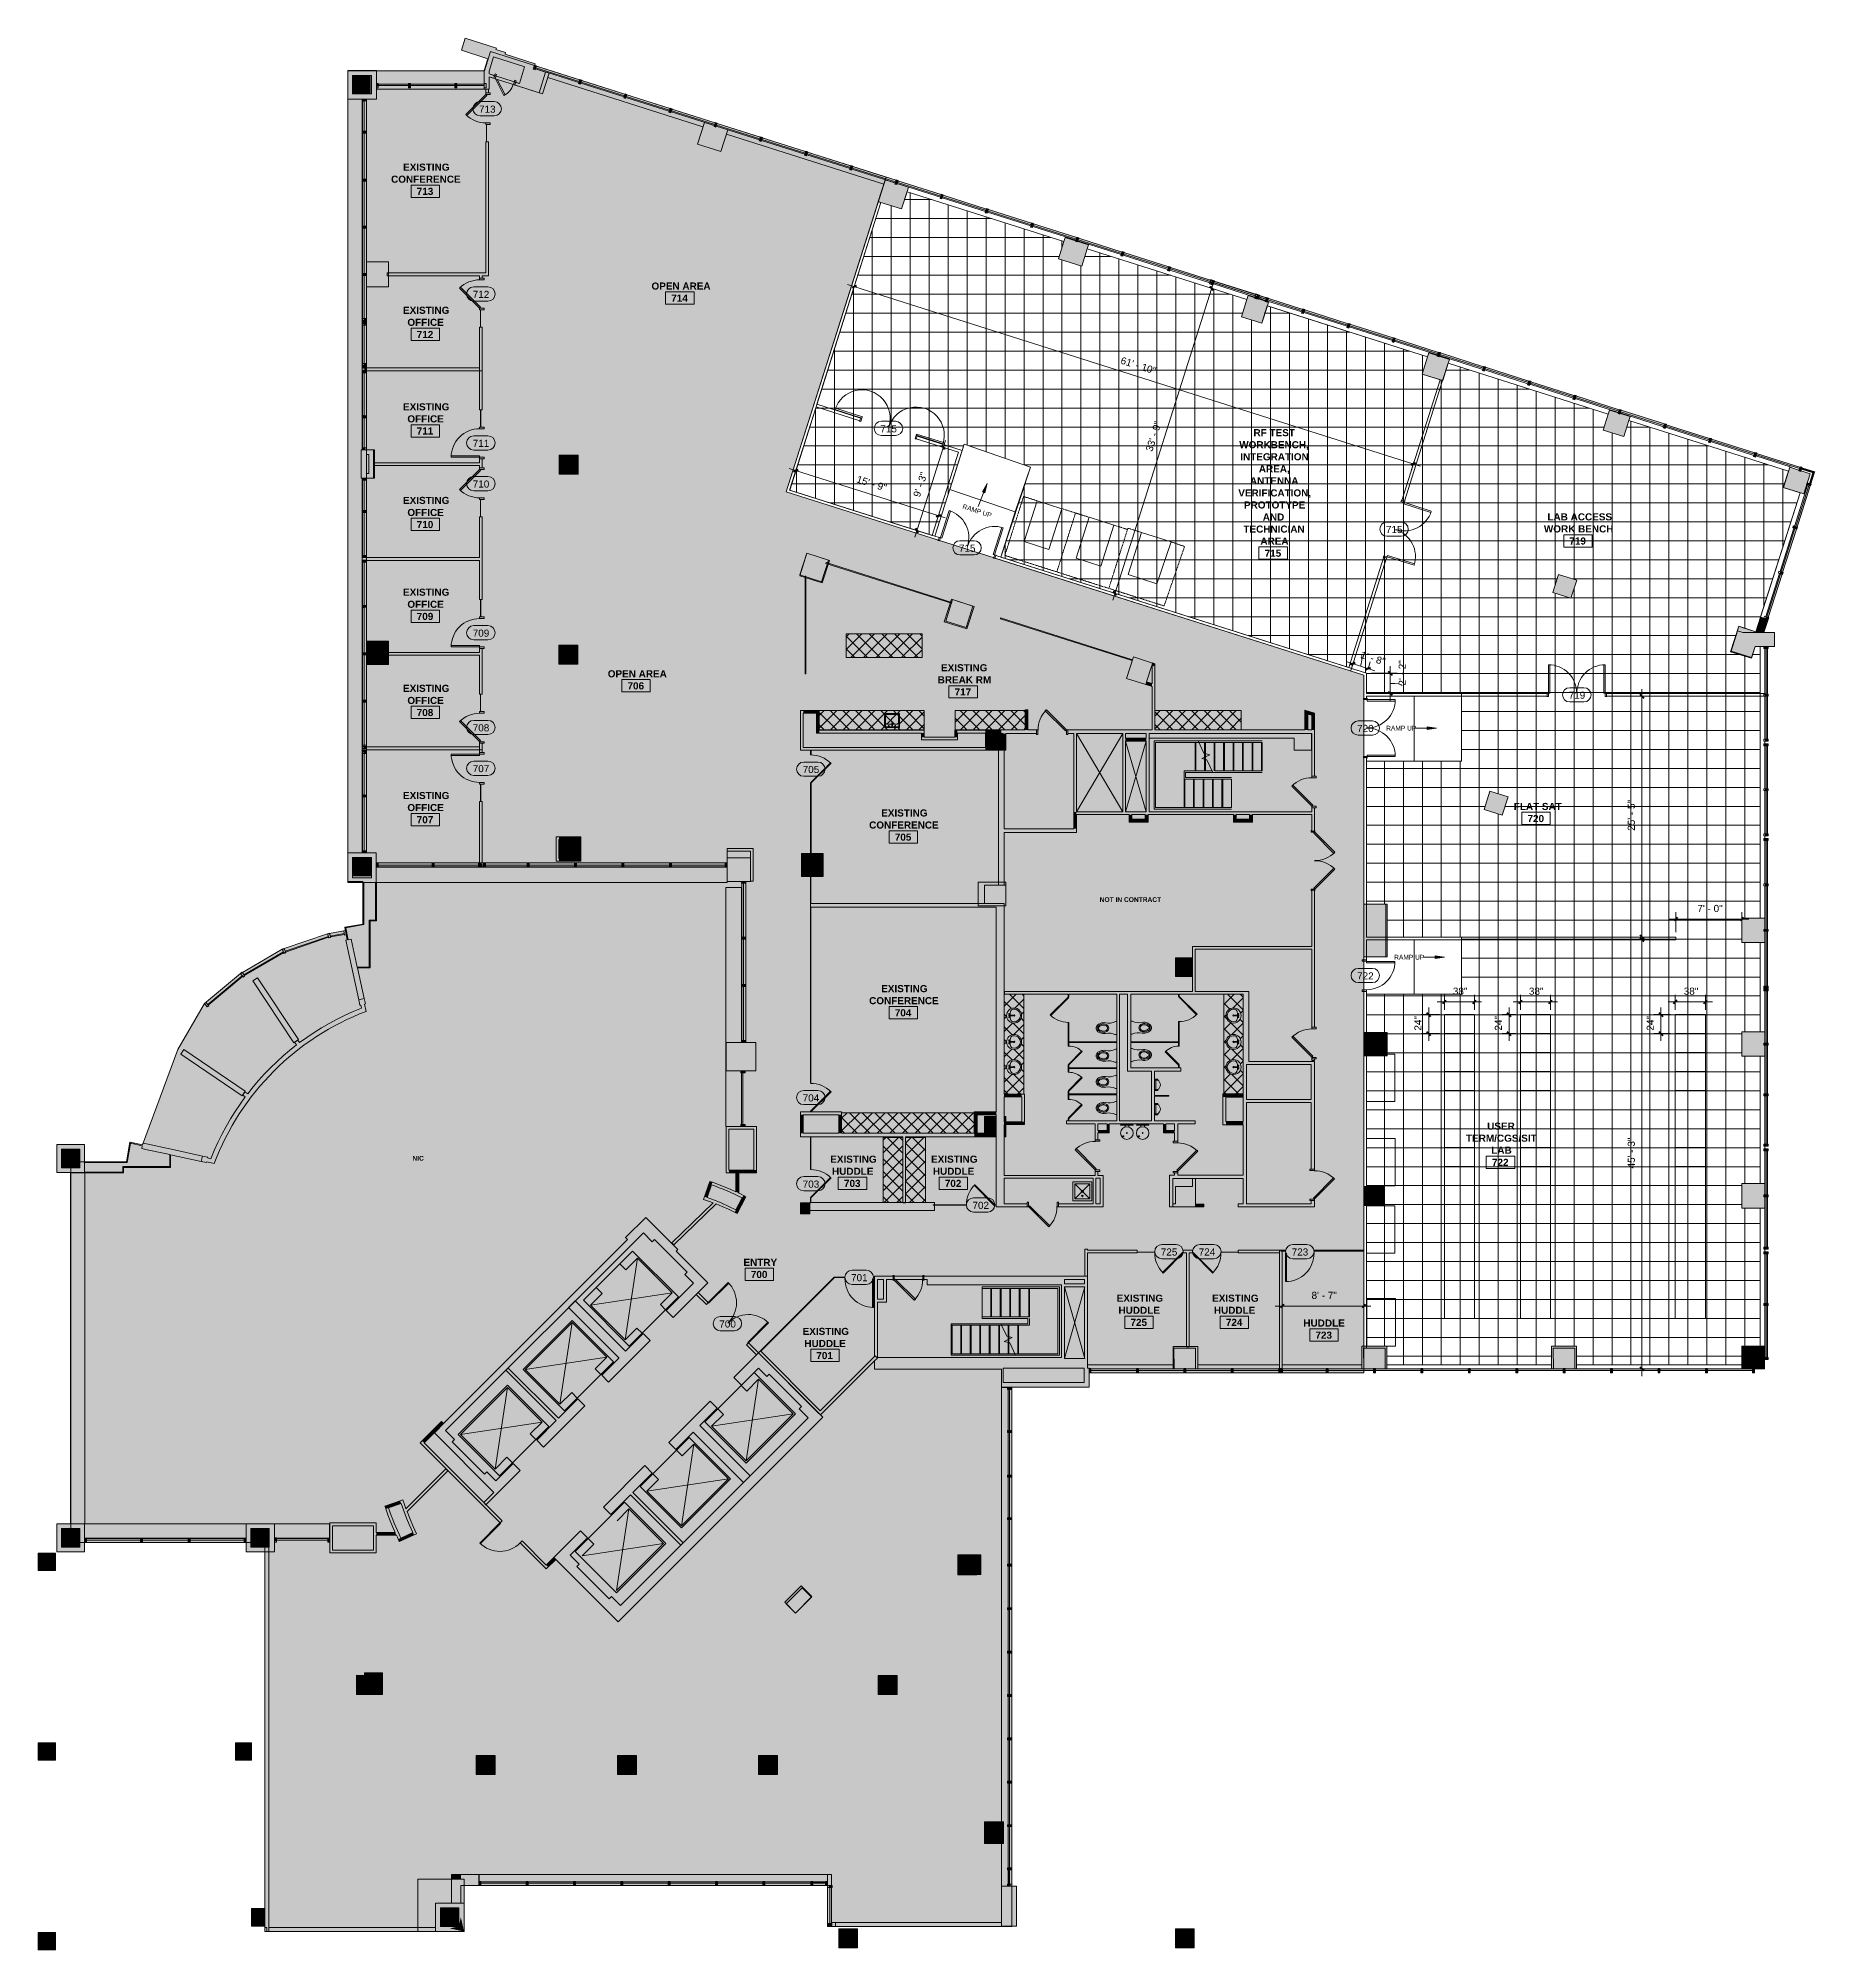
# Model space of a CAD drawing. Header units: inches. Extents: x 1 to 2249, y -2455 to -36.
import ezdxf

# ---------------------------------------------------------------- set-up
doc = ezdxf.new("R2010")
doc.units = ezdxf.units.IN
doc.header["$MEASUREMENT"] = 0
doc.linetypes.add('Dash 1_32_', pattern=[0.0625, 0.03125, -0.03125])
for name, color, linetype, lineweight in [('A-ANNO-DIMS', 211, 'Continuous', 9), ('A-ANNO-DIMS-96', 211, 'Continuous', 9), ('A-AREA-IDEN', 2, 'Continuous', 9), ('A-COLS', 52, 'Continuous', 13), ('A-DETL', 90, 'Continuous', 9), ('A-DETL-GENF', 92, 'Continuous', 9), ('A-DETL-THIN', 151, 'Continuous', 9), ('A-DOOR', 31, 'Continuous', 13), ('A-DOOR-FRAM', 31, 'Continuous', 20), ('A-DOOR-IDEN', 31, 'Continuous', 9), ('A-GENM', 13, 'Continuous', 9), ('A-GLAZ', 151, 'Continuous', 13), ('A-GLAZ-CURT', 52, 'Continuous', 13), ('A-GLAZ-CWMG', 51, 'Continuous', 13), ('A-WALL', 113, 'Continuous', 13), ('A-WALL-PATT', 111, 'Continuous', 13), ('G-ANNO-TEXT', 231, 'Continuous', 9), ('I-WALL', 2, 'Continuous', 13), ('P-SANR-FIXT', 6, 'Continuous', 13), ('Q-CASE', 31, 'Continuous', 9)]:
    doc.layers.add(name, color=color, linetype=linetype, lineweight=lineweight)
doc.styles.add('Swis721 Lt BT', font='swissl.ttf', dxfattribs={"height": 9})
doc.styles.add('Swis721 Lt BT_1', font='swissl.ttf', dxfattribs={"height": 6})
doc.styles.add('Swis721 Lt BT_B', font='', dxfattribs={"height": 9})
doc.styles.add('Swis721 Lt BT_B_1', font='', dxfattribs={"height": 6})
doc.styles.get('Swis721 Lt BT_B').set_extended_font_data('Swis721 Lt BT', bold=True)
doc.styles.get('Swis721 Lt BT_B_1').set_extended_font_data('Swis721 Lt BT', bold=True)
doc.dimstyles.new('OTJ_-_3_32__Linear__1_2__-_inches_only', dxfattribs={"dimscale": 12, "dimtxt": 9.497835, "dimasz": 0.375, "dimexe": 0.75, "dimexo": 0.5, "dimgap": 0.5, "dimtad": 1, "dimdec": 1, "dimrnd": 0.5, "dimzin": 0, "dimdsep": 46, "dimlunit": 5, "dimtxsty": 'Swis721 Lt BT', "dimblk1": 'OBLIQUE', "dimblk2": 'OBLIQUE', "dimsah": 1, "dimcen": 0.09, "dimdle": 0.75, "dimazin": 0, "dimtfac": 1, "dimtdec": 4, "dimtix": 1, "dimtmove": 0, "dimatfit": 3, "dimfxl": 1, "dimtvp": 1, "dimfrac": 2, "dimtolj": 1, "dimtzin": 0, "dimarcsym": 2})
doc.dimstyles.new('OTJ_-_3_32__Linear__1__Tolerance', dxfattribs={"dimscale": 12, "dimtxt": 9.497835, "dimasz": 0.375, "dimexe": 0.75, "dimexo": 0.5, "dimgap": 0.5, "dimtad": 1, "dimdec": 0, "dimzin": 3, "dimdsep": 46, "dimlunit": 4, "dimtxsty": 'Swis721 Lt BT', "dimblk1": 'OBLIQUE', "dimblk2": 'OBLIQUE', "dimsah": 1, "dimcen": 0.09, "dimdle": 0.75, "dimazin": 0, "dimtfac": 1, "dimtdec": 4, "dimtix": 1, "dimtmove": 0, "dimatfit": 3, "dimfxl": 1, "dimtvp": 1, "dimfrac": 2, "dimtolj": 1, "dimtzin": 0, "dimarcsym": 2})
doc.dimstyles.new('OTJ_-_3_32__Linear__1__Tolerance_1', dxfattribs={"dimscale": 12, "dimtxt": 9.497835, "dimasz": 0.375, "dimexe": 0.75, "dimexo": 0.5, "dimgap": 0.5, "dimtad": 1, "dimdec": 0, "dimzin": 3, "dimdsep": 46, "dimlunit": 4, "dimtxsty": 'Swis721 Lt BT', "dimblk1": 'OBLIQUE', "dimblk2": 'OBLIQUE', "dimsah": 1, "dimcen": 0.09, "dimdle": 0.75, "dimazin": 0, "dimtfac": 1, "dimtdec": 4, "dimtix": 1, "dimtmove": 1, "dimatfit": 3, "dimfxl": 1, "dimtvp": 1, "dimfrac": 2, "dimtolj": 1, "dimtzin": 0, "dimarcsym": 2})
pattern_1 = [(45, (0, 0), (-8.01223, 8.01223), []), (135, (0, 0), (-8.01223, -8.01223), [])]
pattern_2 = [(45, (-1036.213, 911.738), (-8.01223, 8.01223), []), (135, (-1036.213, 911.738), (-8.01223, -8.01223), [])]
pattern_3 = [(45, (-1208.213, 911.738), (-8.01223, 8.01223), []), (135, (-1208.213, 911.738), (-8.01223, -8.01223), [])]
pattern_4 = [(45, (-1460.213, 911.738), (-8.01223, 8.01223), []), (135, (-1460.213, 911.738), (-8.01223, -8.01223), [])]
pattern_5 = [(45, (0.25, 0), (-8.01223, 8.01223), []), (135, (0.25, 0), (-8.01223, -8.01223), [])]
pattern_6 = [(0, (0, 0), (0, 24), []), (90, (0, 0), (-24, 1e-15), [])]

msp = doc.modelspace()

# ---------------------------------------------------------------- texts
at = {"layer": 'A-AREA-IDEN', "attachment_point": 1}
for s, insert, char_height, width, style in [('CONFERENCE', (447.05, -209.87), 9, 104.838, 'Swis721 Lt BT_B'), ('EXISTING', (462.3, -194.62), 9, 68.175, 'Swis721 Lt BT_B'), ('713', (479.52, -225.21), 9, 25.452, 'Swis721 Lt BT_B'), ('OPEN AREA', (776.59, -345.07), 9, 86.658, 'Swis721 Lt BT_B'), ('714', (801.57, -360.39), 9, 25.452, 'Swis721 Lt BT_B'), ('EXISTING', (462.17, -375.74), 9, 68.175, 'Swis721 Lt BT_B'), ('OFFICE', (467.67, -390.99), 9, 54.843, 'Swis721 Lt BT_B'), ('712', (479.52, -406.33), 9, 25.452, 'Swis721 Lt BT_B'), ('EXISTING', (462.17, -497.9), 9, 68.175, 'Swis721 Lt BT_B'), ('OFFICE', (467.67, -513.15), 9, 54.843, 'Swis721 Lt BT_B'), ('711', (479.52, -528.49), 9, 25.452, 'Swis721 Lt BT_B'), ('RF TEST', (1538.33, -530.61), 9, 60.297, 'Swis721 Lt BT_B'), ('WORKBENCH,', (1520.33, -545.86), 9, 104.232, 'Swis721 Lt BT_B'), ('INTEGRATION', (1521.58, -561.11), 9, 100.899, 'Swis721 Lt BT_B'), ('AREA,', (1545.08, -576.36), 9, 43.935, 'Swis721 Lt BT_B'), ('ANTENNA', (1533.83, -591.61), 9, 71.205, 'Swis721 Lt BT_B'), ('EXISTING', (462.17, -616.34), 9, 68.175, 'Swis721 Lt BT_B'), ('VERIFICATION,', (1519.08, -606.86), 9, 106.959, 'Swis721 Lt BT_B'), ('PROTOTYPE', (1526.33, -622.11), 9, 89.688, 'Swis721 Lt BT_B'), ('OFFICE', (467.67, -631.59), 9, 54.843, 'Swis721 Lt BT_B'), ('710', (479.52, -646.93), 9, 25.452, 'Swis721 Lt BT_B'), ('TECHNICIAN', (1525.58, -652.61), 9, 91.203, 'Swis721 Lt BT_B'), ('AND', (1550.08, -637.36), 9, 32.118, 'Swis721 Lt BT_B'), ('WORK BENCH', (1905.81, -652.39), 9, 104.232, 'Swis721 Lt BT_B'), ('LAB ACCESS', (1910.31, -637.14), 9, 93.627, 'Swis721 Lt BT_B'), ('AREA', (1547.08, -667.86), 9, 39.39, 'Swis721 Lt BT_B'), ('719', (1938.02, -667.73), 9, 25.452, 'Swis721 Lt BT_B'), ('715', (1552.43, -683.2), 9, 25.452, 'Swis721 Lt BT_B'), ('EXISTING', (462.17, -732.53), 9, 68.175, 'Swis721 Lt BT_B'), ('OFFICE', (467.67, -747.78), 9, 54.843, 'Swis721 Lt BT_B'), ('709', (479.52, -763.12), 9, 25.452, 'Swis721 Lt BT_B'), ('OPEN AREA', (721.24, -835.74), 9, 86.658, 'Swis721 Lt BT_B'), ('BREAK RM', (1138.72, -843.35), 9, 78.174, 'Swis721 Lt BT_B'), ('EXISTING', (1142.97, -828.1), 9, 68.175, 'Swis721 Lt BT_B'), ('EXISTING', (462.17, -854.2), 9, 68.175, 'Swis721 Lt BT_B'), ('OFFICE', (467.67, -869.45), 9, 54.843, 'Swis721 Lt BT_B'), ('706', (746.22, -851.06), 9, 25.452, 'Swis721 Lt BT_B'), ('717', (1160.19, -858.69), 9, 25.452, 'Swis721 Lt BT_B'), ('708', (479.52, -884.79), 9, 25.452, 'Swis721 Lt BT_B'), ('EXISTING', (462.17, -989.8), 9, 68.175, 'Swis721 Lt BT_B'), ('OFFICE', (467.67, -1005.05), 9, 54.843, 'Swis721 Lt BT_B'), ('EXISTING', (1067.23, -1011.87), 9, 68.175, 'Swis721 Lt BT_B'), ('FLAT SAT', (1867.69, -1003.63), 9, 68.175, 'Swis721 Lt BT_B'), ('707', (479.52, -1020.39), 9, 25.452, 'Swis721 Lt BT_B'), ('CONFERENCE', (1051.98, -1027.12), 9, 104.838, 'Swis721 Lt BT_B'), ('720', (1885.03, -1018.94), 9, 25.452, 'Swis721 Lt BT_B'), ('705', (1084.45, -1042.46), 9, 25.452, 'Swis721 Lt BT_B'), ('NOT IN CONTRACT', (1343.73, -1123.01), 6, 96.354, 'Swis721 Lt BT_B_1'), ('CONFERENCE', (1051.98, -1249.4), 9, 104.838, 'Swis721 Lt BT_B'), ('EXISTING', (1067.23, -1234.15), 9, 68.175, 'Swis721 Lt BT_B'), ('704', (1084.45, -1264.74), 9, 25.452, 'Swis721 Lt BT_B'), ('TERM/CGS/SIT', (1807.26, -1423.43), 9, 105.747, 'Swis721 Lt BT_B'), ('USER', (1834.01, -1408.18), 9, 40.905, 'Swis721 Lt BT_B'), ('EXISTING', (1002.78, -1450.02), 9, 68.175, 'Swis721 Lt BT_B'), ('EXISTING', (1130.37, -1450.02), 9, 68.175, 'Swis721 Lt BT_B'), ('LAB', (1839.26, -1438.68), 9, 28.482, 'Swis721 Lt BT_B'), ('HUDDLE', (1005.03, -1465.27), 9, 63.024, 'Swis721 Lt BT_B'), ('HUDDLE', (1132.62, -1465.27), 9, 63.024, 'Swis721 Lt BT_B'), ('722', (1840.1, -1454), 9, 25.452, 'Swis721 Lt BT_B'), ('703', (1020.12, -1480.61), 9, 25.452, 'Swis721 Lt BT_B'), ('702', (1147.72, -1480.61), 9, 25.452, 'Swis721 Lt BT_B'), ('ENTRY', (892.96, -1580.55), 9, 48.783, 'Swis721 Lt BT_B'), ('700', (902.31, -1595.87), 9, 25.452, 'Swis721 Lt BT_B'), ('EXISTING', (1365.27, -1625.93), 9, 68.175, 'Swis721 Lt BT_B'), ('HUDDLE', (1367.52, -1641.18), 9, 63.024, 'Swis721 Lt BT_B'), ('EXISTING', (1486, -1625.93), 9, 68.175, 'Swis721 Lt BT_B'), ('HUDDLE', (1488.25, -1641.18), 9, 63.024, 'Swis721 Lt BT_B'), ('EXISTING', (967.81, -1667.93), 9, 68.175, 'Swis721 Lt BT_B'), ('725', (1382.62, -1656.52), 9, 25.452, 'Swis721 Lt BT_B'), ('724', (1503.35, -1656.52), 9, 25.452, 'Swis721 Lt BT_B'), ('HUDDLE', (1601.46, -1657.37), 9, 63.024, 'Swis721 Lt BT_B'), ('HUDDLE', (970.06, -1683.18), 9, 63.024, 'Swis721 Lt BT_B'), ('723', (1616.69, -1672.69), 9, 25.452, 'Swis721 Lt BT_B'), ('701', (985.15, -1698.52), 9, 25.452, 'Swis721 Lt BT_B')]:
    msp.add_mtext(s, dxfattribs=dict(at, insert=insert, char_height=char_height, width=width, style=style))
at = {"layer": 'A-DOOR-IDEN', "char_height": 9, "width": 24.543, "attachment_point": 1, "style": 'Swis721 Lt BT'}
for s, insert in [('713', (558.33, -121.22)), ('712', (550.36, -355.62)), ('715', (1066.12, -525.74)), ('711', (550.36, -544.13)), ('710', (550.36, -595.63)), ('715', (1165.56, -676.9)), ('715', (1705.92, -653.2)), ('709', (550.36, -784.32)), ('719', (1937.15, -862.87)), ('708', (550.36, -904.13)), ('720', (1669.42, -904.87)), ('707', (550.36, -955.74)), ('705', (967.89, -956.87)), ('722', (1669.42, -1218.09)), ('704', (967.86, -1372.49)), ('703', (967.86, -1481.55)), ('702', (1182.71, -1508.41)), ('725', (1421.01, -1567.43)), ('724', (1469.01, -1567.43)), ('723', (1586.65, -1567.43)), ('701', (1029.09, -1599.96)), ('700', (862.37, -1658.54))]:
    msp.add_mtext(s, dxfattribs=dict(at, insert=insert))
at = {"layer": 'G-ANNO-TEXT', "color": 7, "insert": (1171.4, -625.3), "char_height": 6, "width": 45.147, "attachment_point": 1, "rotation": 342.05947, "style": 'Swis721 Lt BT_1'}
msp.add_mtext('RAMP UP', dxfattribs=at)
at = {"layer": 'G-ANNO-TEXT', "color": 7, "char_height": 6, "attachment_point": 1}
for s, insert, width, style in [('RAMP UP', (1706.21, -906.07), 45.147, 'Swis721 Lt BT_1'), ('RAMP UP', (1716.33, -1195.89), 45.147, 'Swis721 Lt BT_1'), ('NIC', (474.14, -1450.36), 18.18, 'Swis721 Lt BT_B_1')]:
    msp.add_mtext(s, dxfattribs=dict(at, insert=insert, width=width, style=style))

# ---------------------------------------------------------------- blocks, each defined once
blk = doc.blocks.new('Rectangular Column - 24_ x 24_ 2-5010604-Level 7 CONSTRUCTION')
at = {"layer": 'A-COLS', "lineweight": 9}
blk.add_hatch(color=7, dxfattribs=at).paths.add_polyline_path([(11, -11), (11, 11), (-11, 11), (-11, -11)], flags=0)
at = {"layer": 'A-COLS', "color": 8, "lineweight": 20}
for p, q in [((11, 11), (-11, 11)), ((-11, 11), (-11, -11)), ((11, -11), (11, 11)), ((-11, -11), (11, -11))]:
    blk.add_line(p, q, dxfattribs=at)
blk = doc.blocks.new('Rectangular Column - 24_ x 24_ 3-5010663-Level 7 CONSTRUCTION')
at = {"layer": 'A-COLS', "lineweight": 9}
blk.add_hatch(color=7, dxfattribs=at).paths.add_polyline_path([(10, -11), (10, 11), (-10, 11), (-10, -11)], flags=0)
at = {"layer": 'A-COLS', "color": 8, "lineweight": 20}
for p, q in [((10, 11), (-10, 11)), ((-10, 11), (-10, -11)), ((10, -11), (10, 11)), ((-10, -11), (10, -11))]:
    blk.add_line(p, q, dxfattribs=at)
blk = doc.blocks.new('Walls 1 - Walls 1-5015279-Level 7 CONSTRUCTION')
at = {"layer": 'A-WALL', "lineweight": 9}
h = blk.add_hatch(color=7, dxfattribs=at)
h.paths.add_polyline_path([(52.7, -1951.4), (59.3, -1951.4), (59.3, -1915.9), (24, -1915.9), (24, -1951.4), (41.5, -1951.4)], flags=0)
h.paths.add_polyline_path([(52.7, -1945.4), (30, -1945.4), (30, -1921.9), (53.3, -1921.9), (53.3, -1945.4)], flags=0)
at = {"layer": 'A-WALL', "color": 8, "lineweight": 20}
for p, q in [((59.3, -1915.9), (24, -1915.9)), ((24, -1915.9), (24, -1951.4)), ((30, -1945.4), (30, -1921.9)), ((30, -1921.9), (53.3, -1921.9)), ((53.3, -1921.9), (53.3, -1945.4)), ((59.3, -1951.4), (59.3, -1915.9)), ((24, -1951.4), (59.3, -1951.4)), ((53.3, -1945.4), (30, -1945.4))]:
    blk.add_line(p, q, dxfattribs=at)
blk = doc.blocks.new('System Panel - Glazed 2-5020255-Level 7 CONSTRUCTION')
at = {"layer": 'A-GLAZ-CURT', "lineweight": 9}
blk.add_hatch(color=7, dxfattribs=at).paths.add_polyline_path([(34.1, 0.2), (34.1, 2.2), (-34.1, 2.2), (-34.1, 0.2)], flags=0)
at = {"layer": 'A-GLAZ-CURT', "color": 8, "lineweight": 20}
for p, q in [((34.1, 2.2), (-34.1, 2.2)), ((-34.1, 2.2), (-34.1, 0.2)), ((-34.1, 0.2), (34.1, 0.2)), ((34.1, 0.2), (34.1, 2.2))]:
    blk.add_line(p, q, dxfattribs=at)
blk = doc.blocks.new('Rectangular Mullion - 2_5_ x 5_ rectangular-5019623-Level 7 CONSTRUCTION')
at = {"layer": 'A-GLAZ-CWMG', "lineweight": 9}
blk.add_hatch(color=7, dxfattribs=at).paths.add_polyline_path([(0, 2.7), (0, -2.7), (-2.5, -2.7), (-2.5, 2.7)], flags=0)
at = {"layer": 'A-GLAZ-CWMG', "color": 8, "lineweight": 20}
for p, q in [((-2.5, 2.7), (0, 2.7)), ((-2.5, -2.7), (-2.5, 2.7)), ((0, 2.7), (0, -2.7)), ((0, -2.7), (-2.5, -2.7))]:
    blk.add_line(p, q, dxfattribs=at)
blk = doc.blocks.new('Rectangular Mullion - 2_5_ x 5_ rectangular-5019624-Level 7 CONSTRUCTION')
at = {"layer": 'A-GLAZ-CWMG', "lineweight": 9}
blk.add_hatch(color=7, dxfattribs=at).paths.add_polyline_path([(-0.2, 2.7), (-2.5, 2.7), (-2.5, -2.7), (0, -2.7), (0, 2.7)], flags=0)
at = {"layer": 'A-GLAZ-CWMG', "color": 8, "lineweight": 20}
for p, q in [((0, 2.7), (-2.5, 2.7)), ((-2.5, 2.7), (-2.5, -2.7)), ((0, -2.7), (0, 2.7)), ((-2.5, -2.7), (0, -2.7))]:
    blk.add_line(p, q, dxfattribs=at)
blk = doc.blocks.new('System Panel - Glazed 2-5020158-Level 7 CONSTRUCTION')
at = {"layer": 'A-GLAZ-CURT', "lineweight": 9}
blk.add_hatch(color=7, dxfattribs=at).paths.add_polyline_path([(3.2, 0.2), (28.8, 0.2), (28.8, 2.2), (-28.8, 2.2), (-28.8, 0.2)], flags=0)
at = {"layer": 'A-GLAZ-CURT', "color": 8, "lineweight": 20}
for p, q in [((28.8, 2.2), (-28.8, 2.2)), ((-28.8, 2.2), (-28.8, 0.2)), ((-28.8, 0.2), (28.8, 0.2)), ((28.8, 0.2), (28.8, 2.2))]:
    blk.add_line(p, q, dxfattribs=at)
blk = doc.blocks.new('System Panel - Glazed 2-5020079-Level 7 CONSTRUCTION')
at = {"layer": 'A-GLAZ-CURT', "lineweight": 9}
blk.add_hatch(color=7, dxfattribs=at).paths.add_polyline_path([(34.1, 0.2), (34.1, 2.2), (-34.1, 2.2), (-34.1, 0.2)], flags=0)
at = {"layer": 'A-GLAZ-CURT', "color": 8, "lineweight": 20}
for p, q in [((34.1, 2.2), (-34.1, 2.2)), ((-34.1, 2.2), (-34.1, 0.2)), ((-34.1, 0.2), (34.1, 0.2)), ((34.1, 0.2), (34.1, 2.2))]:
    blk.add_line(p, q, dxfattribs=at)
blk = doc.blocks.new('Walls 2 - Walls 1-5015569-Level 7 CONSTRUCTION')
at = {"layer": 'A-WALL', "lineweight": 9}
blk.add_hatch(color=7, dxfattribs=at).paths.add_polyline_path([(53.2, -1951.4), (60, -1951.4), (60, -1915.9), (24, -1915.9), (24, -1951.4), (47.9, -1951.4), (47.9, -1945.4), (30, -1945.4), (30, -1921.9), (53.3, -1921.9), (53.3, -1945.4), (52.9, -1945.4), (52.9, -1951.4)], flags=0)
at = {"layer": 'A-WALL', "color": 8, "lineweight": 20}
for p, q in [((60, -1915.9), (24, -1915.9)), ((24, -1915.9), (24, -1951.4)), ((30, -1945.4), (30, -1921.9)), ((30, -1921.9), (53.3, -1921.9)), ((53.3, -1921.9), (53.3, -1945.4)), ((60, -1951.4), (60, -1915.9)), ((24, -1951.4), (60, -1951.4)), ((53.3, -1945.4), (30, -1945.4))]:
    blk.add_line(p, q, dxfattribs=at)
blk = doc.blocks.new('System Panel - Glazed 2-5020008-Level 7 CONSTRUCTION')
at = {"layer": 'A-GLAZ-CURT', "lineweight": 9}
blk.add_hatch(color=7, dxfattribs=at).paths.add_polyline_path([(32.5, 0.2), (32.5, 2.2), (-32.5, 2.2), (-32.5, 0.2)], flags=0)
at = {"layer": 'A-GLAZ-CURT', "color": 8, "lineweight": 20}
for p, q in [((32.5, 2.2), (-32.5, 2.2)), ((-32.5, 2.2), (-32.5, 0.2)), ((-32.5, 0.2), (32.5, 0.2)), ((32.5, 0.2), (32.5, 2.2))]:
    blk.add_line(p, q, dxfattribs=at)
blk = doc.blocks.new('Walls 5 - Walls 1-5016492-Level 7 CONSTRUCTION')
at = {"layer": 'A-WALL', "lineweight": 9}
h = blk.add_hatch(color=7, dxfattribs=at)
h.paths.add_polyline_path([(47.8, -1951.9), (60, -1951.9), (60, -1885.5), (1.5, -1885.5), (1.5, -1951.9), (6.3, -1946.9), (24, -1946.9), (24, -1951.9), (31.3, -1951.9)], flags=0)
h.paths.add_polyline_path([(53.3, -1945.4), (30, -1945.4), (30, -1921.9), (53.3, -1921.9), (53.3, -1940.1)], flags=0)
h.paths.add_polyline_path([(60, -1951.9), (41.8, -1947.9), (53.3, -1945.4), (55.9, -1933.7), (57.2, -1939.2)], flags=0)
at = {"layer": 'A-WALL', "color": 8, "lineweight": 20}
for p, q in [((60, -1885.5), (1.5, -1885.5)), ((1.5, -1885.5), (1.5, -1951.9)), ((60, -1951.9), (60, -1885.5)), ((30, -1945.4), (30, -1921.9)), ((30, -1921.9), (53.3, -1921.9)), ((53.3, -1921.9), (53.3, -1945.4)), ((1.5, -1951.9), (60, -1951.9)), ((53.3, -1945.4), (30, -1945.4))]:
    blk.add_line(p, q, dxfattribs=at)
blk = doc.blocks.new('System Panel - Glazed 2-5617808-Level 7 CONSTRUCTION')
at = {"layer": 'A-GLAZ-CURT', "lineweight": 9}
blk.add_hatch(color=7, dxfattribs=at).paths.add_polyline_path([(28.7, 0.2), (28.7, 2.2), (-28.7, 2.2), (-28.7, 0.2)], flags=0)
at = {"layer": 'A-GLAZ-CURT', "color": 8, "lineweight": 20}
for p, q in [((28.7, 2.2), (-28.7, 2.2)), ((-28.7, 2.2), (-28.7, 0.2)), ((-28.7, 0.2), (28.7, 0.2)), ((28.7, 0.2), (28.7, 2.2))]:
    blk.add_line(p, q, dxfattribs=at)
blk = doc.blocks.new('Rectangular Mullion - 2_5_ x 5_ rectangular-5609075-Level 7 CONSTRUCTION')
at = {"layer": 'A-GLAZ-CWMG', "lineweight": 9}
blk.add_hatch(color=7, dxfattribs=at).paths.add_polyline_path([(-2.5, 2.7), (0, 2.7), (0, -2.7), (-2.5, -2.7), (-2.5, -2.3)], flags=0)
at = {"layer": 'A-GLAZ-CWMG', "color": 8, "lineweight": 20}
for p, q in [((-2.5, 2.7), (0, 2.7)), ((-2.5, -2.7), (-2.5, 2.7)), ((0, 2.7), (0, -2.7)), ((0, -2.7), (-2.5, -2.7))]:
    blk.add_line(p, q, dxfattribs=at)
blk = doc.blocks.new('Rectangular Mullion - 2_5_ x 5_ rectangular-5617717-Level 7 CONSTRUCTION')
at = {"layer": 'A-GLAZ-CWMG', "lineweight": 9}
blk.add_hatch(color=7, dxfattribs=at).paths.add_polyline_path([(-2.5, 2.7), (-2.5, -2.7), (0, -2.7), (0, 2.7), (-0.3, 2.7)], flags=0)
at = {"layer": 'A-GLAZ-CWMG', "color": 8, "lineweight": 20}
for p, q in [((0, 2.7), (-2.5, 2.7)), ((-2.5, 2.7), (-2.5, -2.7)), ((0, -2.7), (0, 2.7)), ((-2.5, -2.7), (0, -2.7))]:
    blk.add_line(p, q, dxfattribs=at)
blk = doc.blocks.new('System Panel - Glazed 2-5019622-Level 7 CONSTRUCTION')
at = {"layer": 'A-GLAZ-CURT', "lineweight": 9}
blk.add_hatch(color=7, dxfattribs=at).paths.add_polyline_path([(-28.7, 0.2), (28.7, 0.2), (28.7, 2.2), (-28.7, 2.2)], flags=0)
at = {"layer": 'A-GLAZ-CURT', "color": 8, "lineweight": 20}
for p, q in [((28.7, 2.2), (-28.7, 2.2)), ((-28.7, 2.2), (-28.7, 0.2)), ((-28.7, 0.2), (28.7, 0.2)), ((28.7, 0.2), (28.7, 2.2))]:
    blk.add_line(p, q, dxfattribs=at)
blk = doc.blocks.new('System Panel - Glazed 2-5019915-Level 7 CONSTRUCTION')
at = {"layer": 'A-GLAZ-CURT', "lineweight": 9}
blk.add_hatch(color=7, dxfattribs=at).paths.add_polyline_path([(29.1, 0.2), (29.1, 2.2), (-29.1, 2.2), (-29.1, 0.2)], flags=0)
at = {"layer": 'A-GLAZ-CURT', "color": 8, "lineweight": 20}
for p, q in [((29.1, 2.2), (-29.1, 2.2)), ((-29.1, 2.2), (-29.1, 0.2)), ((-29.1, 0.2), (29.1, 0.2)), ((29.1, 0.2), (29.1, 2.2))]:
    blk.add_line(p, q, dxfattribs=at)
blk = doc.blocks.new('Rectangular Mullion - 2_5_ x 5_ rectangular-5019916-Level 7 CONSTRUCTION')
at = {"layer": 'A-GLAZ-CWMG', "lineweight": 9}
blk.add_hatch(color=7, dxfattribs=at).paths.add_polyline_path([(0, 2.7), (0, -2.7), (-2.5, -2.7), (-2.5, 2.7)], flags=0)
at = {"layer": 'A-GLAZ-CWMG', "color": 8, "lineweight": 20}
for p, q in [((-2.5, 2.7), (0, 2.7)), ((-2.5, -2.7), (-2.5, 2.7)), ((0, 2.7), (0, -2.7)), ((0, -2.7), (-2.5, -2.7))]:
    blk.add_line(p, q, dxfattribs=at)
blk = doc.blocks.new('System Panel - Glazed 2-5020361-Level 7 CONSTRUCTION')
at = {"layer": 'A-GLAZ-CURT', "lineweight": 9}
blk.add_hatch(color=7, dxfattribs=at).paths.add_polyline_path([(4.4, 0.2), (8.1, 0.2), (8.1, 2.2), (-8.1, 2.2), (-8.1, 0.2)], flags=0)
at = {"layer": 'A-GLAZ-CURT', "color": 8, "lineweight": 20}
for p, q in [((8.1, 2.2), (-8.1, 2.2)), ((-8.1, 2.2), (-8.1, 0.2)), ((-8.1, 0.2), (8.1, 0.2)), ((8.1, 0.2), (8.1, 2.2))]:
    blk.add_line(p, q, dxfattribs=at)
blk = doc.blocks.new('System Panel - Glazed 2-5020451-Level 7 CONSTRUCTION')
at = {"layer": 'A-GLAZ-CURT', "lineweight": 9}
blk.add_hatch(color=7, dxfattribs=at).paths.add_polyline_path([(22.625, 2.25), (-22.625, 2.25), (-22.625, 0.25), (22.625, 0.25)], flags=0)
at = {"layer": 'A-GLAZ-CURT', "color": 8, "lineweight": 20}
for p, q in [((22.625, 2.25), (-22.625, 2.25)), ((-22.625, 2.25), (-22.625, 0.25)), ((-22.625, 0.25), (22.625, 0.25)), ((22.625, 0.25), (22.625, 2.25))]:
    blk.add_line(p, q, dxfattribs=at)
blk = doc.blocks.new('Walls 6 - Walls 6-5020647-Level 7 CONSTRUCTION')
at = {"layer": 'A-WALL', "lineweight": 9}
blk.add_hatch(color=7, dxfattribs=at).paths.add_polyline_path([(1238.5, -2425.3), (1238.5, -2374.3), (1219.5, -2374.3), (1219.5, -2425.3), (1228.5, -2425.3)], flags=0)
at = {"layer": 'A-WALL', "color": 8, "lineweight": 20}
for p, q in [((1238.5, -2374.3), (1219.5, -2374.3)), ((1219.5, -2374.3), (1219.5, -2425.3)), ((1238.5, -2425.3), (1238.5, -2374.3)), ((1219.5, -2425.3), (1238.5, -2425.3))]:
    blk.add_line(p, q, dxfattribs=at)
blk = doc.blocks.new('System Panel - Glazed 2-5021323-Level 7 CONSTRUCTION')
at = {"layer": 'A-GLAZ-CURT', "lineweight": 9}
blk.add_hatch(color=7, dxfattribs=at).paths.add_polyline_path([(-9, 0.2), (9, 0.2), (9, 2.2), (-9, 2.2), (-9, 1.5)], flags=0)
at = {"layer": 'A-GLAZ-CURT', "color": 8, "lineweight": 20}
for p, q in [((9, 2.2), (-9, 2.2)), ((-9, 2.2), (-9, 0.2)), ((-9, 0.2), (9, 0.2)), ((9, 0.2), (9, 2.2))]:
    blk.add_line(p, q, dxfattribs=at)
blk = doc.blocks.new('System Panel - Glazed 2-5021465-Level 7 CONSTRUCTION')
at = {"layer": 'A-GLAZ-CURT', "lineweight": 9}
blk.add_hatch(color=7, dxfattribs=at).paths.add_polyline_path([(-26.1, 0.2), (26.1, 0.2), (26.1, 2.2), (-26.1, 2.2), (-26.1, 1.5)], flags=0)
at = {"layer": 'A-GLAZ-CURT', "color": 8, "lineweight": 20}
for p, q in [((26.1, 2.2), (-26.1, 2.2)), ((-26.1, 2.2), (-26.1, 0.2)), ((-26.1, 0.2), (26.1, 0.2)), ((26.1, 0.2), (26.1, 2.2))]:
    blk.add_line(p, q, dxfattribs=at)
blk = doc.blocks.new('System Panel - Glazed 2-5021864-Level 7 CONSTRUCTION')
at = {"layer": 'A-GLAZ-CURT', "lineweight": 9}
blk.add_hatch(color=7, dxfattribs=at).paths.add_polyline_path([(-26.2, 1.5), (-26.2, 0.2), (26.2, 0.2), (26.2, 2.2), (-26.2, 2.2)], flags=0)
at = {"layer": 'A-GLAZ-CURT', "color": 8, "lineweight": 20}
for p, q in [((26.2, 2.2), (-26.2, 2.2)), ((-26.2, 2.2), (-26.2, 0.2)), ((-26.2, 0.2), (26.2, 0.2)), ((26.2, 0.2), (26.2, 2.2))]:
    blk.add_line(p, q, dxfattribs=at)
blk = doc.blocks.new('System Panel - Glazed 2-5022613-Level 7 CONSTRUCTION')
at = {"layer": 'A-GLAZ-CURT', "lineweight": 9}
blk.add_hatch(color=7, dxfattribs=at).paths.add_polyline_path([(-28.25, 2.25), (-28.25, 0.25), (28.25, 0.25), (28.25, 2.25)], flags=0)
at = {"layer": 'A-GLAZ-CURT', "color": 8, "lineweight": 20}
for p, q in [((28.25, 2.25), (-28.25, 2.25)), ((-28.25, 2.25), (-28.25, 0.25)), ((-28.25, 0.25), (28.25, 0.25)), ((28.25, 0.25), (28.25, 2.25))]:
    blk.add_line(p, q, dxfattribs=at)
blk = doc.blocks.new('System Panel - Glazed 2-5022936-Level 7 CONSTRUCTION')
at = {"layer": 'A-GLAZ-CURT', "lineweight": 9}
blk.add_hatch(color=7, dxfattribs=at).paths.add_polyline_path([(-25.6, 1.5), (-25.6, 0.2), (25.6, 0.2), (25.6, 2.2), (-25.6, 2.2)], flags=0)
at = {"layer": 'A-GLAZ-CURT', "color": 8, "lineweight": 20}
for p, q in [((25.6, 2.2), (-25.6, 2.2)), ((-25.6, 2.2), (-25.6, 0.2)), ((-25.6, 0.2), (25.6, 0.2)), ((25.6, 0.2), (25.6, 2.2))]:
    blk.add_line(p, q, dxfattribs=at)
blk = doc.blocks.new('System Panel - Glazed 2-5023072-Level 7 CONSTRUCTION')
at = {"layer": 'A-GLAZ-CURT', "lineweight": 9}
blk.add_hatch(color=7, dxfattribs=at).paths.add_polyline_path([(-26.9, 2.2), (-26.9, 0.2), (26.9, 0.2), (26.9, 2.2)], flags=0)
at = {"layer": 'A-GLAZ-CURT', "color": 8, "lineweight": 20}
for p, q in [((26.9, 2.2), (-26.9, 2.2)), ((-26.9, 2.2), (-26.9, 0.2)), ((-26.9, 0.2), (26.9, 0.2)), ((26.9, 0.2), (26.9, 2.2))]:
    blk.add_line(p, q, dxfattribs=at)
blk = doc.blocks.new('System Panel - Glazed 2-5030408-Level 7 CONSTRUCTION')
at = {"layer": 'A-GLAZ-CURT', "lineweight": 9}
blk.add_hatch(color=7, dxfattribs=at).paths.add_polyline_path([(-26.1, 2.2), (-26.1, 0.2), (26.1, 0.2), (26.1, 2.2)], flags=0)
at = {"layer": 'A-GLAZ-CURT', "color": 8, "lineweight": 20}
for p, q in [((26.1, 2.2), (-26.1, 2.2)), ((-26.1, 2.2), (-26.1, 0.2)), ((-26.1, 0.2), (26.1, 0.2)), ((26.1, 0.2), (26.1, 2.2))]:
    blk.add_line(p, q, dxfattribs=at)
blk = doc.blocks.new('Walls 10 - Walls 10-5024447-Level 7 CONSTRUCTION')
at = {"layer": 'A-WALL', "lineweight": 9}
h = blk.add_hatch(color=7, dxfattribs=at)
h.paths.add_polyline_path([(1228.5, -1742.9), (1330.2, -1742.9), (1330.2, -1718.9), (1328.5, -1718.9), (1328.5, -1602.4), (1121.3, -1602.4), (1121.3, -1606.9), (1125.5, -1606.9), (1125.5, -1613.4), (1295.5, -1613.4), (1295.5, -1705.4), (1062.6, -1705.4), (1062.6, -1635.4), (1073.9, -1635.4), (1073.9, -1606.9), (1082.3, -1606.9), (1082.3, -1602.4), (1058.9, -1602.4), (1058.9, -1704.1), (1059.6, -1703.4), (1062.4, -1706.3), (1058.9, -1709.8), (1058.9, -1720.4), (1219.5, -1720.4), (1219.5, -1742.9), (1221.5, -1742.9)], flags=0)
h.paths.add_polyline_path([(1228.5, -1736.9), (1221.5, -1736.9), (1221.5, -1718.9), (1324.2, -1718.9), (1324.2, -1736.9), (1295.5, -1736.9)], flags=0)
h.paths.add_polyline_path([(1324.7, -1706.9), (1299.2, -1706.9), (1299.2, -1615.9), (1324.7, -1615.9), (1324.7, -1631)], flags=0)
h.paths.add_polyline_path([(1070.1, -1631.6), (1062.6, -1631.6), (1062.6, -1606.9), (1070.1, -1606.9), (1070.1, -1631)], flags=0)
h.paths.add_polyline_path([(1299.2, -1612.2), (1299.2, -1606.9), (1324.7, -1606.9), (1324.7, -1612.2), (1316.6, -1612.2)], flags=0)
at = {"layer": 'A-WALL', "color": 8, "lineweight": 20}
for p, q in [((1058.9, -1602.4), (1058.9, -1704.1)), ((1082.3, -1602.4), (1058.9, -1602.4)), ((1062.6, -1631.6), (1062.6, -1606.9)), ((1062.6, -1606.9), (1070.1, -1606.9)), ((1070.1, -1606.9), (1070.1, -1631.6)), ((1073.9, -1635.4), (1073.9, -1606.9)), ((1073.9, -1606.9), (1082.3, -1606.9)), ((1082.3, -1606.9), (1082.3, -1602.4)), ((1125.1, -1602.4), (1121.3, -1602.4)), ((1121.3, -1602.4), (1121.3, -1606.9)), ((1121.3, -1606.9), (1125.5, -1606.9)), ((1328.5, -1602.4), (1125.1, -1602.4)), ((1125.5, -1606.9), (1125.5, -1613.4)), ((1125.5, -1613.4), (1295.5, -1613.4)), ((1295.5, -1613.4), (1295.5, -1705.4)), ((1299.2, -1612.2), (1299.2, -1606.9)), ((1299.2, -1606.9), (1324.7, -1606.9)), ((1324.7, -1612.2), (1299.2, -1612.2)), ((1299.2, -1706.9), (1299.2, -1615.9)), ((1299.2, -1615.9), (1324.7, -1615.9)), ((1324.7, -1606.9), (1324.7, -1612.2)), ((1324.7, -1615.9), (1324.7, -1706.9)), ((1328.5, -1718.9), (1328.5, -1602.4)), ((1070.1, -1631.6), (1062.6, -1631.6)), ((1062.6, -1705.4), (1062.6, -1635.4)), ((1062.6, -1635.4), (1073.9, -1635.4)), ((1058.9, -1709.8), (1058.9, -1720.4)), ((1295.5, -1705.4), (1062.6, -1705.4)), ((1324.7, -1706.9), (1299.2, -1706.9)), ((1058.9, -1720.4), (1062.6, -1720.4)), ((1062.6, -1720.4), (1219.5, -1720.4)), ((1219.5, -1720.4), (1219.5, -1742.9)), ((1221.5, -1736.9), (1221.5, -1718.9)), ((1221.5, -1718.9), (1324.2, -1718.9)), ((1324.2, -1736.9), (1221.5, -1736.9)), ((1324.2, -1718.9), (1324.2, -1736.9)), ((1330.2, -1718.9), (1328.5, -1718.9)), ((1330.2, -1742.9), (1330.2, -1718.9)), ((1219.5, -1742.9), (1330.2, -1742.9))]:
    blk.add_line(p, q, dxfattribs=at)
at = {"layer": 'A-WALL', "lineweight": 9}
for p, q in [((1082.3, -1602.4), (1121.3, -1602.4)), ((1121.3, -1606.9), (1082.3, -1606.9)), ((1058.9, -1704.1), (1059.6, -1703.4)), ((1062.4, -1706.3), (1058.9, -1709.8)), ((1059.6, -1703.4), (1062.4, -1706.3))]:
    blk.add_line(p, q, dxfattribs=at)
blk = doc.blocks.new('System Panel - Glazed 2-5104149-Level 7 CONSTRUCTION')
at = {"layer": 'A-GLAZ-CURT', "lineweight": 9}
blk.add_hatch(color=7, dxfattribs=at).paths.add_polyline_path([(28.7, 0.2), (28.7, 2.2), (-28.8, 2.2), (-28.8, 0.2)], flags=0)
at = {"layer": 'A-GLAZ-CURT', "color": 8, "lineweight": 20}
for p, q in [((28.7, 2.2), (-28.8, 2.2)), ((-28.8, 2.2), (-28.8, 0.2)), ((-28.8, 0.2), (28.7, 0.2)), ((28.7, 0.2), (28.7, 2.2))]:
    blk.add_line(p, q, dxfattribs=at)
blk = doc.blocks.new('Rectangular Mullion - 2_5_ x 5_ rectangular-5104493-Level 7 CONSTRUCTION')
at = {"layer": 'A-GLAZ-CWMG', "lineweight": 9}
blk.add_hatch(color=7, dxfattribs=at).paths.add_polyline_path([(0, 2.75), (0, -2.75), (-2.5, -2.75), (-2.5, 2.75)], flags=0)
at = {"layer": 'A-GLAZ-CWMG', "color": 8, "lineweight": 20}
for p, q in [((-2.5, 2.75), (0, 2.75)), ((-2.5, -2.75), (-2.5, 2.75)), ((0, 2.75), (0, -2.75)), ((0, -2.75), (-2.5, -2.75))]:
    blk.add_line(p, q, dxfattribs=at)
blk = doc.blocks.new('System Panel - Glazed 2-5105823-Level 7 CONSTRUCTION')
at = {"layer": 'A-GLAZ-CURT', "lineweight": 9}
blk.add_hatch(color=7, dxfattribs=at).paths.add_polyline_path([(28.7, 0.2), (28.7, 2.2), (-28.7, 2.2), (-28.7, 0.2)], flags=0)
at = {"layer": 'A-GLAZ-CURT', "color": 8, "lineweight": 20}
for p, q in [((28.7, 2.2), (-28.7, 2.2)), ((-28.7, 2.2), (-28.7, 0.2)), ((-28.7, 0.2), (28.7, 0.2)), ((28.7, 0.2), (28.7, 2.2))]:
    blk.add_line(p, q, dxfattribs=at)
blk = doc.blocks.new('System Panel - Glazed 2-5232122-Level 7 CONSTRUCTION')
at = {"layer": 'A-GLAZ-CURT', "lineweight": 9}
blk.add_hatch(color=7, dxfattribs=at).paths.add_polyline_path([(-27.5, 0.2), (27.5, 0.2), (27.5, 2.2), (-27.5, 2.2)], flags=0)
at = {"layer": 'A-GLAZ-CURT', "color": 8, "lineweight": 20}
for p, q in [((27.5, 2.2), (-27.5, 2.2)), ((-27.5, 2.2), (-27.5, 0.2)), ((-27.5, 0.2), (27.5, 0.2)), ((27.5, 0.2), (27.5, 2.2))]:
    blk.add_line(p, q, dxfattribs=at)
blk = doc.blocks.new('System Panel - Glazed 2-5104046-Level 7 CONSTRUCTION')
at = {"layer": 'A-GLAZ-CURT', "lineweight": 9}
blk.add_hatch(color=7, dxfattribs=at).paths.add_polyline_path([(-28.6, 0.2), (28.6, 0.2), (28.6, 2.2), (-28.6, 2.2)], flags=0)
at = {"layer": 'A-GLAZ-CURT', "color": 8, "lineweight": 20}
for p, q in [((28.6, 2.2), (-28.6, 2.2)), ((-28.6, 2.2), (-28.6, 0.2)), ((-28.6, 0.2), (28.6, 0.2)), ((28.6, 0.2), (28.6, 2.2))]:
    blk.add_line(p, q, dxfattribs=at)
blk = doc.blocks.new('Walls 11 - Walls 1-5027057-Level 7 CONSTRUCTION')
at = {"layer": 'A-WALL', "lineweight": 9}
h = blk.add_hatch(color=7, dxfattribs=at)
h.paths.add_polyline_path([(53.3, -1471.4), (59.3, -1471.4), (59.3, -1435.9), (24, -1435.9), (24, -1471.4), (52.7, -1471.4)], flags=0)
h.paths.add_polyline_path([(30, -1465.4), (30, -1441.9), (53.3, -1441.9), (53.3, -1465.4), (30.7, -1465.4)], flags=0)
at = {"layer": 'A-WALL', "color": 8, "lineweight": 20}
for p, q in [((59.3, -1435.9), (24, -1435.9)), ((24, -1435.9), (24, -1471.4)), ((30, -1465.4), (30, -1441.9)), ((30, -1441.9), (53.3, -1441.9)), ((53.3, -1441.9), (53.3, -1465.4)), ((59.3, -1471.4), (59.3, -1435.9)), ((24, -1471.4), (59.3, -1471.4)), ((53.3, -1465.4), (30, -1465.4))]:
    blk.add_line(p, q, dxfattribs=at)
blk = doc.blocks.new('System Panel - Glazed 2-5105010-Level 7 CONSTRUCTION')
at = {"layer": 'A-GLAZ-CURT', "lineweight": 9}
blk.add_hatch(color=7, dxfattribs=at).paths.add_polyline_path([(33, 2.2), (-33, 2.2), (-33, 0.3), (33, 0.3)], flags=0)
at = {"layer": 'A-GLAZ-CURT', "color": 8, "lineweight": 20}
for p, q in [((33, 2.2), (-33, 2.2)), ((-33, 2.2), (-33, 0.3)), ((-33, 0.3), (33, 0.3)), ((33, 0.3), (33, 2.2))]:
    blk.add_line(p, q, dxfattribs=at)
blk = doc.blocks.new('System Panel - Glazed 2-5375402-Level 7 CONSTRUCTION')
at = {"layer": 'A-GLAZ-CURT', "lineweight": 9}
blk.add_hatch(color=7, dxfattribs=at).paths.add_polyline_path([(31.4, 0.3), (31.4, 2.2), (-31.4, 2.2), (-31.4, 0.3), (25.4, 0.3)], flags=0)
at = {"layer": 'A-GLAZ-CURT', "color": 8, "lineweight": 20}
for p, q in [((31.4, 2.2), (-31.4, 2.2)), ((-31.4, 2.2), (-31.4, 0.3)), ((-31.4, 0.3), (31.4, 0.3)), ((31.4, 0.3), (31.4, 2.2))]:
    blk.add_line(p, q, dxfattribs=at)
blk = doc.blocks.new('System Panel - Glazed 2-5375404-Level 7 CONSTRUCTION')
at = {"layer": 'A-GLAZ-CURT', "lineweight": 9}
blk.add_hatch(color=7, dxfattribs=at).paths.add_polyline_path([(31.8, 2.2), (-31.8, 2.2), (-31.8, 0.2), (31.8, 0.2)], flags=0)
at = {"layer": 'A-GLAZ-CURT', "color": 8, "lineweight": 20}
for p, q in [((31.8, 2.2), (-31.8, 2.2)), ((-31.8, 2.2), (-31.8, 0.2)), ((-31.8, 0.2), (31.8, 0.2)), ((31.8, 0.2), (31.8, 2.2))]:
    blk.add_line(p, q, dxfattribs=at)
blk = doc.blocks.new('System Panel - Glazed 2-5375664-Level 7 CONSTRUCTION')
at = {"layer": 'A-GLAZ-CURT', "lineweight": 9}
blk.add_hatch(color=7, dxfattribs=at).paths.add_polyline_path([(27.875, 2.25), (-27.875, 2.25), (-27.875, 0.25), (27.875, 0.25)], flags=0)
at = {"layer": 'A-GLAZ-CURT', "color": 8, "lineweight": 20}
for p, q in [((27.875, 2.25), (-27.875, 2.25)), ((-27.875, 2.25), (-27.875, 0.25)), ((-27.875, 0.25), (27.875, 0.25)), ((27.875, 0.25), (27.875, 2.25))]:
    blk.add_line(p, q, dxfattribs=at)
blk = doc.blocks.new('System Panel - Glazed 2-5375666-Level 7 CONSTRUCTION')
at = {"layer": 'A-GLAZ-CURT', "lineweight": 9}
blk.add_hatch(color=7, dxfattribs=at).paths.add_polyline_path([(30.6, 0.2), (30.6, 2.2), (-30.6, 2.2), (-30.6, 0.2), (28.2, 0.2)], flags=0)
at = {"layer": 'A-GLAZ-CURT', "color": 8, "lineweight": 20}
for p, q in [((30.6, 2.2), (-30.6, 2.2)), ((-30.6, 2.2), (-30.6, 0.2)), ((-30.6, 0.2), (30.6, 0.2)), ((30.6, 0.2), (30.6, 2.2))]:
    blk.add_line(p, q, dxfattribs=at)
blk = doc.blocks.new('System Panel - Glazed 2-5104492-Level 7 CONSTRUCTION')
at = {"layer": 'A-GLAZ-CURT', "lineweight": 9}
blk.add_hatch(color=7, dxfattribs=at).paths.add_polyline_path([(30.75, 2.25), (-30.75, 2.25), (-30.75, 0.25), (30.75, 0.25)], flags=0)
at = {"layer": 'A-GLAZ-CURT', "color": 8, "lineweight": 20}
for p, q in [((30.75, 2.25), (-30.75, 2.25)), ((-30.75, 2.25), (-30.75, 0.25)), ((-30.75, 0.25), (30.75, 0.25)), ((30.75, 0.25), (30.75, 2.25))]:
    blk.add_line(p, q, dxfattribs=at)
blk = doc.blocks.new('System Panel - Glazed 2-5439381-Level 7 CONSTRUCTION')
at = {"layer": 'A-GLAZ-CURT', "color": 8, "lineweight": 20}
for p, q in [((33, 2.25), (-33, 2.25)), ((-33, 2.25), (-33, 0.25)), ((-33, 0.25), (33, 0.25)), ((33, 0.25), (33, 2.25))]:
    blk.add_line(p, q, dxfattribs=at)
blk = doc.blocks.new('Rectangular Mullion - 2_5_ x 5_ rectangular-5103978-Level 7 CONSTRUCTION')
at = {"layer": 'A-GLAZ-CWMG', "lineweight": 9}
blk.add_hatch(color=7, dxfattribs=at).paths.add_polyline_path([(0, 1.2), (0, -2.8), (-2.5, -2.8), (-2.5, 1.2)], flags=0)
at = {"layer": 'A-GLAZ-CWMG', "color": 8, "lineweight": 20}
for p, q in [((-2.5, 2.7), (0, 2.7)), ((-2.5, -2.8), (-2.5, 2.7)), ((0, 2.7), (0, -2.8)), ((0, -2.8), (-2.5, -2.8))]:
    blk.add_line(p, q, dxfattribs=at)
blk = doc.blocks.new('Rectangular Mullion - 2_5_ x 5_ rectangular-5103979-Level 7 CONSTRUCTION')
at = {"layer": 'A-GLAZ-CWMG', "lineweight": 9}
h = blk.add_hatch(color=7, dxfattribs=at)
h.paths.add_polyline_path([(-2.5, 2.7), (-2.5, -0.3), (-1.5, -0.3), (-1.5, 2.7)], flags=0)
h.paths.add_polyline_path([(-2.5, -2.8), (-1.5, -2.8), (-1.5, -2.3), (-2.5, -2.3)], flags=0)
at = {"layer": 'A-GLAZ-CWMG', "color": 8, "lineweight": 20}
for p, q in [((0, 2.7), (-2.5, 2.7)), ((-2.5, 2.7), (-2.5, -2.8)), ((0, -2.8), (0, 2.7)), ((-2.5, -2.8), (0, -2.8))]:
    blk.add_line(p, q, dxfattribs=at)
blk = doc.blocks.new('System Panel - Glazed 2-5104264-Level 7 CONSTRUCTION')
at = {"layer": 'A-GLAZ-CURT', "color": 8, "lineweight": 20}
for p, q in [((34.75, 2.25), (-34.75, 2.25)), ((-34.75, 2.25), (-34.75, 0.25)), ((-34.75, 0.25), (34.75, 0.25)), ((34.75, 0.25), (34.75, 2.25))]:
    blk.add_line(p, q, dxfattribs=at)
blk = doc.blocks.new('System Panel - Glazed 2-5104198-Level 7 CONSTRUCTION')
at = {"layer": 'A-GLAZ-CURT', "lineweight": 9}
blk.add_hatch(color=7, dxfattribs=at).paths.add_polyline_path([(27.5, 2.25), (-27.5, 2.25), (-27.5, 0.25), (27.5, 0.25)], flags=0)
at = {"layer": 'A-GLAZ-CURT', "color": 8, "lineweight": 20}
for p, q in [((27.5, 2.25), (-27.5, 2.25)), ((-27.5, 2.25), (-27.5, 0.25)), ((-27.5, 0.25), (27.5, 0.25)), ((27.5, 0.25), (27.5, 2.25))]:
    blk.add_line(p, q, dxfattribs=at)
blk = doc.blocks.new('System Panel - Glazed 2-5376062-Level 7 CONSTRUCTION')
at = {"layer": 'A-GLAZ-CURT', "lineweight": 9}
blk.add_hatch(color=7, dxfattribs=at).paths.add_polyline_path([(27.5, 2.2), (-27.5, 2.2), (-27.5, 0.2), (27.5, 0.2)], flags=0)
at = {"layer": 'A-GLAZ-CURT', "color": 8, "lineweight": 20}
for p, q in [((27.5, 2.2), (-27.5, 2.2)), ((-27.5, 2.2), (-27.5, 0.2)), ((-27.5, 0.2), (27.5, 0.2)), ((27.5, 0.2), (27.5, 2.2))]:
    blk.add_line(p, q, dxfattribs=at)
blk = doc.blocks.new('System Panel - Glazed 2-5376064-Level 7 CONSTRUCTION')
at = {"layer": 'A-GLAZ-CURT', "lineweight": 9}
blk.add_hatch(color=7, dxfattribs=at).paths.add_polyline_path([(27.2, 2.2), (-27.2, 2.2), (-27.2, 0.3), (27.2, 0.3)], flags=0)
at = {"layer": 'A-GLAZ-CURT', "color": 8, "lineweight": 20}
for p, q in [((27.2, 2.2), (-27.2, 2.2)), ((-27.2, 2.2), (-27.2, 0.3)), ((-27.2, 0.3), (27.2, 0.3)), ((27.2, 0.3), (27.2, 2.2))]:
    blk.add_line(p, q, dxfattribs=at)
blk = doc.blocks.new('System Panel - Glazed 2-5376243-Level 7 CONSTRUCTION')
at = {"layer": 'A-GLAZ-CURT', "lineweight": 9}
blk.add_hatch(color=7, dxfattribs=at).paths.add_polyline_path([(27.125, 2.25), (-27.125, 2.25), (-27.125, 0.25), (27.125, 0.25)], flags=0)
at = {"layer": 'A-GLAZ-CURT', "color": 8, "lineweight": 20}
for p, q in [((27.125, 2.25), (-27.125, 2.25)), ((-27.125, 2.25), (-27.125, 0.25)), ((-27.125, 0.25), (27.125, 0.25)), ((27.125, 0.25), (27.125, 2.25))]:
    blk.add_line(p, q, dxfattribs=at)
blk = doc.blocks.new('System Panel - Glazed 2-5105321-Level 7 CONSTRUCTION')
at = {"layer": 'A-GLAZ-CURT', "lineweight": 9}
blk.add_hatch(color=7, dxfattribs=at).paths.add_polyline_path([(29, 0.3), (29, 2.2), (-29, 2.2), (-29, 0.3), (1.8, 0.3)], flags=0)
at = {"layer": 'A-GLAZ-CURT', "color": 8, "lineweight": 20}
for p, q in [((29, 2.2), (-29, 2.2)), ((-29, 2.2), (-29, 0.3)), ((-29, 0.3), (29, 0.3)), ((29, 0.3), (29, 2.2))]:
    blk.add_line(p, q, dxfattribs=at)
blk = doc.blocks.new('Walls 14 - Walls 14-5031425-Level 7 CONSTRUCTION')
at = {"layer": 'A-WALL', "lineweight": 9}
blk.add_hatch(color=7, dxfattribs=at).paths.add_polyline_path([(2185.4, -805.6), (2197.4, -805.6), (2197.4, -788.1), (2157.6, -788.1), (2157.4, -789.4), (2174.7, -795.1), (2171.6, -805.6), (2179.9, -805.6)], flags=0)
at = {"layer": 'A-WALL', "color": 8, "lineweight": 20}
for p, q in [((2184.2, -788.1), (2157.6, -788.1)), ((2157.6, -788.1), (2157.6, -788.1)), ((2197.4, -788.1), (2184.2, -788.1)), ((2197.4, -805.6), (2197.4, -788.1)), ((2173.2, -805.6), (2179.5, -805.6)), ((2179.5, -805.6), (2197.4, -805.6))]:
    blk.add_line(p, q, dxfattribs=at)
blk = doc.blocks.new('System Panel - Glazed 2-5105454-Level 7 CONSTRUCTION')
at = {"layer": 'A-GLAZ-CURT', "lineweight": 9}
blk.add_hatch(color=7, dxfattribs=at).paths.add_polyline_path([(28.7, 2.2), (-28.7, 2.2), (-28.7, 0.2), (28.7, 0.2)], flags=0)
at = {"layer": 'A-GLAZ-CURT', "color": 8, "lineweight": 20}
for p, q in [((28.7, 2.2), (-28.7, 2.2)), ((-28.7, 2.2), (-28.7, 0.2)), ((-28.7, 0.2), (28.7, 0.2)), ((28.7, 0.2), (28.7, 2.2))]:
    blk.add_line(p, q, dxfattribs=at)
blk = doc.blocks.new('System Panel - Glazed 2-5105603-Level 7 CONSTRUCTION')
at = {"layer": 'A-GLAZ-CURT', "lineweight": 9}
blk.add_hatch(color=7, dxfattribs=at).paths.add_polyline_path([(28.8, 2.2), (-28.8, 2.2), (-28.8, 0.2), (28.8, 0.2)], flags=0)
at = {"layer": 'A-GLAZ-CURT', "color": 8, "lineweight": 20}
for p, q in [((28.8, 2.2), (-28.8, 2.2)), ((-28.8, 2.2), (-28.8, 0.2)), ((-28.8, 0.2), (28.8, 0.2)), ((28.8, 0.2), (28.8, 2.2))]:
    blk.add_line(p, q, dxfattribs=at)
blk = doc.blocks.new('System Panel - Glazed 2-5131211-Level 7 CONSTRUCTION')
at = {"layer": 'A-GLAZ-CURT', "lineweight": 9}
blk.add_hatch(color=7, dxfattribs=at).paths.add_polyline_path([(28.7, 2.3), (-28.7, 2.3), (-28.7, 0.3), (28.7, 0.3)], flags=0)
at = {"layer": 'A-GLAZ-CURT', "color": 8, "lineweight": 20}
for p, q in [((28.7, 2.3), (-28.7, 2.3)), ((-28.7, 2.3), (-28.7, 0.3)), ((-28.7, 0.3), (28.7, 0.3)), ((28.7, 0.3), (28.7, 2.3))]:
    blk.add_line(p, q, dxfattribs=at)
blk = doc.blocks.new('System Panel - Glazed 2-5026264-Level 7 CONSTRUCTION')
at = {"layer": 'A-GLAZ-CURT', "lineweight": 9}
blk.add_hatch(color=7, dxfattribs=at).paths.add_polyline_path([(28.7, 0.2), (28.7, 2.2), (-28.8, 2.2), (-28.8, 0.2), (22.8, 0.2)], flags=0)
at = {"layer": 'A-GLAZ-CURT', "color": 8, "lineweight": 20}
for p, q in [((28.7, 2.2), (-28.8, 2.2)), ((-28.8, 2.2), (-28.8, 0.2)), ((-28.8, 0.2), (28.7, 0.2)), ((28.7, 0.2), (28.7, 2.2))]:
    blk.add_line(p, q, dxfattribs=at)
blk = doc.blocks.new('System Panel - Glazed 2-5033996-Level 7 CONSTRUCTION')
at = {"layer": 'A-GLAZ-CURT', "lineweight": 9}
blk.add_hatch(color=7, dxfattribs=at).paths.add_polyline_path([(28.8, 0.2), (28.8, 2.2), (-28.8, 2.2), (-28.8, 0.2), (15.1, 0.2)], flags=0)
at = {"layer": 'A-GLAZ-CURT', "color": 8, "lineweight": 20}
for p, q in [((28.8, 2.2), (-28.8, 2.2)), ((-28.8, 2.2), (-28.8, 0.2)), ((-28.8, 0.2), (28.8, 0.2)), ((28.8, 0.2), (28.8, 2.2))]:
    blk.add_line(p, q, dxfattribs=at)
blk = doc.blocks.new('System Panel - Glazed 2-5034117-Level 7 CONSTRUCTION')
at = {"layer": 'A-GLAZ-CURT', "lineweight": 9}
blk.add_hatch(color=7, dxfattribs=at).paths.add_polyline_path([(28.7, 0.2), (28.7, 2.3), (-28.7, 2.3), (-28.7, 0.2), (8.1, 0.2)], flags=0)
at = {"layer": 'A-GLAZ-CURT', "color": 8, "lineweight": 20}
for p, q in [((28.7, 2.3), (-28.7, 2.3)), ((-28.7, 2.3), (-28.7, 0.2)), ((-28.7, 0.2), (28.7, 0.2)), ((28.7, 0.2), (28.7, 2.3))]:
    blk.add_line(p, q, dxfattribs=at)
blk = doc.blocks.new('System Panel - Glazed 2-5034681-Level 7 CONSTRUCTION')
at = {"layer": 'A-GLAZ-CURT', "lineweight": 9}
blk.add_hatch(color=7, dxfattribs=at).paths.add_polyline_path([(28.7, 0.2), (28.7, 2.2), (-28.7, 2.2), (-28.7, 0.2), (9, 0.2)], flags=0)
at = {"layer": 'A-GLAZ-CURT', "color": 8, "lineweight": 20}
for p, q in [((28.7, 2.2), (-28.7, 2.2)), ((-28.7, 2.2), (-28.7, 0.2)), ((-28.7, 0.2), (28.7, 0.2)), ((28.7, 0.2), (28.7, 2.2))]:
    blk.add_line(p, q, dxfattribs=at)
blk = doc.blocks.new('System Panel - Glazed 2-5034848-Level 7 CONSTRUCTION')
at = {"layer": 'A-GLAZ-CURT', "lineweight": 9}
blk.add_hatch(color=7, dxfattribs=at).paths.add_polyline_path([(28.8, 0.3), (28.8, 2.3), (-28.8, 2.3), (-28.8, 0.3), (20.8, 0.3)], flags=0)
at = {"layer": 'A-GLAZ-CURT', "color": 8, "lineweight": 20}
for p, q in [((28.8, 2.3), (-28.8, 2.3)), ((-28.8, 2.3), (-28.8, 0.3)), ((-28.8, 0.3), (28.8, 0.3)), ((28.8, 0.3), (28.8, 2.3))]:
    blk.add_line(p, q, dxfattribs=at)
blk = doc.blocks.new('System Panel - Glazed 2-5035148-Level 7 CONSTRUCTION')
at = {"layer": 'A-GLAZ-CURT', "lineweight": 9}
blk.add_hatch(color=7, dxfattribs=at).paths.add_polyline_path([(28.7, 0.2), (28.7, 2.2), (-28.7, 2.2), (-28.7, 0.2), (8.3, 0.2)], flags=0)
at = {"layer": 'A-GLAZ-CURT', "color": 8, "lineweight": 20}
for p, q in [((28.7, 2.2), (-28.7, 2.2)), ((-28.7, 2.2), (-28.7, 0.2)), ((-28.7, 0.2), (28.7, 0.2)), ((28.7, 0.2), (28.7, 2.2))]:
    blk.add_line(p, q, dxfattribs=at)
blk = doc.blocks.new('System Panel - Glazed 2-5035313-Level 7 CONSTRUCTION')
at = {"layer": 'A-GLAZ-CURT', "lineweight": 9}
blk.add_hatch(color=7, dxfattribs=at).paths.add_polyline_path([(28.8, 0.3), (28.8, 2.2), (-28.8, 2.2), (-28.8, 0.3), (24.8, 0.3)], flags=0)
at = {"layer": 'A-GLAZ-CURT', "color": 8, "lineweight": 20}
for p, q in [((28.8, 2.2), (-28.8, 2.2)), ((-28.8, 2.2), (-28.8, 0.3)), ((-28.8, 0.3), (28.8, 0.3)), ((28.8, 0.3), (28.8, 2.2))]:
    blk.add_line(p, q, dxfattribs=at)
blk = doc.blocks.new('System Panel - Glazed 2-5035464-Level 7 CONSTRUCTION')
at = {"layer": 'A-GLAZ-CURT', "lineweight": 9}
blk.add_hatch(color=7, dxfattribs=at).paths.add_polyline_path([(28.7, 0.3), (28.7, 2.3), (-28.7, 2.3), (-28.7, 0.3), (-6, 0.3)], flags=0)
at = {"layer": 'A-GLAZ-CURT', "color": 8, "lineweight": 20}
for p, q in [((28.7, 2.3), (-28.7, 2.3)), ((-28.7, 2.3), (-28.7, 0.3)), ((-28.7, 0.3), (28.7, 0.3)), ((28.7, 0.3), (28.7, 2.3))]:
    blk.add_line(p, q, dxfattribs=at)
blk = doc.blocks.new('System Panel - Glazed 2-5035624-Level 7 CONSTRUCTION')
at = {"layer": 'A-GLAZ-CURT', "lineweight": 9}
blk.add_hatch(color=7, dxfattribs=at).paths.add_polyline_path([(28.8, 0.2), (28.8, 2.2), (-28.8, 2.2), (-28.8, 0.2), (20.6, 0.2)], flags=0)
at = {"layer": 'A-GLAZ-CURT', "color": 8, "lineweight": 20}
for p, q in [((28.8, 2.2), (-28.8, 2.2)), ((-28.8, 2.2), (-28.8, 0.2)), ((-28.8, 0.2), (28.8, 0.2)), ((28.8, 0.2), (28.8, 2.2))]:
    blk.add_line(p, q, dxfattribs=at)
blk = doc.blocks.new('System Panel - Glazed 2-5035862-Level 7 CONSTRUCTION')
at = {"layer": 'A-GLAZ-CURT', "lineweight": 9}
blk.add_hatch(color=7, dxfattribs=at).paths.add_polyline_path([(28.8, 0.2), (28.8, 2.2), (-19.7, 2.2), (-19.7, 0.2), (8.1, 0.2)], flags=0)
at = {"layer": 'A-GLAZ-CURT', "color": 8, "lineweight": 20}
for p, q in [((28.8, 2.2), (-28.8, 2.2)), ((-28.8, 2.2), (-28.8, 0.2)), ((-28.8, 0.2), (28.8, 0.2)), ((28.8, 0.2), (28.8, 2.2))]:
    blk.add_line(p, q, dxfattribs=at)
blk = doc.blocks.new('System Panel - Glazed 2-5036060-Level 7 CONSTRUCTION')
at = {"layer": 'A-GLAZ-CURT', "color": 8, "lineweight": 20}
for p, q in [((28.8, 2.3), (-28.8, 2.3)), ((-28.8, 2.3), (-28.8, 0.3)), ((-28.8, 0.3), (28.8, 0.3)), ((28.8, 0.3), (28.8, 2.3))]:
    blk.add_line(p, q, dxfattribs=at)
blk = doc.blocks.new('System Panel - Glazed 2-5327704-Level 7 CONSTRUCTION')
at = {"layer": 'A-GLAZ-CURT', "lineweight": 9}
blk.add_hatch(color=7, dxfattribs=at).paths.add_polyline_path([(63.5, 0.3), (63.5, 2.2), (-63.5, 2.2), (-63.5, 0.3), (56.1, 0.3)], flags=0)
at = {"layer": 'A-GLAZ-CURT', "color": 8, "lineweight": 20}
for p, q in [((63.5, 2.2), (-63.5, 2.2)), ((-63.5, 2.2), (-63.5, 0.3)), ((-63.5, 0.3), (63.5, 0.3)), ((63.5, 0.3), (63.5, 2.2))]:
    blk.add_line(p, q, dxfattribs=at)
blk = doc.blocks.new('System Panel - Glazed 2-5036250-Level 7 CONSTRUCTION')
at = {"layer": 'A-GLAZ-CURT', "lineweight": 9}
blk.add_hatch(color=7, dxfattribs=at).paths.add_polyline_path([(29.7, 0.2), (29.7, 2.2), (-29.7, 2.2), (-29.7, 0.2), (25.9, 0.2)], flags=0)
at = {"layer": 'A-GLAZ-CURT', "color": 8, "lineweight": 20}
for p, q in [((29.7, 2.2), (-29.7, 2.2)), ((-29.7, 2.2), (-29.7, 0.2)), ((-29.7, 0.2), (29.7, 0.2)), ((29.7, 0.2), (29.7, 2.2))]:
    blk.add_line(p, q, dxfattribs=at)
blk = doc.blocks.new('System Panel - Glazed 2-5036446-Level 7 CONSTRUCTION')
at = {"layer": 'A-GLAZ-CURT', "lineweight": 9}
blk.add_hatch(color=7, dxfattribs=at).paths.add_polyline_path([(28.8, 0.3), (28.8, 2.2), (-28.8, 2.2), (-28.8, 0.3), (9.2, 0.3)], flags=0)
at = {"layer": 'A-GLAZ-CURT', "color": 8, "lineweight": 20}
for p, q in [((28.8, 2.2), (-28.8, 2.2)), ((-28.8, 2.2), (-28.8, 0.3)), ((-28.8, 0.3), (28.8, 0.3)), ((28.8, 0.3), (28.8, 2.2))]:
    blk.add_line(p, q, dxfattribs=at)
blk = doc.blocks.new('System Panel - Glazed 2-5036779-Level 7 CONSTRUCTION')
at = {"layer": 'A-GLAZ-CURT', "lineweight": 9}
blk.add_hatch(color=7, dxfattribs=at).paths.add_polyline_path([(28.7, 0.3), (28.7, 2.3), (-28.7, 2.3), (-28.7, 0.3)], flags=0)
at = {"layer": 'A-GLAZ-CURT', "color": 8, "lineweight": 20}
for p, q in [((28.7, 2.3), (-28.7, 2.3)), ((-28.7, 2.3), (-28.7, 0.3)), ((-28.7, 0.3), (28.7, 0.3)), ((28.7, 0.3), (28.7, 2.3))]:
    blk.add_line(p, q, dxfattribs=at)
blk = doc.blocks.new('System Panel - Glazed 2-5036977-Level 7 CONSTRUCTION')
at = {"layer": 'A-GLAZ-CURT', "lineweight": 9}
blk.add_hatch(color=7, dxfattribs=at).paths.add_polyline_path([(28.8, 0.3), (28.8, 2.2), (-28.8, 2.2), (-28.8, 0.3), (22.6, 0.3)], flags=0)
at = {"layer": 'A-GLAZ-CURT', "color": 8, "lineweight": 20}
for p, q in [((28.8, 2.2), (-28.8, 2.2)), ((-28.8, 2.2), (-28.8, 0.3)), ((-28.8, 0.3), (28.8, 0.3)), ((28.8, 0.3), (28.8, 2.2))]:
    blk.add_line(p, q, dxfattribs=at)
blk = doc.blocks.new('System Panel - Glazed 2-5037066-Level 7 CONSTRUCTION')
at = {"layer": 'A-GLAZ-CURT', "lineweight": 9}
blk.add_hatch(color=7, dxfattribs=at).paths.add_polyline_path([(28.7, 0.2), (28.7, 2.2), (-28.7, 2.2), (-28.7, 0.2), (10.1, 0.2)], flags=0)
at = {"layer": 'A-GLAZ-CURT', "color": 8, "lineweight": 20}
for p, q in [((28.7, 2.2), (-28.7, 2.2)), ((-28.7, 2.2), (-28.7, 0.2)), ((-28.7, 0.2), (28.7, 0.2)), ((28.7, 0.2), (28.7, 2.2))]:
    blk.add_line(p, q, dxfattribs=at)
blk = doc.blocks.new('System Panel - Glazed 2-5038000-Level 7 CONSTRUCTION')
at = {"layer": 'A-GLAZ-CURT', "lineweight": 9}
blk.add_hatch(color=7, dxfattribs=at).paths.add_polyline_path([(28.7, 0.2), (28.7, 2.2), (-28.7, 2.2), (-28.7, 0.2), (-10.9, 0.2)], flags=0)
at = {"layer": 'A-GLAZ-CURT', "color": 8, "lineweight": 20}
for p, q in [((28.7, 2.2), (-28.7, 2.2)), ((-28.7, 2.2), (-28.7, 0.2)), ((-28.7, 0.2), (28.7, 0.2)), ((28.7, 0.2), (28.7, 2.2))]:
    blk.add_line(p, q, dxfattribs=at)
blk = doc.blocks.new('Walls 16 - Walls 16-5039104-Level 7 CONSTRUCTION')
at = {"layer": 'A-WALL', "lineweight": 9}
blk.add_hatch(color=7, dxfattribs=at).paths.add_polyline_path([(565, -100.4), (571, -100.4), (571, -77.8), (576.7, -59.7), (626.9, -75.6), (629.3, -68.2), (591.3, -56.1), (591.9, -54.2), (579.7, -50.3), (580.3, -48.4), (541, -36), (536.2, -51.2), (569.7, -61.9), (565, -76.9), (565, -93.9)], flags=0)
at = {"layer": 'A-WALL', "color": 8, "lineweight": 20}
for p, q in [((541, -36), (536.2, -51.2)), ((580.3, -48.4), (541, -36)), ((536.2, -51.2), (569.7, -61.9)), ((569.7, -61.9), (565, -76.9)), ((571, -77.8), (576.7, -59.7)), ((576.7, -59.7), (616.1, -72.2)), ((579.7, -50.3), (580.3, -48.4)), ((591.9, -54.2), (579.7, -50.3)), ((591.3, -56.1), (591.9, -54.2)), ((629.3, -68.2), (591.3, -56.1)), ((627.5, -73.9), (629.3, -68.2)), ((565, -76.9), (565, -100.4)), ((571, -81.1), (571, -77.8)), ((578, -83.4), (571, -81.1)), ((571, -100.4), (571, -84.8)), ((571, -84.8), (577, -86.7)), ((577, -86.7), (578, -83.4)), ((604.7, -91.9), (603.7, -95.2)), ((603.7, -95.2), (608.3, -96.7)), ((609.4, -93.3), (604.7, -91.9)), ((565, -100.4), (571, -100.4))]:
    blk.add_line(p, q, dxfattribs=at)
blk = doc.blocks.new('Walls 17 - Walls 1-5039668-Level 7 CONSTRUCTION')
at = {"layer": 'A-WALL', "lineweight": 9}
h = blk.add_hatch(color=7, dxfattribs=at)
h.paths.add_polyline_path([(23.5, -1473.4), (59.3, -1473.4), (59.3, -1435.9), (23.5, -1435.9)], flags=0)
h.paths.add_polyline_path([(53.3, -1467.4), (29.4, -1467.4), (29.4, -1441.9), (53.3, -1441.9)], flags=0)
at = {"layer": 'A-WALL', "color": 8, "lineweight": 20}
for p, q in [((59.3, -1435.9), (23.5, -1435.9)), ((23.5, -1435.9), (23.5, -1473.4)), ((29.4, -1467.4), (29.4, -1441.9)), ((29.4, -1441.9), (53.3, -1441.9)), ((53.3, -1441.9), (53.3, -1467.4)), ((59.3, -1473.4), (59.3, -1435.9)), ((23.5, -1473.4), (59.3, -1473.4)), ((53.3, -1467.4), (29.4, -1467.4))]:
    blk.add_line(p, q, dxfattribs=at)
blk = doc.blocks.new('System Panel - Glazed 2-5040567-Level 7 CONSTRUCTION')
at = {"layer": 'A-GLAZ-CURT', "lineweight": 9}
blk.add_hatch(color=7, dxfattribs=at).paths.add_polyline_path([(-19.1, 0.2), (19.1, 0.2), (19.1, 2.2), (-19.1, 2.2)], flags=0)
at = {"layer": 'A-GLAZ-CURT', "color": 8, "lineweight": 20}
for p, q in [((19.1, 2.2), (-19.1, 2.2)), ((-19.1, 2.2), (-19.1, 0.2)), ((-19.1, 0.2), (19.1, 0.2)), ((19.1, 0.2), (19.1, 2.2))]:
    blk.add_line(p, q, dxfattribs=at)
blk = doc.blocks.new('System Panel - Glazed 2-5040822-Level 7 CONSTRUCTION')
at = {"layer": 'A-GLAZ-CURT', "lineweight": 9}
blk.add_hatch(color=7, dxfattribs=at).paths.add_polyline_path([(28.1, 0.2), (28.1, 2.2), (-28.1, 2.2), (-28.1, 0.2), (10.4, 0.2)], flags=0)
at = {"layer": 'A-GLAZ-CURT', "color": 8, "lineweight": 20}
for p, q in [((28.1, 2.2), (-28.1, 2.2)), ((-28.1, 2.2), (-28.1, 0.2)), ((-28.1, 0.2), (28.1, 0.2)), ((28.1, 0.2), (28.1, 2.2))]:
    blk.add_line(p, q, dxfattribs=at)
blk = doc.blocks.new('System Panel - Glazed 2-5123284-Level 7 CONSTRUCTION')
at = {"layer": 'A-GLAZ-CURT', "lineweight": 9}
blk.add_hatch(color=7, dxfattribs=at).paths.add_polyline_path([(17.3, 0.2), (17.3, 2.2), (-17.3, 2.2), (-17.3, 0.2)], flags=0)
at = {"layer": 'A-GLAZ-CURT', "color": 8, "lineweight": 20}
for p, q in [((17.3, 2.2), (-17.3, 2.2)), ((-17.3, 2.2), (-17.3, 0.2)), ((-17.3, 0.2), (17.3, 0.2)), ((17.3, 0.2), (17.3, 2.2))]:
    blk.add_line(p, q, dxfattribs=at)
blk = doc.blocks.new('Rectangular Mullion - 2_5_ x 5_ rectangular-V1-Level 7 CONSTRUCTION')
at = {"layer": 'A-GLAZ-CWMG', "color": 8, "lineweight": 20}
for p, q in [((-2.5, 2.75), (0, 2.75)), ((-2.5, -2.75), (-2.5, 2.75)), ((0, 2.75), (0, -2.75)), ((0, -2.75), (-2.5, -2.75))]:
    blk.add_line(p, q, dxfattribs=at)
blk = doc.blocks.new('System Panel - Glazed 2-5041578-Level 7 CONSTRUCTION')
at = {"layer": 'A-GLAZ-CURT', "lineweight": 9}
blk.add_hatch(color=7, dxfattribs=at).paths.add_polyline_path([(-19.1, 2.2), (-19.1, 0.2), (19.1, 0.2), (19.1, 2.2)], flags=0)
at = {"layer": 'A-GLAZ-CURT', "color": 8, "lineweight": 20}
for p, q in [((19.1, 2.2), (-19.1, 2.2)), ((-19.1, 2.2), (-19.1, 0.2)), ((-19.1, 0.2), (19.1, 0.2)), ((19.1, 0.2), (19.1, 2.2))]:
    blk.add_line(p, q, dxfattribs=at)
blk = doc.blocks.new('System Panel - Glazed 2-5123525-Level 7 CONSTRUCTION')
at = {"layer": 'A-GLAZ-CURT', "lineweight": 9}
blk.add_hatch(color=7, dxfattribs=at).paths.add_polyline_path([(-29.125, 0.25), (29.125, 0.25), (29.125, 2.25), (-29.125, 2.25)], flags=0)
at = {"layer": 'A-GLAZ-CURT', "color": 8, "lineweight": 20}
for p, q in [((29.125, 2.25), (-29.125, 2.25)), ((-29.125, 2.25), (-29.125, 0.25)), ((-29.125, 0.25), (29.125, 0.25)), ((29.125, 0.25), (29.125, 2.25))]:
    blk.add_line(p, q, dxfattribs=at)
blk = doc.blocks.new('System Panel - Glazed 2-5123496-Level 7 CONSTRUCTION')
at = {"layer": 'A-GLAZ-CURT', "lineweight": 9}
blk.add_hatch(color=7, dxfattribs=at).paths.add_polyline_path([(-28.4, 2.2), (-28.4, 0.2), (28.4, 0.2), (28.4, 2.2), (0.4, 2.2)], flags=0)
at = {"layer": 'A-GLAZ-CURT', "color": 8, "lineweight": 20}
for p, q in [((28.4, 2.2), (-28.4, 2.2)), ((-28.4, 2.2), (-28.4, 0.2)), ((-28.4, 0.2), (28.4, 0.2)), ((28.4, 0.2), (28.4, 2.2))]:
    blk.add_line(p, q, dxfattribs=at)
blk = doc.blocks.new('System Panel - Glazed 2-5453541-Level 7 CONSTRUCTION')
at = {"layer": 'A-GLAZ-CURT', "lineweight": 9}
blk.add_hatch(color=7, dxfattribs=at).paths.add_polyline_path([(-27.3, 2.2), (-27.3, 0.2), (27.3, 0.2), (27.3, 2.2), (-19.4, 2.2)], flags=0)
at = {"layer": 'A-GLAZ-CURT', "color": 8, "lineweight": 20}
for p, q in [((27.3, 2.2), (-27.3, 2.2)), ((-27.3, 2.2), (-27.3, 0.2)), ((-27.3, 0.2), (27.3, 0.2)), ((27.3, 0.2), (27.3, 2.2))]:
    blk.add_line(p, q, dxfattribs=at)
blk = doc.blocks.new('System Panel - Glazed 2-5453543-Level 7 CONSTRUCTION')
at = {"layer": 'A-GLAZ-CURT', "color": 8, "lineweight": 20}
for p, q in [((27.2, 2.3), (-27.2, 2.3)), ((-27.2, 2.3), (-27.2, 0.3)), ((-27.2, 0.3), (27.2, 0.3)), ((27.2, 0.3), (27.2, 2.3))]:
    blk.add_line(p, q, dxfattribs=at)
blk = doc.blocks.new('System Panel - Glazed 2-5042657-Level 7 CONSTRUCTION')
at = {"layer": 'A-GLAZ-CURT', "lineweight": 9}
blk.add_hatch(color=7, dxfattribs=at).paths.add_polyline_path([(-19.1, 0.2), (19.1, 0.2), (19.1, 2.2), (-19.1, 2.2)], flags=0)
at = {"layer": 'A-GLAZ-CURT', "color": 8, "lineweight": 20}
for p, q in [((19.1, 2.2), (-19.1, 2.2)), ((-19.1, 2.2), (-19.1, 0.2)), ((-19.1, 0.2), (19.1, 0.2)), ((19.1, 0.2), (19.1, 2.2))]:
    blk.add_line(p, q, dxfattribs=at)
blk = doc.blocks.new('System Panel - Glazed 2-5453545-Level 7 CONSTRUCTION')
at = {"layer": 'A-GLAZ-CURT', "lineweight": 9}
blk.add_hatch(color=7, dxfattribs=at).paths.add_polyline_path([(-27.2, 0.2), (27.2, 0.2), (27.2, 2.2), (-27.2, 2.2)], flags=0)
at = {"layer": 'A-GLAZ-CURT', "color": 8, "lineweight": 20}
for p, q in [((27.2, 2.2), (-27.2, 2.2)), ((-27.2, 2.2), (-27.2, 0.2)), ((-27.2, 0.2), (27.2, 0.2)), ((27.2, 0.2), (27.2, 2.2))]:
    blk.add_line(p, q, dxfattribs=at)
blk = doc.blocks.new('System Panel - Glazed 2-5453546-Level 7 CONSTRUCTION')
at = {"layer": 'A-GLAZ-CURT', "lineweight": 9}
blk.add_hatch(color=7, dxfattribs=at).paths.add_polyline_path([(-27.3, 0.2), (27.3, 0.2), (27.3, 2.2), (-27.3, 2.2)], flags=0)
at = {"layer": 'A-GLAZ-CURT', "color": 8, "lineweight": 20}
for p, q in [((27.3, 2.2), (-27.3, 2.2)), ((-27.3, 2.2), (-27.3, 0.2)), ((-27.3, 0.2), (27.3, 0.2)), ((27.3, 0.2), (27.3, 2.2))]:
    blk.add_line(p, q, dxfattribs=at)
blk = doc.blocks.new('System Panel - Glazed 2-5453547-Level 7 CONSTRUCTION')
at = {"layer": 'A-GLAZ-CURT', "color": 8, "lineweight": 20}
for p, q in [((27.25, 2.25), (-27.25, 2.25)), ((-27.25, 2.25), (-27.25, 0.25)), ((-27.25, 0.25), (27.25, 0.25)), ((27.25, 0.25), (27.25, 2.25))]:
    blk.add_line(p, q, dxfattribs=at)
blk = doc.blocks.new('System Panel - Glazed 2-V2-Level 7 CONSTRUCTION')
at = {"layer": 'A-GLAZ-CURT', "lineweight": 9}
blk.add_hatch(color=7, dxfattribs=at).paths.add_polyline_path([(-27.25, 0.25), (27.25, 0.25), (27.25, 2.25), (-27.25, 2.25)], flags=0)
at = {"layer": 'A-GLAZ-CURT', "color": 8, "lineweight": 20}
for p, q in [((27.25, 2.25), (-27.25, 2.25)), ((-27.25, 2.25), (-27.25, 0.25)), ((-27.25, 0.25), (27.25, 0.25)), ((27.25, 0.25), (27.25, 2.25))]:
    blk.add_line(p, q, dxfattribs=at)
blk = doc.blocks.new('System Panel - Glazed 2-5043937-Level 7 CONSTRUCTION')
at = {"layer": 'A-GLAZ-CURT', "lineweight": 9}
blk.add_hatch(color=7, dxfattribs=at).paths.add_polyline_path([(-34, 2.2), (-34, 0.2), (34, 0.2), (34, 2.2), (-6.8, 2.2)], flags=0)
at = {"layer": 'A-GLAZ-CURT', "color": 8, "lineweight": 20}
for p, q in [((34, 2.2), (-34, 2.2)), ((-34, 2.2), (-34, 0.2)), ((-34, 0.2), (34, 0.2)), ((34, 0.2), (34, 2.2))]:
    blk.add_line(p, q, dxfattribs=at)
blk = doc.blocks.new('Walls 21 - Walls 1-5044026-Level 7 CONSTRUCTION')
at = {"layer": 'A-WALL', "lineweight": 9}
h = blk.add_hatch(color=7, dxfattribs=at)
h.paths.add_polyline_path([(43.4, -1473.4), (51.8, -1468.3), (50.4, -1467.4), (50.4, -1443.5), (51.8, -1442.5), (43.4, -1437.5)], flags=0)
h.paths.add_polyline_path([(59.3, -1473.4), (59.3, -1469), (53.3, -1443.5), (59.1, -1472.3), (53.3, -1467.4)], flags=0)
h.paths.add_polyline_path([(53.3, -1443.5), (59.3, -1438.4), (59.3, -1437.5)], flags=0)
at = {"layer": 'A-WALL', "color": 8, "lineweight": 20}
for p, q in [((59.3, -1437.5), (43.4, -1437.5)), ((43.4, -1437.5), (43.4, -1473.4)), ((50.4, -1467.4), (50.4, -1443.5)), ((50.4, -1443.5), (53.3, -1443.5)), ((53.3, -1443.5), (53.3, -1467.4)), ((59.3, -1473.4), (59.3, -1437.5)), ((43.4, -1473.4), (59.3, -1473.4)), ((53.3, -1467.4), (50.4, -1467.4))]:
    blk.add_line(p, q, dxfattribs=at)
blk = doc.blocks.new('Walls 22 - Walls 22-5046318-Level 7 CONSTRUCTION')
at = {"layer": 'A-WALL', "lineweight": 9}
blk.add_hatch(color=7, dxfattribs=at).paths.add_polyline_path([(406.2, -1252.8), (412.9, -1251.3), (404.7, -1212.4), (420.5, -1212.4), (420.5, -1152.9), (428.5, -1152.9), (428.5, -1104.4), (427.5, -1104.4), (427.5, -1151.9), (419.5, -1151.9), (419.5, -1211.4), (404.3, -1211.4), (396.6, -1175.9), (392.6, -1176.8), (389.6, -1161.9), (412.5, -1157.7), (412.5, -1104.4), (411.5, -1104.4), (411.5, -1156.9), (388.4, -1161.1), (391.6, -1177), (389.7, -1177.4), (402.3, -1234.9)], flags=0)
at = {"layer": 'A-WALL', "color": 8, "lineweight": 20}
for p, q in [((412.5, -1104.4), (411.5, -1104.4)), ((411.5, -1104.4), (411.5, -1156.9)), ((412.5, -1157.7), (412.5, -1104.4)), ((428.5, -1104.4), (427.5, -1104.4)), ((427.5, -1104.4), (427.5, -1151.9)), ((428.5, -1152.9), (428.5, -1104.4)), ((411.5, -1156.9), (388.4, -1161.1)), ((389.6, -1161.9), (412.5, -1157.7)), ((427.5, -1151.9), (419.5, -1151.9)), ((419.5, -1151.9), (419.5, -1211.4)), ((420.5, -1212.4), (420.5, -1152.9)), ((420.5, -1152.9), (428.5, -1152.9)), ((388.4, -1161.1), (391.6, -1177)), ((392.6, -1176.8), (389.6, -1161.9)), ((391.6, -1177), (389.7, -1177.4)), ((389.7, -1177.4), (406.2, -1252.8)), ((396.6, -1175.9), (392.6, -1176.8)), ((404.3, -1211.4), (396.6, -1175.9)), ((419.5, -1211.4), (404.3, -1211.4)), ((412.9, -1251.3), (404.6, -1212.4)), ((404.6, -1212.4), (420.5, -1212.4)), ((406.2, -1252.8), (412.9, -1251.3))]:
    blk.add_line(p, q, dxfattribs=at)
blk = doc.blocks.new('Walls 23 - Walls 23-5047741-Level 7 CONSTRUCTION')
at = {"layer": 'A-WALL', "lineweight": 9}
blk.add_hatch(color=7, dxfattribs=at).paths.add_polyline_path([(223.2, -1459.9), (228, -1448.1), (233.1, -1436.5), (238.8, -1425), (244.9, -1413.8), (251.4, -1402.9), (258.3, -1392.2), (265.6, -1381.8), (273.3, -1371.6), (281.4, -1361.8), (289.9, -1352.3), (298.7, -1343.1), (307.9, -1334.3), (317.4, -1325.8), (327.2, -1317.7), (337.3, -1310), (347.8, -1302.6), (358.4, -1295.7), (369.4, -1289.2), (380.6, -1283.1), (392, -1277.5), (404.6, -1271.9), (415.5, -1267.6), (413.5, -1258.3), (414.5, -1258.1), (413, -1251.3), (406.2, -1252.8), (407.6, -1259.6), (408.6, -1259.4), (409.5, -1263.4), (399.1, -1267.7), (388.9, -1272.3), (378.8, -1277.3), (368, -1283.1), (358.4, -1288.7), (349.7, -1294.2), (340.4, -1300.4), (331.3, -1307), (329, -1303.7), (324.9, -1306.5), (327.2, -1310), (318.7, -1316.8), (310.4, -1323.9), (302.3, -1331.3), (294.5, -1338.9), (286.9, -1346.7), (279.5, -1354.8), (272.1, -1363.6), (265.7, -1371.7), (262.1, -1369.3), (259.3, -1373.4), (262.6, -1375.7), (256.1, -1384.8), (249.8, -1394.1), (243.9, -1403.6), (238.3, -1413.3), (233, -1423.2), (228, -1433.3), (223.4, -1443.5), (219.1, -1453.9), (214.9, -1453), (215.2, -1452), (208.3, -1450.5), (206.8, -1457.4), (213.7, -1458.8), (213.9, -1457.9), (219.1, -1459)], flags=0)
at = {"layer": 'A-WALL', "color": 8, "lineweight": 20}
for p, q in [((413, -1251.3), (406.2, -1252.8)), ((406.2, -1252.8), (407.6, -1259.6)), ((414.5, -1258.1), (413, -1251.3)), ((378.8, -1277.3), (368.9, -1282.6)), ((388.9, -1272.3), (378.8, -1277.3)), ((399.1, -1267.7), (388.9, -1272.3)), ((409.5, -1263.4), (399.1, -1267.7)), ((407.6, -1259.6), (408.6, -1259.4)), ((408.6, -1259.4), (409.5, -1263.4)), ((413.5, -1258.3), (414.5, -1258.1)), ((415.5, -1267.6), (413.5, -1258.3)), ((329, -1303.7), (324.9, -1306.5)), ((331.3, -1307), (329, -1303.7)), ((340.4, -1300.4), (331.3, -1307)), ((349.7, -1294.2), (340.4, -1300.4)), ((359.2, -1288.2), (349.7, -1294.2)), ((368.9, -1282.6), (359.2, -1288.2)), ((310.4, -1323.9), (302.3, -1331.3)), ((318.7, -1316.8), (310.4, -1323.9)), ((327.2, -1310), (318.7, -1316.8)), ((324.9, -1306.5), (327.2, -1310)), ((286.9, -1346.7), (279.5, -1354.8)), ((294.5, -1338.9), (286.9, -1346.7)), ((302.3, -1331.3), (294.5, -1338.9)), ((262.6, -1375.7), (256.1, -1384.8)), ((262.1, -1369.3), (259.3, -1373.4)), ((259.3, -1373.4), (262.6, -1375.7)), ((265.7, -1371.7), (262.1, -1369.3)), ((272.4, -1363.1), (265.7, -1371.7)), ((279.5, -1354.8), (272.4, -1363.1)), ((249.8, -1394.1), (243.9, -1403.6)), ((256.1, -1384.8), (249.8, -1394.1)), ((233, -1423.2), (228, -1433.3)), ((238.3, -1413.3), (233, -1423.2)), ((243.9, -1403.6), (238.3, -1413.3)), ((208.3, -1450.5), (206.8, -1457.4)), ((215.2, -1452), (208.3, -1450.5)), ((223.4, -1443.5), (219.1, -1453.9)), ((228, -1433.3), (223.4, -1443.5)), ((206.8, -1457.4), (213.7, -1458.8)), ((213.7, -1458.8), (213.9, -1457.9)), ((213.9, -1457.9), (223.2, -1459.9)), ((214.9, -1453), (215.2, -1452)), ((219.1, -1453.9), (214.9, -1453))]:
    blk.add_line(p, q, dxfattribs=at)
blk.add_arc((533.1, -1577.3), 331.4, 110.7898, 159.2442, dxfattribs=at)
blk = doc.blocks.new('Walls 24 - Walls 24-5048594-Level 7 CONSTRUCTION')
at = {"layer": 'A-WALL', "lineweight": 9}
blk.add_hatch(color=7, dxfattribs=at).paths.add_polyline_path([(59.5, -1471.9), (108.5, -1471.9), (108.5, -1464.9), (168, -1464.9), (168, -1448.9), (206.8, -1457.4), (208.3, -1450.5), (133, -1434.2), (132.5, -1436.4), (116.7, -1433), (112.1, -1457.9), (59.5, -1457.9), (59.5, -1458.9), (113, -1458.9), (117.5, -1434.2), (132.3, -1437.4), (131.5, -1441), (167, -1448.7), (167, -1463.9), (107.5, -1463.9), (107.5, -1470.9), (59.5, -1470.9)], flags=0)
at = {"layer": 'A-WALL', "color": 8, "lineweight": 20}
for p, q in [((116.7, -1433), (112.1, -1457.9)), ((113, -1458.9), (117.5, -1434.2)), ((132.5, -1436.4), (116.7, -1433)), ((117.5, -1434.2), (132.3, -1437.4)), ((132.3, -1437.4), (131.5, -1441)), ((131.5, -1441), (138.3, -1442.5)), ((133, -1434.2), (132.5, -1436.4)), ((139.8, -1435.7), (133, -1434.2)), ((138.3, -1442.5), (161.2, -1447.5)), ((162.7, -1440.6), (139.8, -1435.7)), ((161.2, -1447.5), (167, -1448.7)), ((167, -1441.6), (162.7, -1440.6)), ((208.3, -1450.5), (167, -1441.6)), ((167, -1448.7), (167, -1463.9)), ((168, -1464.9), (168, -1448.9)), ((168, -1448.9), (206.8, -1457.4)), ((206.8, -1457.4), (208.3, -1450.5)), ((112.1, -1457.9), (59.5, -1457.9)), ((59.5, -1457.9), (59.5, -1458.9)), ((59.5, -1458.9), (113, -1458.9)), ((107.5, -1470.9), (59.5, -1470.9)), ((59.5, -1470.9), (59.5, -1471.9)), ((59.5, -1471.9), (108.5, -1471.9)), ((167, -1463.9), (107.5, -1463.9)), ((107.5, -1463.9), (107.5, -1470.9)), ((108.5, -1471.9), (108.5, -1464.9)), ((108.5, -1464.9), (168, -1464.9))]:
    blk.add_line(p, q, dxfattribs=at)
blk = doc.blocks.new('Walls 25 - Walls 25-5048902-Level 7 CONSTRUCTION')
at = {"layer": 'A-WALL', "lineweight": 9}
blk.add_hatch(color=7, dxfattribs=at).paths.add_polyline_path([(258.7, -1374.3), (262.6, -1368.5), (185, -1315.9), (181, -1321.6)], flags=0)
at = {"layer": 'A-WALL', "color": 8, "lineweight": 20}
for p, q in [((185, -1315.9), (181, -1321.6)), ((181, -1321.6), (258.7, -1374.3)), ((262.6, -1368.5), (185, -1315.9)), ((258.7, -1374.3), (262.6, -1368.5))]:
    blk.add_line(p, q, dxfattribs=at)
blk = doc.blocks.new('Walls 26 - Walls 25-5048930-Level 7 CONSTRUCTION')
at = {"layer": 'A-WALL', "lineweight": 9}
blk.add_hatch(color=7, dxfattribs=at).paths.add_polyline_path([(258.7, -1374.3), (262.6, -1368.5), (185, -1315.9), (181, -1321.6), (192.6, -1329.5)], flags=0)
at = {"layer": 'A-WALL', "color": 8, "lineweight": 20}
for p, q in [((185, -1315.9), (181, -1321.6)), ((181, -1321.6), (258.7, -1374.3)), ((262.6, -1368.5), (185, -1315.9)), ((258.7, -1374.3), (262.6, -1368.5))]:
    blk.add_line(p, q, dxfattribs=at)
blk = doc.blocks.new('Walls 27 - Walls 27-5057189-Level 7 CONSTRUCTION')
at = {"layer": 'A-WALL', "lineweight": 9}
blk.add_hatch(color=7, dxfattribs=at).paths.add_polyline_path([(567.1, -1891.8), (610.3, -1848.5), (601.5, -1839.7), (579.6, -1861.6), (568.3, -1850.3), (565.4, -1853.1), (524.4, -1812.1), (527.3, -1809.3), (515.9, -1798), (766.3, -1547.7), (777.6, -1559), (780.4, -1556.1), (821.8, -1597.5), (818.9, -1600.3), (829.9, -1611.3), (795.3, -1645.9), (804.1, -1654.8), (847.8, -1611.1), (807.7, -1571), (810, -1568.8), (769.4, -1528.2), (743.9, -1553.8), (746.4, -1556.2), (501.9, -1800.7), (577.2, -1876.1), (564.3, -1889), (565.4, -1890.1)], flags=0)
at = {"layer": 'A-WALL', "color": 8, "lineweight": 20}
for p, q in [((515.9, -1798), (766.3, -1547.7)), ((769.4, -1528.2), (743.9, -1553.8)), ((766.3, -1547.7), (777.6, -1559)), ((810, -1568.8), (769.4, -1528.2)), ((746.4, -1556.2), (514.8, -1787.8)), ((743.9, -1553.8), (746.4, -1556.2)), ((777.6, -1559), (780.4, -1556.1)), ((780.4, -1556.1), (821.8, -1597.5)), ((807.7, -1571), (810, -1568.8)), ((847.8, -1611.1), (807.7, -1571)), ((829.9, -1611.3), (795.3, -1645.9)), ((804.1, -1654.8), (847.8, -1611.1)), ((821.8, -1597.5), (818.9, -1600.3)), ((818.9, -1600.3), (829.9, -1611.3)), ((795.3, -1645.9), (804.1, -1654.8)), ((514.8, -1787.8), (501.9, -1800.7)), ((501.9, -1800.7), (577.2, -1876.1)), ((527.3, -1809.3), (515.9, -1798)), ((524.4, -1812.1), (527.3, -1809.3)), ((565.4, -1853.1), (524.4, -1812.1)), ((568.3, -1850.3), (565.4, -1853.1)), ((567.1, -1891.8), (610.3, -1848.5)), ((579.6, -1861.6), (568.3, -1850.3)), ((601.5, -1839.7), (579.6, -1861.6)), ((610.3, -1848.5), (601.5, -1839.7)), ((577.2, -1876.1), (564.3, -1889)), ((564.3, -1889), (567.1, -1891.8))]:
    blk.add_line(p, q, dxfattribs=at)
blk = doc.blocks.new('Walls 28 - Walls 28-5057783-Level 7 CONSTRUCTION')
at = {"layer": 'A-WALL', "lineweight": 9}
blk.add_hatch(color=7, dxfattribs=at).paths.add_polyline_path([(640, -1818.8), (692.4, -1766.5), (683.5, -1757.7), (658.8, -1782.4), (595.1, -1718.8), (592.3, -1721.6), (656, -1785.3), (631.3, -1810)], flags=0)
at = {"layer": 'A-WALL', "color": 8, "lineweight": 20}
for p, q in [((595.1, -1718.8), (592.3, -1721.6)), ((592.3, -1721.6), (656, -1785.2)), ((658.8, -1782.4), (595.1, -1718.8)), ((683.5, -1757.7), (658.8, -1782.4)), ((692.4, -1766.5), (683.5, -1757.7)), ((656, -1785.3), (631.3, -1810)), ((640, -1818.8), (692.4, -1766.5)), ((656, -1785.2), (656, -1785.3)), ((631.3, -1810), (640, -1818.8))]:
    blk.add_line(p, q, dxfattribs=at)
blk = doc.blocks.new('Walls 29 - Walls 28-5057828-Level 7 CONSTRUCTION')
at = {"layer": 'A-WALL', "lineweight": 9}
blk.add_hatch(color=7, dxfattribs=at).paths.add_polyline_path([(722.3, -1736.6), (775, -1683.9), (766.1, -1675.1), (743.6, -1697.6), (680, -1633.9), (671.5, -1642.4), (735.2, -1706.1), (713.6, -1727.8)], flags=0)
at = {"layer": 'A-WALL', "color": 8, "lineweight": 20}
for p, q in [((680, -1633.9), (671.5, -1642.4)), ((671.5, -1642.4), (735.1, -1706)), ((743.6, -1697.6), (680, -1633.9)), ((722.3, -1736.6), (775, -1683.9)), ((766.1, -1675.1), (743.6, -1697.6)), ((775, -1683.9), (766.1, -1675.1)), ((735.2, -1706.1), (713.6, -1727.8)), ((735.1, -1706), (735.2, -1706.1)), ((713.6, -1727.8), (722.3, -1736.6))]:
    blk.add_line(p, q, dxfattribs=at)
blk = doc.blocks.new('Walls 30 - Walls 28-5057957-Level 7 CONSTRUCTION')
at = {"layer": 'A-WALL', "lineweight": 9}
blk.add_hatch(color=7, dxfattribs=at).paths.add_polyline_path([(736.8, -1866.1), (739.7, -1863.3), (676, -1799.6), (700.8, -1774.9), (691.4, -1765.5), (639.1, -1817.9), (648.4, -1827.2), (673.2, -1802.5), (734, -1863.3)], flags=0)
at = {"layer": 'A-WALL', "color": 8, "lineweight": 20}
for p, q in [((691.4, -1765.5), (639.1, -1817.9)), ((700.8, -1774.9), (691.4, -1765.5)), ((676, -1799.6), (700.8, -1774.9)), ((648.4, -1827.2), (673.2, -1802.5)), ((673.2, -1802.5), (673.6, -1802.9)), ((673.6, -1802.9), (736.8, -1866.1)), ((739.7, -1863.3), (676, -1799.6)), ((639.1, -1817.9), (648.4, -1827.2)), ((736.8, -1866.1), (739.7, -1863.3))]:
    blk.add_line(p, q, dxfattribs=at)
blk = doc.blocks.new('Walls 31 - Walls 28-5058252-Level 7 CONSTRUCTION')
at = {"layer": 'A-WALL', "lineweight": 9}
blk.add_hatch(color=7, dxfattribs=at).paths.add_polyline_path([(733.3, -1868.7), (741.8, -1860.3), (678.1, -1796.6), (700.1, -1774.6), (691.2, -1765.7), (638.8, -1818.2), (647.7, -1827.1), (669.6, -1805.1), (724.8, -1860.3)], flags=0)
at = {"layer": 'A-WALL', "color": 8, "lineweight": 20}
for p, q in [((691.2, -1765.7), (638.8, -1818.2)), ((700.1, -1774.6), (691.2, -1765.7)), ((678.1, -1796.6), (700.1, -1774.6)), ((647.7, -1827.1), (669.6, -1805.1)), ((669.6, -1805.1), (670.5, -1806)), ((670.5, -1806), (733.3, -1868.7)), ((741.8, -1860.3), (678.1, -1796.6)), ((638.8, -1818.2), (647.7, -1827.1)), ((733.3, -1868.7), (741.8, -1860.3))]:
    blk.add_line(p, q, dxfattribs=at)
blk = doc.blocks.new('Walls 32 - Walls 32-5059790-Level 7 CONSTRUCTION')
at = {"layer": 'A-WALL', "lineweight": 9}
blk.add_hatch(color=7, dxfattribs=at).paths.add_polyline_path([(734.5, -2039.8), (993.2, -1781), (911.9, -1699.7), (880.8, -1730.8), (890.5, -1740.5), (912.1, -1719), (922.5, -1729.4), (925.4, -1726.6), (966.4, -1767.6), (963.5, -1770.4), (974.9, -1781.7), (737.3, -2019.3), (726, -2008), (723.1, -2010.8), (682.1, -1969.8), (684.9, -1967), (673.6, -1955.7), (695.6, -1933.7), (686.7, -1924.9), (653.2, -1958.4), (721.7, -2027)], flags=0)
at = {"layer": 'A-WALL', "color": 8, "lineweight": 20}
for p, q in [((911.9, -1699.7), (880.8, -1730.8)), ((993.2, -1781), (911.9, -1699.7)), ((880.8, -1730.8), (890.5, -1740.5)), ((890.5, -1740.5), (912.1, -1719)), ((912.1, -1719), (922.5, -1729.4)), ((922.5, -1729.4), (925.4, -1726.6)), ((925.4, -1726.6), (966.4, -1767.6)), ((734.5, -2039.8), (993.2, -1781)), ((974.9, -1781.7), (737.3, -2019.3)), ((966.4, -1767.6), (963.5, -1770.4)), ((963.5, -1770.4), (974.9, -1781.7)), ((686.7, -1924.9), (653.2, -1958.4)), ((673.6, -1955.7), (695.6, -1933.7)), ((695.6, -1933.7), (686.7, -1924.9)), ((653.2, -1958.4), (734.5, -2039.8)), ((684.9, -1967), (673.6, -1955.7)), ((682.1, -1969.8), (684.9, -1967)), ((723.1, -2010.8), (682.1, -1969.8)), ((726, -2008), (723.1, -2010.8)), ((737.3, -2019.3), (726, -2008))]:
    blk.add_line(p, q, dxfattribs=at)
blk = doc.blocks.new('Columns 1 - Columns 1-5064526-Level 7 CONSTRUCTION')
at = {"layer": 'A-COLS', "lineweight": 9}
blk.add_hatch(color=7, dxfattribs=at).paths.add_polyline_path([(958.7, -2028.8), (979.4, -2008.1), (965.8, -1994.5), (945.2, -2015.2), (957, -2027)], flags=0)
at = {"layer": 'A-COLS', "color": 8, "lineweight": 20}
for p, q in [((965.8, -1994.5), (945.2, -2015.2)), ((979.4, -2008.1), (965.8, -1994.5)), ((945.2, -2015.2), (958.7, -2028.8)), ((958.7, -2028.8), (979.4, -2008.1))]:
    blk.add_line(p, q, dxfattribs=at)
blk = doc.blocks.new('Columns 2 - Columns 2-5065661-Level 7 CONSTRUCTION')
at = {"layer": 'A-COLS', "lineweight": 9}
blk.add_hatch(color=7, dxfattribs=at).paths.add_polyline_path([(871, -1342.9), (908.5, -1342.9), (908.5, -1306.9), (871, -1306.9)], flags=0)
at = {"layer": 'A-COLS', "color": 8, "lineweight": 20}
for p, q in [((908.5, -1306.9), (871, -1306.9)), ((871, -1306.9), (871, -1342.9)), ((908.5, -1342.9), (908.5, -1306.9)), ((871, -1342.9), (908.5, -1342.9))]:
    blk.add_line(p, q, dxfattribs=at)
blk = doc.blocks.new('Columns 3 - Columns 2-5065752-Level 7 CONSTRUCTION')
at = {"layer": 'A-COLS', "color": 8, "lineweight": 20}
for p, q in [((901.9, -1307.3), (872.2, -1307.3)), ((872.2, -1307.3), (872.2, -1336.9)), ((901.9, -1336.9), (901.9, -1307.3)), ((872.2, -1336.9), (901.9, -1336.9))]:
    blk.add_line(p, q, dxfattribs=at)
blk = doc.blocks.new('System Panel - Glazed 2-5066682-Level 7 CONSTRUCTION')
at = {"layer": 'A-GLAZ-CURT', "lineweight": 9}
blk.add_hatch(color=7, dxfattribs=at).paths.add_polyline_path([(-34.2, 2.2), (-34.2, 0.2), (34.2, 0.2), (34.2, 2.2)], flags=0)
at = {"layer": 'A-GLAZ-CURT', "color": 8, "lineweight": 20}
for p, q in [((34.2, 2.2), (-34.2, 2.2)), ((-34.2, 2.2), (-34.2, 0.2)), ((-34.2, 0.2), (34.2, 0.2)), ((34.2, 0.2), (34.2, 2.2))]:
    blk.add_line(p, q, dxfattribs=at)
blk = doc.blocks.new('System Panel - Glazed 2-5453023-Level 7 CONSTRUCTION')
at = {"layer": 'A-GLAZ-CURT', "color": 8, "lineweight": 20}
for p, q in [((28.1, 2.2), (-28.1, 2.2)), ((-28.1, 2.2), (-28.1, 0.2)), ((-28.1, 0.2), (28.1, 0.2)), ((28.1, 0.2), (28.1, 2.2))]:
    blk.add_line(p, q, dxfattribs=at)
blk = doc.blocks.new('System Panel - Glazed 2-5453025-Level 7 CONSTRUCTION')
at = {"layer": 'A-GLAZ-CURT', "color": 8, "lineweight": 20}
for p, q in [((26.4, 2.2), (-26.4, 2.2)), ((-26.4, 2.2), (-26.4, 0.2)), ((-26.4, 0.2), (26.4, 0.2)), ((26.4, 0.2), (26.4, 2.2))]:
    blk.add_line(p, q, dxfattribs=at)
blk = doc.blocks.new('System Panel - Glazed 2-5067253-Level 7 CONSTRUCTION')
at = {"layer": 'A-GLAZ-CURT', "lineweight": 9}
blk.add_hatch(color=7, dxfattribs=at).paths.add_polyline_path([(-28.7, 2.2), (-28.7, 0.2), (28.7, 0.2), (28.7, 2.2)], flags=0)
at = {"layer": 'A-GLAZ-CURT', "color": 8, "lineweight": 20}
for p, q in [((28.7, 2.2), (-28.7, 2.2)), ((-28.7, 2.2), (-28.7, 0.2)), ((-28.7, 0.2), (28.7, 0.2)), ((28.7, 0.2), (28.7, 2.2))]:
    blk.add_line(p, q, dxfattribs=at)
blk = doc.blocks.new('System Panel - Glazed 2-5067780-Level 7 CONSTRUCTION')
at = {"layer": 'A-GLAZ-CURT', "lineweight": 9}
blk.add_hatch(color=7, dxfattribs=at).paths.add_polyline_path([(-34.1, 0.2), (34.1, 0.2), (34.1, 2.2), (-34.1, 2.2)], flags=0)
at = {"layer": 'A-GLAZ-CURT', "color": 8, "lineweight": 20}
for p, q in [((34.1, 2.2), (-34.1, 2.2)), ((-34.1, 2.2), (-34.1, 0.2)), ((-34.1, 0.2), (34.1, 0.2)), ((34.1, 0.2), (34.1, 2.2))]:
    blk.add_line(p, q, dxfattribs=at)
blk = doc.blocks.new('Walls 35 - Walls 35-5069433-Level 7 CONSTRUCTION')
at = {"layer": 'A-WALL', "lineweight": 9}
blk.add_hatch(color=7, dxfattribs=at).paths.add_polyline_path([(1611.6, -936.9), (1611.6, -916), (1406.2, -916), (1406.2, -921.9), (1590, -921.9), (1590, -936.9)], flags=0)
at = {"layer": 'A-WALL', "color": 8, "lineweight": 20}
for p, q in [((1611.6, -916), (1406.2, -916)), ((1406.2, -916), (1406.2, -921.9)), ((1611.6, -936.9), (1611.6, -916)), ((1406.2, -921.9), (1590, -921.9)), ((1590, -921.9), (1590, -936.9)), ((1590, -936.9), (1611.6, -936.9))]:
    blk.add_line(p, q, dxfattribs=at)
blk = doc.blocks.new('Walls 36 - Walls 36-5075010-Level 7 CONSTRUCTION')
at = {"layer": 'A-WALL', "lineweight": 9}
blk.add_hatch(color=7, dxfattribs=at).paths.add_polyline_path([(1436.1, -1514.9), (1465.1, -1514.9), (1465.1, -1478.9), (1461, -1478.9), (1461, -1488.9), (1439.5, -1488.9), (1439.5, -1510.9), (1436.1, -1510.9)], flags=0)
at = {"layer": 'A-WALL', "color": 8, "lineweight": 20}
for p, q in [((1461, -1488.9), (1439.5, -1488.9)), ((1439.5, -1488.9), (1439.5, -1510.9)), ((1465.1, -1478.9), (1461, -1478.9)), ((1461, -1478.9), (1461, -1488.9)), ((1465.1, -1514.9), (1465.1, -1478.9)), ((1439.5, -1510.9), (1436.1, -1510.9)), ((1436.1, -1510.9), (1436.1, -1514.9)), ((1436.1, -1514.9), (1465.1, -1514.9))]:
    blk.add_line(p, q, dxfattribs=at)
blk = doc.blocks.new('Single Flush - OTJ_SOLIDFLUSH_ALUM-5070093-Level 7 CONSTRUCTION')
at = {"layer": 'A-DOOR', "color": 8, "lineweight": 20}
for p, q in [((-8.7, -25.8), (16.7, -0.5)), ((17.9, -1.8), (-7.4, -27.1)), ((16.7, -0.5), (17.9, -1.8)), ((-7.4, -27.1), (-8.7, -25.8))]:
    blk.add_line(p, q, dxfattribs=at)
at = {"layer": 'A-DOOR', "lineweight": 9}
blk.add_arc((17.9, -1.8), 35.8, 179.5, 225, dxfattribs=at)
at = {"layer": 'A-DOOR-FRAM', "color": 8}
for p, q in [((-20, 4), (-20, -1.8)), ((-20, 4), (-18, 4)), ((-18, 4), (-18, -1.8)), ((18, 4), (18, -1.8)), ((18, 4), (20, 4)), ((20, 4), (20, -1.8)), ((-20, -1.8), (-18, -1.8)), ((18, -1.8), (20, -1.8))]:
    blk.add_line(p, q, dxfattribs=at)
blk = doc.blocks.new('Single Flush - OTJ_SOLIDFLUSH_ALUM-5071232-Level 7 CONSTRUCTION')
at = {"layer": 'A-DOOR', "color": 8, "lineweight": 20}
for p, q in [((-7.4, 27.6), (-8.7, 26.4)), ((-8.7, 26.4), (16.7, 1.1)), ((17.9, 2.3), (-7.4, 27.6)), ((16.7, 1.1), (17.9, 2.3))]:
    blk.add_line(p, q, dxfattribs=at)
at = {"layer": 'A-DOOR', "lineweight": 9}
blk.add_arc((17.9, 2.3), 35.8, 135, 180.5, dxfattribs=at)
at = {"layer": 'A-DOOR-FRAM', "color": 8}
for p, q in [((-20, -3.4), (-20, 2.3)), ((-20, 2.3), (-18, 2.3)), ((-18, -3.4), (-18, 2.3)), ((18, -3.4), (18, 2.3)), ((18, 2.3), (20, 2.3)), ((20, -3.4), (20, 2.3)), ((-20, -3.4), (-18, -3.4)), ((18, -3.4), (20, -3.4))]:
    blk.add_line(p, q, dxfattribs=at)
blk = doc.blocks.new('Single Flush - OTJ_SOLIDFLUSH_ALUM-5073304-Level 7 CONSTRUCTION')
at = {"layer": 'A-DOOR', "color": 8, "lineweight": 20}
for p, q in [((-7.4, 27.3), (-8.7, 26.1)), ((-8.7, 26.1), (16.7, 0.8)), ((17.9, 2), (-7.4, 27.3)), ((16.7, 0.8), (17.9, 2))]:
    blk.add_line(p, q, dxfattribs=at)
at = {"layer": 'A-DOOR', "lineweight": 9}
blk.add_arc((17.9, 2), 35.8, 135, 180.5, dxfattribs=at)
at = {"layer": 'A-DOOR-FRAM', "color": 8}
for p, q in [((-20, -3.8), (-20, 2)), ((-20, 2), (-18, 2)), ((-18, -3.8), (-18, 2)), ((18, -3.8), (18, 2)), ((18, 2), (20, 2)), ((20, -3.8), (20, 2)), ((-20, -3.8), (-18, -3.8)), ((18, -3.8), (20, -3.8))]:
    blk.add_line(p, q, dxfattribs=at)
blk = doc.blocks.new('Single Glass Door1 - 24_ x 84_-5083455-Level 7 CONSTRUCTION')
at = {"layer": 'A-DOOR', "color": 8, "lineweight": 20}
for p, q in [((-5.6, -16.6), (11.2, 0.2)), ((11.2, 0.2), (11.9, -0.5)), ((-4.9, -17.3), (-5.6, -16.6)), ((11.9, -0.5), (-4.9, -17.3))]:
    blk.add_line(p, q, dxfattribs=at)
at = {"layer": 'A-DOOR', "lineweight": 9}
blk.add_arc((11.9, -0.5), 23.8, 179.5, 225, dxfattribs=at)
blk = doc.blocks.new('Single Glass Door1 - 24_ x 84_ 2-5083524-Level 7 CONSTRUCTION')
at = {"layer": 'A-DOOR', "color": 8, "lineweight": 20}
for p, q in [((-7.3, -22.3), (15.2, 0.2)), ((15.2, 0.2), (15.9, -0.5)), ((-6.6, -23), (-7.3, -22.3)), ((15.9, -0.5), (-6.6, -23))]:
    blk.add_line(p, q, dxfattribs=at)
at = {"layer": 'A-DOOR', "lineweight": 9}
blk.add_arc((15.9, -0.5), 31.8, 179.5, 225, dxfattribs=at)
blk = doc.blocks.new('Single Glass Door1 - 24_ x 84_ 2-5083620-Level 7 CONSTRUCTION')
at = {"layer": 'A-DOOR', "color": 8, "lineweight": 20}
for p, q in [((-6.6, 23), (-7.3, 22.3)), ((-7.3, 22.3), (15.2, -0.2)), ((15.9, 0.5), (-6.6, 23)), ((15.2, -0.2), (15.9, 0.5))]:
    blk.add_line(p, q, dxfattribs=at)
at = {"layer": 'A-DOOR', "lineweight": 9}
blk.add_arc((15.9, 0.5), 31.8, 135, 180.5, dxfattribs=at)
blk = doc.blocks.new('Single Glass Door1 - 24_ x 84_-5083610-Level 7 CONSTRUCTION')
at = {"layer": 'A-DOOR', "color": 8, "lineweight": 20}
for p, q in [((-4.9, 17.3), (-5.6, 16.6)), ((-5.6, 16.6), (11.2, -0.2)), ((11.9, 0.5), (-4.9, 17.3)), ((11.2, -0.2), (11.9, 0.5))]:
    blk.add_line(p, q, dxfattribs=at)
at = {"layer": 'A-DOOR', "lineweight": 9}
blk.add_arc((11.9, 0.5), 23.8, 135, 180.5, dxfattribs=at)
blk = doc.blocks.new('Casework 5 - Casework 1-5090971-Level 7 CONSTRUCTION')
at = {"layer": 'Q-CASE'}
h = blk.add_hatch(dxfattribs=at)
h.set_pattern_fill('FP1_1', color=256, style=0, pattern_type=2)
h.set_pattern_definition(pattern_1)
h.paths.add_polyline_path([(1245, -1372.2), (1247.7, -1372.2), (1247.7, -1245.7), (1222.8, -1245.7), (1222.8, -1372.2), (1244.7, -1372.2)], flags=0)
h.paths.add_polyline_path([(1235.5, -1347.4), (1233.3, -1347.2), (1231.3, -1346.5), (1229.5, -1345.4), (1228, -1343.9), (1226.9, -1342.1), (1226.2, -1340), (1226, -1337.9), (1226.2, -1335.8), (1226.9, -1333.8), (1228, -1332), (1229.5, -1330.5), (1231.3, -1329.4), (1233.3, -1328.7), (1235.5, -1328.4), (1237.6, -1328.7), (1239.6, -1329.4), (1241.4, -1330.5), (1242.9, -1332), (1244.1, -1333.9), (1244.7, -1335.8), (1245, -1337.9), (1244.7, -1340), (1244, -1342.1), (1242.9, -1343.9), (1241.4, -1345.4), (1239.6, -1346.5), (1237.6, -1347.2)], flags=0)
h.paths.add_polyline_path([(1235.5, -1315.6), (1233.3, -1315.4), (1231.3, -1314.7), (1229.5, -1313.5), (1228, -1312), (1226.9, -1310.2), (1226.2, -1308.2), (1226, -1306.1), (1226.2, -1304), (1226.9, -1302), (1228, -1300.2), (1229.5, -1298.7), (1231.3, -1297.6), (1233.3, -1296.9), (1235.5, -1296.6), (1237.6, -1296.9), (1239.6, -1297.6), (1241.4, -1298.7), (1242.9, -1300.2), (1244, -1302), (1244.7, -1304), (1245, -1306.1), (1244.7, -1308.2), (1244, -1310.2), (1242.9, -1312), (1241.4, -1313.5), (1239.6, -1314.7), (1237.6, -1315.4)], flags=0)
h.paths.add_polyline_path([(1235.5, -1282.2), (1233.3, -1282), (1231.3, -1281.3), (1229.5, -1280.2), (1228, -1278.6), (1226.9, -1276.8), (1226.2, -1274.8), (1226, -1272.7), (1226.2, -1270.6), (1226.9, -1268.6), (1228, -1266.8), (1229.5, -1265.3), (1231.3, -1264.2), (1233.3, -1263.5), (1235.5, -1263.2), (1237.6, -1263.5), (1239.6, -1264.2), (1241.4, -1265.3), (1242.9, -1266.8), (1244, -1268.6), (1244.7, -1270.6), (1245, -1272.7), (1244.7, -1274.8), (1244, -1276.8), (1242.9, -1278.6), (1241.4, -1280.2), (1239.6, -1281.3), (1237.6, -1282)], flags=0)
for p, q in [((1223.1, -1245.7), (1222.8, -1245.7)), ((1247.7, -1372.2), (1247.7, -1245.7))]:
    blk.add_line(p, q, dxfattribs=at)
blk = doc.blocks.new('P-Mop_Sink - P-Mop_Sink-4258602-Level 7 CONSTRUCTION')
at = {"layer": 'P-SANR-FIXT', "lineweight": 9}
for p, q in [((-12, 0), (12, 0)), ((-12, 0), (-12, -24)), ((12, 0), (12, -24)), ((12, -24), (-12, -24)), ((9.5, -2.5), (-9.5, -21.5)), ((-9.5, -2.5), (9.5, -21.5)), ((-9.5, -2.5), (-9.5, -21.5)), ((9.5, -2.5), (-9.5, -2.5)), ((-9.5, -21.5), (9.5, -21.5)), ((9.5, -21.5), (9.5, -2.5))]:
    blk.add_line(p, q, dxfattribs=at)
for centre, radius in [((0, -12), 1.5), ((0, -18), 1)]:
    blk.add_circle(centre, radius, dxfattribs=at)
blk = doc.blocks.new('Sink Vanity-Round - 19_ x 19_-5084743-Level 7 CONSTRUCTION')
at = {"layer": 'P-SANR-FIXT', "lineweight": 9}
for p, q in [((3.4, 9.7), (3.4, 5.4)), ((4.2, 9.7), (4.2, 5.4))]:
    blk.add_line(p, q, dxfattribs=at)
for centre, radius, start, end in [((3.8, 3.4), 9.5, 90, 270), ((3.8, 3.4), 7.93, 165.3071, 14.6929), ((0.1, 4.1), 4.12, 120.7927, 162.1904), ((3.8, -9.2), 17.8, 91.2067, 109.2086), ((1.8, 9.7), 0.5, 360, 180), ((1.8, 9.7), 0.5, 180, 360), ((3.8, 3.4), 0.813, 360, 180), ((3.8, 3.4), 0.813, 180, 360), ((3.8, 9.7), 0.375, 360, 180), ((3.8, 5.4), 0.375, 180, 360), ((3.8, 3.4), 9.5, 270, 90), ((3.8, -9.2), 17.8, 70.7914, 88.7933), ((5.8, 9.7), 0.5, 360, 180), ((5.8, 9.7), 0.5, 180, 360), ((7.6, 4.1), 4.12, 17.8096, 59.2073)]:
    blk.add_arc(centre, radius, start, end, dxfattribs=at)
blk = doc.blocks.new('Casework 6 - Casework 1-5090987-Level 7 CONSTRUCTION')
at = {"layer": 'Q-CASE'}
h = blk.add_hatch(dxfattribs=at)
h.set_pattern_fill('FP1_2', color=256, style=0, pattern_type=2)
h.set_pattern_definition([(45, (-253.025, 0), (-8.01223, 8.01223), []), (135, (-253.025, 0), (-8.01223, -8.01223), [])])
h.paths.add_polyline_path([(1272.4, -1372.2), (1272.4, -1330.9), (1272.3, -1330.9), (1272.3, -1245.7), (1247.7, -1245.7), (1247.7, -1371.9), (1272.1, -1371.9), (1272.1, -1372.2)], flags=0)
h.paths.add_polyline_path([(1260, -1347.4), (1257.9, -1347.2), (1255.9, -1346.5), (1254.1, -1345.4), (1252.6, -1343.9), (1251.5, -1342.1), (1250.8, -1340), (1250.5, -1337.9), (1250.8, -1335.8), (1251.5, -1333.8), (1252.6, -1332), (1254.1, -1330.5), (1255.9, -1329.4), (1257.9, -1328.7), (1260, -1328.4), (1262.2, -1328.7), (1264.2, -1329.4), (1266, -1330.5), (1267.5, -1332), (1268.7, -1333.9), (1269.3, -1335.8), (1269.5, -1337.9), (1269.3, -1340), (1268.6, -1342.1), (1267.5, -1343.9), (1266, -1345.4), (1264.2, -1346.5), (1262.2, -1347.2)], flags=0)
h.paths.add_polyline_path([(1260, -1315.6), (1257.9, -1315.4), (1255.9, -1314.7), (1254.1, -1313.5), (1252.6, -1312), (1251.5, -1310.2), (1250.8, -1308.2), (1250.5, -1306.1), (1250.8, -1304), (1251.5, -1302), (1252.6, -1300.2), (1254.1, -1298.7), (1255.9, -1297.6), (1257.9, -1296.9), (1260, -1296.6), (1262.2, -1296.9), (1264.2, -1297.6), (1266, -1298.7), (1267.5, -1300.2), (1268.6, -1302), (1269.3, -1304), (1269.5, -1306.1), (1269.3, -1308.2), (1268.6, -1310.2), (1267.5, -1312), (1266, -1313.5), (1264.2, -1314.7), (1262.2, -1315.4)], flags=0)
h.paths.add_polyline_path([(1260, -1282.2), (1257.9, -1282), (1255.9, -1281.3), (1254.1, -1280.2), (1252.6, -1278.6), (1251.5, -1276.8), (1250.8, -1274.8), (1250.5, -1272.7), (1250.8, -1270.6), (1251.5, -1268.6), (1252.6, -1266.8), (1254.1, -1265.3), (1255.9, -1264.2), (1257.9, -1263.5), (1260, -1263.2), (1262.2, -1263.5), (1264.2, -1264.2), (1266, -1265.3), (1267.5, -1266.8), (1268.6, -1268.6), (1269.3, -1270.6), (1269.5, -1272.7), (1269.3, -1274.8), (1268.6, -1276.8), (1267.5, -1278.6), (1266, -1280.2), (1264.2, -1281.3), (1262.2, -1282)], flags=0)
for p, q in [((1247.7, -1245.7), (1247.7, -1371.9)), ((1272.1, -1372.2), (1272.4, -1372.2))]:
    blk.add_line(p, q, dxfattribs=at)
blk = doc.blocks.new('Sink Vanity-Round - 19_ x 19_-5084992-Level 7 CONSTRUCTION')
at = {"layer": 'P-SANR-FIXT', "lineweight": 9}
for p, q in [((3.4, -9.7), (3.4, -5.4)), ((4.2, -9.7), (4.2, -5.4))]:
    blk.add_line(p, q, dxfattribs=at)
for centre, radius, start, end in [((3.8, -3.4), 9.5, 90, 270), ((3.8, -3.4), 7.93, 345.3071, 194.6929), ((3.8, -3.4), 9.5, 270, 90), ((0.1, -4.1), 4.12, 197.8096, 239.2073), ((3.8, 9.2), 17.8, 250.7914, 268.7933), ((1.8, -9.7), 0.5, 0, 180), ((1.8, -9.7), 0.5, 180, 0), ((3.8, -3.4), 0.812, 0, 180), ((3.8, -3.4), 0.812, 180, 0), ((3.8, -5.4), 0.375, 0, 180), ((3.8, -9.7), 0.375, 180, 0), ((3.8, 9.2), 17.8, 271.2067, 289.2086), ((5.8, -9.7), 0.5, 0, 180), ((5.8, -9.7), 0.5, 180, 0), ((7.6, -4.1), 4.12, 300.7927, 342.1904)]:
    blk.add_arc(centre, radius, start, end, dxfattribs=at)
blk = doc.blocks.new('P-Toilet-Wall-3D - Wall Mount-5086594-Level 7 CONSTRUCTION')
at = {"layer": 'P-SANR-FIXT', "lineweight": 9}
for p, q in [((1383.1, -1321.4), (1383.2, -1321.4)), ((1383.2, -1323.9), (1383.1, -1323.9)), ((1383.2, -1321.4), (1383.2, -1314.4)), ((1383.2, -1314.4), (1384.8, -1314.4)), ((1383.2, -1330.9), (1383.2, -1323.9)), ((1384.8, -1330.9), (1383.2, -1330.9))]:
    blk.add_line(p, q, dxfattribs=at)
for centre, radius, start, end in [((1393.2, -1297.5), 18.8, 243.4615, 282.704), ((1393.2, -1347.7), 18.8, 77.296, 116.5385), ((1398.2, -1322.6), 4.87, 149.296, 210.704), ((1399, -1323.1), 5.71, 102.704, 149.296), ((1399, -1322.2), 5.71, 210.704, 257.296), ((1398.2, -1322.6), 3.4, 149.296, 210.704), ((1399, -1323.1), 4.24, 102.704, 149.296), ((1399, -1322.2), 4.24, 210.704, 257.296), ((1399.8, -1326.6), 10.9, 65.296, 102.704), ((1399.8, -1318.7), 10.9, 257.296, 294.704), ((1399.8, -1326.6), 9.3, 65.296, 102.704), ((1399.8, -1318.7), 9.3, 257.296, 294.704), ((1399.8, -1326.6), 7.83, 65.296, 102.704), ((1399.8, -1318.7), 7.83, 257.296, 294.704), ((1398.4, -1329.4), 11, 48.704, 65.296), ((1398.4, -1315.8), 11, 294.704, 311.296), ((1398.4, -1329.4), 12.5, 48.704, 65.296), ((1398.4, -1315.8), 12.5, 294.704, 311.296), ((1398.4, -1329.4), 14.1, 48.704, 65.296), ((1398.4, -1315.8), 14.1, 294.704, 311.296), ((1404.4, -1322.6), 1.93, 311.296, 48.704), ((1404.4, -1322.6), 3.4, 311.296, 48.704), ((1404.4, -1322.6), 5.03, 311.296, 48.704)]:
    blk.add_arc(centre, radius, start, end, dxfattribs=at)
blk = doc.blocks.new('P-Urinal-Wall-3D - P-Urinal-Wall-3D-5086618-Level 7 CONSTRUCTION')
at = {"layer": 'P-SANR-FIXT', "lineweight": 9}
for p, q in [((-11.3, 2), (-11.3, 6)), ((-11.3, 6), (-10.3, 6)), ((-10.3, 2), (-11.3, 2)), ((-10.3, 6), (-10.3, 2)), ((1.7, 3.8), (-10.3, 3.8)), ((-10.3, 3.8), (-10.3, 2)), ((-10.3, 2), (1.7, 2)), ((2.7, 6), (1.7, 6)), ((1.7, 6), (1.7, 2)), ((1.7, 2), (1.7, 3.8)), ((1.7, 2), (2.7, 2)), ((2.7, 2), (2.7, 6))]:
    blk.add_line(p, q, dxfattribs=at)
blk.add_arc((-4.3, 2.4), 7, 31.0027, 148.9973, dxfattribs=at)
blk = doc.blocks.new('Non-Recessed_16quot_Bowl_Drinking_Fountain_Single_12986 - Non-Recessed_16quot_Bowl_Drinking_Fountain_Single_12986-5088045-Level 7 CONSTRUCTION')
at = {"layer": 'P-SANR-FIXT', "lineweight": 9}
for p, q in [((-8.5, -3), (7.5, -3)), ((-8.5, -3.4), (-8.5, -3)), ((7.5, -3.4), (-8.5, -3.4)), ((-5.7, -17), (-4.8, -17)), ((-4.7, -17.9), (-5.6, -18.1)), ((-4.8, -17), (-4.7, -17)), ((-4.6, -17.9), (-4.7, -17.9)), ((-2.7, -3.4), (-2.7, -5.9)), ((1.8, -5.9), (1.8, -3.4)), ((7.5, -3), (7.5, -3.4))]:
    blk.add_line(p, q, dxfattribs=at)
at = {"layer": 'P-SANR-FIXT', "lineweight": 9, "flags": 128}
for points in [[(-5.7, -17), (-5.7, -17.2), (-5.7, -17.4), (-5.7, -17.6), (-5.7, -17.8), (-5.6, -18), (-5.6, -18.1)], [(-4.6, -17.9), (-4.6, -17.7), (-4.6, -17.6), (-4.6, -17.4), (-4.7, -17.3), (-4.7, -17.1), (-4.7, -17)]]:
    blk.add_lwpolyline(points, dxfattribs=at)
at = {"layer": 'P-SANR-FIXT', "lineweight": 9}
for centre, radius, start, end in [((-0.5, -13.5), 8, 360, 180), ((-0.5, -13.5), 8, 180, 360), ((-0.5, -17), 4.25, 180, 192.6167), ((-0.5, -17), 4.16, 180, 192.6167), ((-0.5, -17), 3.88, 180, 192.6167), ((-0.5, -13.5), 0.5, 360, 180), ((-0.5, -13.5), 0.5, 180, 360), ((-0.5, -13.5), 0.125, 0, 180), ((-0.5, -13.5), 0.125, 180, 360)]:
    blk.add_arc(centre, radius, start, end, dxfattribs=at)
for points in [[(-4.7, -17), (-4.7, -17), (-4.7, -17), (-4.7, -17)], [(-4.7, -17.9), (-4.6, -17.9), (-4.6, -17.9), (-4.6, -17.9)], [(-4.6, -17.3), (-4.6, -17.3), (-4.6, -17.3), (-4.5, -17.3), (-4.5, -17.4), (-4.5, -17.4), (-4.5, -17.5)], [(-4.3, -17.8), (-4.3, -17.9), (-4.4, -17.9), (-4.5, -17.9), (-4.6, -17.9), (-4.6, -17.9)], [(-0.9, -13.3), (-0.9, -13.3), (-0.9, -13.3), (-0.9, -13.3)]]:
    blk.add_open_spline(points, degree=3, dxfattribs=at)
for points, knots in [([(-4.7, -17), (-4.7, -17), (-4.6, -17), (-4.5, -17), (-4.4, -17), (-4.4, -17)], [-0.1147104, -0.1147104, -0.1147104, -0.1147104, -0.0833333, -0.0416667, 0, 0, 0, 0]), ([(-4.5, -17.5), (-4.5, -17.5), (-4.5, -17.5), (-4.5, -17.6), (-4.5, -17.6), (-4.6, -17.6), (-4.6, -17.6), (-4.6, -17.6)], [-1, -1, -1, -1, -0.8333333, -0.7916667, -0.75, -0.6666667, -0.5851729, -0.5851729, -0.5851729, -0.5851729]), ([(-0.9, -13.2), (-0.9, -13.2), (-0.9, -13.2), (-0.9, -13.2), (-0.8, -13.2), (-0.8, -13.2), (-0.8, -13.2), (-0.8, -13.2), (-0.8, -13.2), (-0.8, -13.2), (-0.8, -13.2), (-0.8, -13.2), (-0.8, -13.2), (-0.8, -13.2), (-0.7, -13.2), (-0.7, -13.2), (-0.7, -13.2), (-0.7, -13.2), (-0.7, -13.2), (-0.7, -13.2), (-0.7, -13.2), (-0.7, -13.3), (-0.7, -13.3), (-0.7, -13.3), (-0.7, -13.3)], [-0.7777778, -0.7777778, -0.7777778, -0.7777778, -0.7222222, -0.6666667, -0.6388889, -0.6111111, -0.5833333, -0.5555556, -0.5277778, -0.5, -0.4722222, -0.4444444, -0.4166667, -0.3888889, -0.3611111, -0.3333333, -0.3055556, -0.2777778, -0.25, -0.2222222, -0.1944444, -0.1666667, -0.1111111, 0, 0, 0, 0]), ([(-0.7, -13.3), (-0.7, -13.3), (-0.7, -13.4), (-0.7, -13.4), (-0.7, -13.4), (-0.8, -13.4), (-0.8, -13.4), (-0.8, -13.4), (-0.8, -13.4), (-0.8, -13.4), (-0.8, -13.4), (-0.8, -13.4), (-0.8, -13.4), (-0.9, -13.4), (-0.9, -13.4), (-0.9, -13.4), (-0.9, -13.4), (-0.9, -13.4), (-0.9, -13.4), (-0.9, -13.4), (-0.9, -13.4), (-0.9, -13.4), (-0.9, -13.3), (-0.9, -13.3)], [-1, -1, -1, -1, -0.888889, -0.777778, -0.666667, -0.611111, -0.583333, -0.555556, -0.5, -0.472222, -0.444444, -0.416667, -0.388889, -0.361111, -0.333333, -0.305556, -0.277778, -0.25, -0.222222, -0.194444, -0.166667, -0.111111, 0, 0, 0, 0]), ([(-0.9, -13.7), (-0.9, -13.7), (-0.9, -13.6), (-0.9, -13.6), (-0.9, -13.6), (-0.9, -13.6), (-0.9, -13.6), (-0.9, -13.6), (-0.9, -13.6), (-0.9, -13.6), (-0.9, -13.6), (-0.8, -13.6), (-0.8, -13.6), (-0.8, -13.6), (-0.8, -13.6), (-0.8, -13.6), (-0.8, -13.6), (-0.8, -13.6), (-0.8, -13.6), (-0.7, -13.6), (-0.7, -13.6), (-0.7, -13.6), (-0.7, -13.7), (-0.7, -13.7)], [-1, -1, -1, -1, -0.888889, -0.833333, -0.805556, -0.777778, -0.75, -0.722222, -0.694444, -0.666667, -0.638889, -0.611111, -0.583333, -0.555556, -0.527778, -0.5, -0.444444, -0.416667, -0.388889, -0.333333, -0.222222, -0.111111, 0, 0, 0, 0]), ([(-0.7, -13.7), (-0.7, -13.7), (-0.7, -13.7), (-0.7, -13.7), (-0.7, -13.8), (-0.7, -13.8), (-0.7, -13.8), (-0.7, -13.8), (-0.7, -13.8), (-0.7, -13.8), (-0.7, -13.8), (-0.8, -13.8), (-0.8, -13.8), (-0.8, -13.8), (-0.8, -13.8), (-0.8, -13.8), (-0.8, -13.8), (-0.8, -13.8), (-0.8, -13.8), (-0.8, -13.8), (-0.9, -13.8), (-0.9, -13.8), (-0.9, -13.8), (-0.9, -13.8), (-0.9, -13.7), (-0.9, -13.7), (-0.9, -13.7), (-0.9, -13.7)], [-1, -1, -1, -1, -0.888889, -0.833333, -0.805556, -0.777778, -0.75, -0.722222, -0.694444, -0.666667, -0.638889, -0.611111, -0.583333, -0.555556, -0.527778, -0.5, -0.472222, -0.444444, -0.388889, -0.361111, -0.333333, -0.305556, -0.277778, -0.222222, -0.166667, -0.111111, 0, 0, 0, 0]), ([(-0.6, -13.1), (-0.6, -13.1), (-0.6, -13.1), (-0.6, -13.1), (-0.6, -13.1), (-0.6, -13.1), (-0.6, -13.1), (-0.6, -13.1), (-0.6, -13), (-0.5, -13), (-0.5, -13), (-0.5, -13), (-0.5, -13), (-0.4, -13), (-0.4, -13), (-0.4, -13), (-0.4, -13), (-0.4, -13.1), (-0.4, -13.1), (-0.4, -13.1), (-0.4, -13.1), (-0.4, -13.1), (-0.4, -13.1), (-0.4, -13.1), (-0.4, -13.1)], [-1, -1, -1, -1, -0.888889, -0.833333, -0.805556, -0.777778, -0.75, -0.722222, -0.694444, -0.666667, -0.611111, -0.555556, -0.444444, -0.388889, -0.361111, -0.333333, -0.305556, -0.277778, -0.25, -0.222222, -0.194444, -0.166667, -0.111111, 0, 0, 0, 0]), ([(-0.4, -13.1), (-0.4, -13.2), (-0.4, -13.2), (-0.4, -13.2), (-0.4, -13.2), (-0.4, -13.2), (-0.4, -13.2), (-0.4, -13.2), (-0.4, -13.3), (-0.5, -13.3), (-0.5, -13.3), (-0.5, -13.3), (-0.6, -13.2), (-0.6, -13.2), (-0.6, -13.2), (-0.6, -13.2), (-0.6, -13.2), (-0.6, -13.1)], [-1, -1, -1, -1, -0.916667, -0.875, -0.833333, -0.791667, -0.770833, -0.75, -0.666667, -0.555556, -0.444444, -0.333333, -0.277778, -0.222222, -0.166667, -0.111111, 0, 0, 0, 0]), ([(-0.6, -13.9), (-0.6, -13.9), (-0.6, -13.8), (-0.6, -13.8), (-0.6, -13.8), (-0.6, -13.8), (-0.6, -13.8), (-0.6, -13.8), (-0.5, -13.8), (-0.5, -13.7), (-0.5, -13.7), (-0.4, -13.8), (-0.4, -13.8), (-0.4, -13.8), (-0.4, -13.8), (-0.4, -13.8), (-0.4, -13.8), (-0.4, -13.9)], [-1, -1, -1, -1, -0.916667, -0.875, -0.833333, -0.791667, -0.770833, -0.75, -0.666667, -0.555556, -0.444444, -0.333333, -0.277778, -0.222222, -0.166667, -0.111111, 0, 0, 0, 0]), ([(-0.4, -13.9), (-0.4, -13.9), (-0.4, -13.9), (-0.4, -13.9), (-0.4, -13.9), (-0.4, -13.9), (-0.4, -13.9), (-0.4, -14), (-0.4, -14), (-0.4, -14), (-0.4, -14), (-0.5, -14), (-0.5, -14), (-0.5, -14), (-0.5, -14), (-0.5, -14), (-0.5, -14), (-0.6, -14), (-0.6, -14), (-0.6, -13.9), (-0.6, -13.9), (-0.6, -13.9), (-0.6, -13.9), (-0.6, -13.9), (-0.6, -13.9), (-0.6, -13.9)], [-1, -1, -1, -1, -0.888889, -0.833333, -0.805556, -0.777778, -0.75, -0.722222, -0.694444, -0.666667, -0.611111, -0.555556, -0.5, -0.444444, -0.388889, -0.361111, -0.333333, -0.305556, -0.277778, -0.25, -0.222222, -0.194444, -0.166667, -0.111111, 0, 0, 0, 0]), ([(-0.3, -13.3), (-0.3, -13.3), (-0.3, -13.3), (-0.3, -13.3), (-0.3, -13.2), (-0.3, -13.2), (-0.2, -13.2), (-0.2, -13.2), (-0.2, -13.2), (-0.2, -13.2), (-0.2, -13.2), (-0.2, -13.2), (-0.2, -13.2), (-0.2, -13.2), (-0.2, -13.2), (-0.2, -13.2), (-0.2, -13.2), (-0.1, -13.2), (-0.1, -13.2), (-0.1, -13.2), (-0.1, -13.2), (-0.1, -13.2), (-0.1, -13.2), (-0.1, -13.2), (-0.1, -13.3), (0, -13.3), (0, -13.3), (0, -13.3)], [-1, -1, -1, -1, -0.888889, -0.833333, -0.805556, -0.777778, -0.75, -0.722222, -0.694444, -0.666667, -0.638889, -0.611111, -0.583333, -0.555556, -0.527778, -0.5, -0.472222, -0.444444, -0.388889, -0.361111, -0.333333, -0.305556, -0.277778, -0.222222, -0.166667, -0.111111, 0, 0, 0, 0]), ([(0, -13.3), (0, -13.3), (0, -13.4), (0, -13.4), (-0.1, -13.4), (-0.1, -13.4), (-0.1, -13.4), (-0.1, -13.4), (-0.1, -13.4), (-0.1, -13.4), (-0.1, -13.4), (-0.1, -13.4), (-0.1, -13.4), (-0.1, -13.4), (-0.1, -13.4), (-0.2, -13.4), (-0.2, -13.4), (-0.2, -13.4), (-0.2, -13.4), (-0.2, -13.4), (-0.3, -13.4), (-0.3, -13.4), (-0.3, -13.3), (-0.3, -13.3)], [-1, -1, -1, -1, -0.888889, -0.833333, -0.805556, -0.777778, -0.75, -0.722222, -0.694444, -0.666667, -0.638889, -0.611111, -0.583333, -0.555556, -0.527778, -0.5, -0.444444, -0.416667, -0.388889, -0.333333, -0.222222, -0.111111, 0, 0, 0, 0]), ([(-0.3, -13.7), (-0.3, -13.7), (-0.3, -13.6), (-0.3, -13.6), (-0.2, -13.6), (-0.2, -13.6), (-0.2, -13.6), (-0.2, -13.6), (-0.1, -13.6), (-0.1, -13.6), (-0.1, -13.6), (-0.1, -13.6), (-0.1, -13.6), (-0.1, -13.6), (-0.1, -13.6), (-0.1, -13.6), (-0.1, -13.6), (-0.1, -13.6), (-0.1, -13.6), (0, -13.6), (0, -13.6), (0, -13.7), (0, -13.7)], [-1, -1, -1, -1, -0.888889, -0.777778, -0.666667, -0.611111, -0.555556, -0.5, -0.472222, -0.444444, -0.416667, -0.388889, -0.361111, -0.333333, -0.305556, -0.277778, -0.25, -0.222222, -0.194444, -0.166667, -0.111111, 0, 0, 0, 0]), ([(0, -13.7), (0, -13.7), (0, -13.7), (-0.1, -13.7), (-0.1, -13.8), (-0.1, -13.8), (-0.1, -13.8), (-0.1, -13.8), (-0.1, -13.8), (-0.1, -13.8), (-0.1, -13.8), (-0.2, -13.8), (-0.2, -13.8), (-0.2, -13.8), (-0.2, -13.8), (-0.2, -13.8), (-0.2, -13.8), (-0.2, -13.8), (-0.2, -13.8), (-0.2, -13.8), (-0.2, -13.8), (-0.2, -13.8), (-0.3, -13.8), (-0.3, -13.8), (-0.3, -13.7), (-0.3, -13.7), (-0.3, -13.7), (-0.3, -13.7)], [-1, -1, -1, -1, -0.888889, -0.833333, -0.777778, -0.722222, -0.666667, -0.638889, -0.611111, -0.583333, -0.555556, -0.527778, -0.5, -0.472222, -0.444444, -0.416667, -0.388889, -0.361111, -0.333333, -0.305556, -0.277778, -0.25, -0.222222, -0.194444, -0.166667, -0.111111, 0, 0, 0, 0])]:
    blk.add_open_spline(points, degree=3, knots=knots, dxfattribs=at)
blk = doc.blocks.new('Double Flush - Int-F-WDMF-72_ x 84_-5088148-Level 7 CONSTRUCTION')
at = {"layer": 'A-DOOR', "color": 8, "lineweight": 20}
for p, q in [((-34.7, -1), (-35.9, -2.2)), ((-35.9, -2.2), (-10.6, -27.6)), ((-9.3, -26.3), (-34.7, -1)), ((9.3, -26.3), (34.7, -1)), ((35.9, -2.2), (10.6, -27.6)), ((34.7, -1), (35.9, -2.2)), ((-10.6, -27.6), (-9.3, -26.3)), ((10.6, -27.6), (9.3, -26.3))]:
    blk.add_line(p, q, dxfattribs=at)
at = {"layer": 'A-DOOR', "lineweight": 9}
for centre, start, end in [((-35.9, -2.2), 315, 0.5), ((35.9, -2.2), 179.5, 225)]:
    blk.add_arc(centre, 35.8, start, end, dxfattribs=at)
at = {"layer": 'A-DOOR-FRAM', "color": 8}
for p, q in [((-38, 2.3), (-38, 1.8)), ((-38, 2.3), (-36, 2.3)), ((-38, 1.8), (-37.5, 1.8)), ((-37.5, 1.8), (-37.5, -1.8)), ((-36, 2.3), (-36, -2.2)), ((36, 2.3), (36, -2.2)), ((36, 2.3), (38, 2.3)), ((37.5, 1.8), (37.5, -1.8)), ((37.5, 1.8), (38, 1.8)), ((38, 2.3), (38, 1.8)), ((-38, -2.2), (-38, -1.8)), ((-38, -1.8), (-37.5, -1.8)), ((-38, -2.2), (-36, -2.2)), ((36, -2.2), (38, -2.2)), ((37.5, -1.8), (38, -1.8)), ((38, -2.2), (38, -1.8))]:
    blk.add_line(p, q, dxfattribs=at)
blk = doc.blocks.new('Columns 4 - Columns 4-5092899-Level 7 CONSTRUCTION')
at = {"layer": 'A-COLS', "color": 8, "lineweight": 20}
for p, q in [((974.7, -688.2), (965.8, -715.4)), ((1001.9, -697.1), (974.7, -688.2)), ((993, -724.3), (1001.9, -697.1)), ((965.8, -715.4), (993, -724.3))]:
    blk.add_line(p, q, dxfattribs=at)
blk = doc.blocks.new('Columns 5 - Columns 4-5092933-Level 7 CONSTRUCTION')
at = {"layer": 'A-COLS', "color": 8, "lineweight": 20}
for p, q in [((1157.8, -746.4), (1148.9, -773.6)), ((1183.5, -754.8), (1157.8, -746.4)), ((1148.9, -773.6), (1174.6, -781.9)), ((1174.6, -781.9), (1183.5, -754.8))]:
    blk.add_line(p, q, dxfattribs=at)
blk = doc.blocks.new('Columns 6 - Columns 4-5092960-Level 7 CONSTRUCTION')
at = {"layer": 'A-COLS', "lineweight": 9}
blk.add_hatch(color=7, dxfattribs=at).paths.add_polyline_path([(1402.7, -854.3), (1410.9, -829.2), (1410.9, -828), (1411.3, -828), (1411.6, -827.1), (1387.3, -819.2), (1378.5, -846.4), (1392.2, -850.9)], flags=0)
at = {"layer": 'A-COLS', "color": 8, "lineweight": 20}
for p, q in [((1387.3, -819.2), (1378.5, -846.4)), ((1411.6, -827.1), (1387.3, -819.2)), ((1378.5, -846.4), (1402.7, -854.3)), ((1403.8, -851), (1410.5, -830.4))]:
    blk.add_line(p, q, dxfattribs=at)
at = {"layer": 'A-COLS', "lineweight": 9}
for p, q in [((1410.5, -830.4), (1410.9, -829.2)), ((1410.9, -829.2), (1410.9, -828)), ((1410.9, -828), (1411.3, -828)), ((1411.3, -828), (1411.6, -827.1)), ((1402.7, -854.3), (1403.8, -851))]:
    blk.add_line(p, q, dxfattribs=at)
blk = doc.blocks.new('Columns 7 - Columns 4-5093325-Level 7 CONSTRUCTION')
at = {"layer": 'A-COLS', "lineweight": 9}
blk.add_hatch(color=7, dxfattribs=at).paths.add_polyline_path([(1371.1, -861.6), (1391.6, -798.3), (1391.6, -798.3), (1371, -861.6)], flags=0)
at = {"layer": 'A-COLS', "color": 8, "lineweight": 20}
for p, q in [((1391.6, -798.3), (1371, -861.6)), ((1394.9, -799.4), (1391.6, -798.3)), ((1418.1, -806.9), (1394.9, -799.4)), ((1397.6, -870.2), (1418.1, -806.9)), ((1371, -861.6), (1397.6, -870.2))]:
    blk.add_line(p, q, dxfattribs=at)
blk = doc.blocks.new('Columns 8 - Columns 4-5093461-Level 7 CONSTRUCTION')
at = {"layer": 'A-COLS', "color": 8, "lineweight": 20}
for p, q in [((1386.2, -818.9), (1378.8, -841.8)), ((1409.1, -826.3), (1386.2, -818.9)), ((1378.8, -841.8), (1401.6, -849.2)), ((1401.6, -849.2), (1409.1, -826.3))]:
    blk.add_line(p, q, dxfattribs=at)
blk = doc.blocks.new('Columns 9 - Columns 4-5093525-Level 7 CONSTRUCTION')
at = {"layer": 'A-COLS', "color": 8, "lineweight": 20}
for p, q in [((1386.2, -818.9), (1378.8, -841.8)), ((1388.4, -819.6), (1386.2, -818.9)), ((1409.1, -826.3), (1388.4, -819.6)), ((1378.8, -841.8), (1380.9, -842.5)), ((1380.9, -842.5), (1401.6, -849.2)), ((1401.6, -849.2), (1409.1, -826.3))]:
    blk.add_line(p, q, dxfattribs=at)
blk = doc.blocks.new('Columns 10 - Columns 4-5094196-Level 7 CONSTRUCTION')
at = {"layer": 'A-COLS', "lineweight": 9}
blk.add_hatch(color=7, dxfattribs=at).paths.add_polyline_path([(1401.6, -849.2), (1409.1, -826.3), (1386.2, -818.9), (1378.8, -841.8), (1386.1, -844.2)], flags=0)
at = {"layer": 'A-COLS', "color": 8, "lineweight": 20}
for p, q in [((1386.2, -818.9), (1378.8, -841.8)), ((1409.1, -826.3), (1386.2, -818.9)), ((1378.8, -841.8), (1401.6, -849.2)), ((1401.6, -849.2), (1409.1, -826.3))]:
    blk.add_line(p, q, dxfattribs=at)
blk = doc.blocks.new('Columns 11 - Columns 4-5094275-Level 7 CONSTRUCTION')
at = {"layer": 'A-COLS', "lineweight": 9}
blk.add_hatch(color=7, dxfattribs=at).paths.add_polyline_path([(2180.5, -1180.3), (2185.5, -1180.3), (2185.5, -1149.4), (2156.3, -1149.4), (2156.3, -1180.3), (2179.5, -1180.3)], flags=0)
at = {"layer": 'A-COLS', "color": 8, "lineweight": 20}
for p, q in [((2179.5, -1149.4), (2156.3, -1149.4)), ((2156.3, -1149.4), (2156.3, -1180.3)), ((2185.5, -1149.4), (2179.5, -1149.4)), ((2185.5, -1180.3), (2185.5, -1149.4)), ((2156.3, -1180.3), (2179.5, -1180.3)), ((2179.5, -1180.3), (2185.5, -1180.3))]:
    blk.add_line(p, q, dxfattribs=at)
blk = doc.blocks.new('Columns 15 - Columns 4-5094592-Level 7 CONSTRUCTION')
at = {"layer": 'A-COLS', "color": 8, "lineweight": 20}
for p, q in [((1386.7, -824.8), (1378.6, -850)), ((1412.5, -833.2), (1386.7, -824.8)), ((1404.4, -858.3), (1412.5, -833.2)), ((1378.6, -850), (1404.4, -858.3))]:
    blk.add_line(p, q, dxfattribs=at)
blk = doc.blocks.new('Columns 16 - Columns 4-5094679-Level 7 CONSTRUCTION')
at = {"layer": 'A-COLS', "color": 8, "lineweight": 20}
for p, q in [((1386.7, -824.8), (1378.6, -850)), ((1412.5, -833.2), (1386.7, -824.8)), ((1404.4, -858.3), (1412.5, -833.2)), ((1378.6, -850), (1404.4, -858.3))]:
    blk.add_line(p, q, dxfattribs=at)
blk = doc.blocks.new('Columns 17 - Columns 4-5094720-Level 7 CONSTRUCTION')
at = {"layer": 'A-COLS', "color": 8, "lineweight": 20}
for p, q in [((1386.7, -824.8), (1378.6, -850)), ((1412.5, -833.2), (1386.7, -824.8)), ((1404.4, -858.3), (1412.5, -833.2)), ((1378.6, -850), (1404.4, -858.3))]:
    blk.add_line(p, q, dxfattribs=at)
blk = doc.blocks.new('Columns 18 - Columns 4-5094814-Level 7 CONSTRUCTION')
at = {"layer": 'A-COLS', "lineweight": 9}
h = blk.add_hatch(color=7, dxfattribs=at)
h.paths.add_polyline_path([(1403.9, -850), (1405.6, -841.7), (1403.8, -849.9)], flags=0)
h.paths.add_polyline_path([(1392.8, -819.7), (1406.9, -835.9), (1410.1, -825.4), (1403.8, -823.3)], flags=0)
h.paths.add_polyline_path([(1378, -841.6), (1378.1, -841.6), (1387.9, -827)], flags=0)
at = {"layer": 'A-COLS', "color": 8, "lineweight": 20}
for p, q in [((1386.3, -816.2), (1378, -841.6)), ((1393, -818.3), (1386.3, -816.2)), ((1378, -841.6), (1403.9, -850)), ((1403.9, -850), (1408.5, -835.9))]:
    blk.add_line(p, q, dxfattribs=at)
blk = doc.blocks.new('Columns 19 - Columns 4-5094956-Level 7 CONSTRUCTION')
at = {"layer": 'A-COLS', "lineweight": 9}
blk.add_hatch(color=7, dxfattribs=at).paths.add_polyline_path([(1401.6, -849.2), (1409.1, -826.3), (1386.2, -818.9), (1378.8, -841.8), (1386.1, -844.2)], flags=0)
at = {"layer": 'A-COLS', "color": 8, "lineweight": 20}
for p, q in [((1386.2, -818.9), (1378.8, -841.8)), ((1409.1, -826.3), (1386.2, -818.9)), ((1378.8, -841.8), (1401.6, -849.2)), ((1401.6, -849.2), (1409.1, -826.3))]:
    blk.add_line(p, q, dxfattribs=at)
blk = doc.blocks.new('Columns 27 - Columns 4-5095801-Level 7 CONSTRUCTION')
at = {"layer": 'A-COLS', "lineweight": 9}
h = blk.add_hatch(color=7, dxfattribs=at)
h.paths.add_polyline_path([(1403.7, -850.7), (1403.8, -850.2), (1378.9, -839), (1403.6, -850.7), (1399.7, -849.5)], flags=0)
h.paths.add_polyline_path([(1396.6, -821.4), (1412, -825), (1412.2, -824.6), (1399.9, -822.1)], flags=0)
h.paths.add_polyline_path([(1378.9, -839), (1396.6, -821.4), (1385.7, -817.9), (1381.6, -830.5)], flags=0)
at = {"layer": 'A-COLS', "color": 8, "lineweight": 20}
for p, q in [((1385.7, -817.9), (1378.9, -839)), ((1412.2, -824.6), (1397.1, -819.7)), ((1377.8, -842.3), (1377.8, -842.3)), ((1377.8, -842.3), (1403.7, -850.7)), ((1403.7, -850.7), (1412.2, -824.6))]:
    blk.add_line(p, q, dxfattribs=at)
blk = doc.blocks.new('Columns 29 - Columns 4-5096176-Level 7 CONSTRUCTION')
at = {"layer": 'A-COLS', "color": 8, "lineweight": 20}
for p, q in [((1386.3, -826.2), (1378.9, -848.9)), ((1409.2, -833.6), (1386.3, -826.2)), ((1401.8, -856.3), (1409.2, -833.6)), ((1378.9, -848.9), (1401.8, -856.3))]:
    blk.add_line(p, q, dxfattribs=at)
blk = doc.blocks.new('Columns 30 - Columns 4-5096308-Level 7 CONSTRUCTION')
at = {"layer": 'A-COLS', "lineweight": 9}
blk.add_hatch(color=7, dxfattribs=at).paths.add_polyline_path([(1400.7, -859.8), (1409.2, -833.6), (1386.3, -826.2), (1377.8, -852.3), (1398.3, -859)], flags=0)
at = {"layer": 'A-COLS', "color": 8, "lineweight": 20}
for p, q in [((1386.3, -826.2), (1377.8, -852.3)), ((1409.2, -833.6), (1386.3, -826.2)), ((1400.7, -859.8), (1409.2, -833.6)), ((1377.8, -852.3), (1400.7, -859.8))]:
    blk.add_line(p, q, dxfattribs=at)
blk = doc.blocks.new('Columns 31 - Columns 4-5096450-Level 7 CONSTRUCTION')
at = {"layer": 'A-COLS', "lineweight": 9}
blk.add_hatch(color=7, dxfattribs=at).paths.add_polyline_path([(1388.4, -852.4), (1395.9, -829.4), (1386.3, -826.3), (1378.8, -849.3)], flags=0)
at = {"layer": 'A-COLS', "color": 8, "lineweight": 20}
for p, q in [((1386.3, -826.3), (1378.8, -849.3)), ((1409.2, -833.8), (1386.3, -826.3)), ((1401.7, -856.7), (1409.2, -833.8)), ((1378.8, -849.3), (1401.7, -856.7))]:
    blk.add_line(p, q, dxfattribs=at)
blk = doc.blocks.new('Walls 55 - Walls 3-5097422-Level 7 CONSTRUCTION')
at = {"layer": 'A-WALL', "lineweight": 9}
for p, q in [((59.5, -1471.9), (41.5, -1471.9)), ((41.5, -1471.9), (41.5, -1915.9)), ((59.5, -1915.9), (59.5, -1471.9)), ((59.3, -1915.9), (59.5, -1915.9))]:
    blk.add_line(p, q, dxfattribs=at)
blk = doc.blocks.new('Walls 56 - Walls 3-5097434-Level 7 CONSTRUCTION')
at = {"layer": 'A-WALL', "lineweight": 9}
for p, q in [((59.5, -1605.9), (41.5, -1605.9)), ((41.5, -1605.9), (41.5, -1675.7)), ((59.5, -1673.2), (59.5, -1608.1)), ((59.5, -1682.5), (59.5, -1682.4)), ((41.5, -1711.7), (41.5, -1915.9)), ((59.5, -1705.7), (59.5, -1704.5)), ((59.5, -1782.4), (59.5, -1714.2)), ((59.5, -1842.6), (59.5, -1784.9)), ((59.5, -1913.4), (59.5, -1845.1))]:
    blk.add_line(p, q, dxfattribs=at)
blk = doc.blocks.new('Walls 57 - Walls 3-5097446-Level 7 CONSTRUCTION')
at = {"layer": 'A-WALL', "lineweight": 9}
for p, q in [((50.5, -1474.9), (50.5, -1915.9)), ((59.5, -1493.7), (59.5, -1477.4)), ((59.5, -1554.3), (59.5, -1496.2)), ((59.5, -1614.2), (59.5, -1556.8)), ((59.5, -1674.1), (59.5, -1616.7)), ((59.5, -1733.9), (59.5, -1676.6)), ((59.5, -1793.8), (59.5, -1736.4)), ((59.5, -1853.7), (59.5, -1796.3)), ((59.5, -1913.7), (59.5, -1856.2)), ((50.5, -1915.9), (59, -1915.9))]:
    blk.add_line(p, q, dxfattribs=at)
blk = doc.blocks.new('Walls 58 - Walls 3-5097458-Level 7 CONSTRUCTION')
at = {"layer": 'A-WALL', "lineweight": 9}
for p, q in [((58.2, -1284.7), (50.5, -1284.7)), ((50.5, -1284.7), (50.5, -1834.4)), ((50.5, -1861.9), (50.5, -1915.8))]:
    blk.add_line(p, q, dxfattribs=at)
blk = doc.blocks.new('Walls 59 - Walls 3-5097470-Level 7 CONSTRUCTION')
at = {"layer": 'A-WALL', "lineweight": 9}
for p, q in [((54.5, -1088.1), (54.5, -1297.2)), ((54.5, -1328.9), (54.5, -1537.1)), ((54.5, -1568.9), (54.5, -1669.6)), ((54.5, -1673.1), (54.5, -1776.3)), ((54.5, -1807.7), (54.5, -1915.9))]:
    blk.add_line(p, q, dxfattribs=at)
blk = doc.blocks.new('Walls 60 - Walls 3-5097482-Level 7 CONSTRUCTION')
at = {"layer": 'A-WALL', "lineweight": 9}
for p, q in [((53.6, -1018), (53.6, -1077.6)), ((59.5, -1078.6), (59.5, -1020.5)), ((53.6, -1081.1), (53.6, -1361.9)), ((59.5, -1135.4), (59.5, -1081.1)), ((59.5, -1141.4), (59.5, -1137.9)), ((59.5, -1198.1), (59.5, -1143.9)), ((59.5, -1255.1), (59.5, -1200.6)), ((59.5, -1261.1), (59.5, -1257.6)), ((59.5, -1318.6), (59.5, -1263.6)), ((59.5, -1361.9), (59.5, -1321.1)), ((53.6, -1392.8), (53.6, -1505.8)), ((59.5, -1448.1), (59.5, -1392.8)), ((59.5, -1505.8), (59.5, -1454.1)), ((53.6, -1536.8), (53.6, -1697.7)), ((59.5, -1584.1), (59.5, -1536.8)), ((59.5, -1647.9), (59.5, -1586.6)), ((59.5, -1653.9), (59.5, -1650.4)), ((59.5, -1697.7), (59.5, -1656.4)), ((53.6, -1728.9), (53.6, -1903.6)), ((59.5, -1778.1), (59.5, -1728.9)), ((59.5, -1784.2), (59.5, -1780.6)), ((59.5, -1849.4), (59.5, -1786.7)), ((59.5, -1917.9), (59.5, -1851.9))]:
    blk.add_line(p, q, dxfattribs=at)
blk = doc.blocks.new('Walls 61 - Walls 3-5097494-Level 7 CONSTRUCTION')
at = {"layer": 'A-WALL', "lineweight": 9}
for p, q in [((59.5, -1793.2), (59.5, -1738.3)), ((53.5, -1750.6), (53.5, -1915.5)), ((59.5, -1853.2), (59.5, -1795.7)), ((59.5, -1913), (59.5, -1855.7))]:
    blk.add_line(p, q, dxfattribs=at)
blk = doc.blocks.new('Walls 62 - Walls 3-5097506-Level 7 CONSTRUCTION')
at = {"layer": 'A-WALL', "lineweight": 9}
blk.add_line((41.5, -1605.9), (41.5, -1742.4), dxfattribs=at)
blk = doc.blocks.new('Walls 63 - Walls 3-5097518-Level 7 CONSTRUCTION')
at = {"layer": 'A-WALL', "lineweight": 9}
for p, q in [((40.4, -1605.9), (40.4, -2559.9)), ((58.3, -2049.9), (58.3, -1605.9)), ((58.3, -2559.9), (58.3, -2085.8))]:
    blk.add_line(p, q, dxfattribs=at)
blk = doc.blocks.new('Walls 64 - Walls 3-5097530-Level 7 CONSTRUCTION')
at = {"layer": 'A-WALL', "lineweight": 9}
for p, q in [((58.3, -2292.6), (38.8, -2292.6)), ((38.8, -2292.7), (38.8, -2736.7)), ((58.3, -2363.5), (58.3, -2295.1)), ((58.3, -2422.1), (58.3, -2366)), ((58.3, -2428.1), (58.3, -2426)), ((58.3, -2483.5), (58.3, -2430.6)), ((58.3, -2543.5), (58.3, -2486)), ((58.3, -2603.5), (58.3, -2546)), ((58.3, -2663.5), (58.3, -2606)), ((58.3, -2734), (58.3, -2666)), ((38.8, -2736.7), (40.3, -2736.7))]:
    blk.add_line(p, q, dxfattribs=at)
blk = doc.blocks.new('Walls 68 - Walls 3-5097730-Level 7 CONSTRUCTION')
at = {"layer": 'A-WALL', "lineweight": 9}
for p, q in [((54, -1222), (53.5, -1222)), ((53.5, -1222), (53.5, -1268.8)), ((59.5, -1223.6), (59.5, -1223.5)), ((59.5, -1435.6), (59.5, -1223.6)), ((53.5, -1271.3), (53.5, -1328.8)), ((53.5, -1331.3), (53.5, -1388.8)), ((53.5, -1391.3), (53.5, -1448.8)), ((53.5, -1451.3), (53.5, -1508.8)), ((59.5, -1675.4), (59.5, -1462.8)), ((53.5, -1511.3), (53.5, -1568.8)), ((53.5, -1571.3), (53.5, -1628.8)), ((53.5, -1631.3), (53.5, -1688.8)), ((53.5, -1691.3), (53.5, -1748.8)), ((59.5, -1915.4), (59.5, -1702.6)), ((53.5, -1751.3), (53.5, -1808.8)), ((53.5, -1811.3), (53.5, -1868.8)), ((53.5, -1871.3), (53.5, -1917.2)), ((53.5, -1919.7), (53.5, -1928.8)), ((53.5, -1933.8), (53.5, -1988.8)), ((59.5, -2154.5), (59.5, -1942.6)), ((53.5, -1993.8), (53.5, -2046.8)), ((53.5, -2049.3), (53.5, -2108.8)), ((53.5, -2111.3), (53.5, -2168.8)), ((53.5, -2171.3), (53.5, -2228.8)), ((59.5, -2393.6), (59.5, -2185.5)), ((53.5, -2231.3), (53.5, -2288.8)), ((53.5, -2291.3), (53.5, -2348.8)), ((53.5, -2351.3), (53.5, -2408.8)), ((53.5, -2411.3), (53.5, -2468.8)), ((59.5, -2633.6), (59.5, -2424.6)), ((53.5, -2471.3), (53.5, -2528.8)), ((53.5, -2531.3), (53.5, -2588.8)), ((53.5, -2591.3), (53.5, -2648.8)), ((53.5, -2651.3), (53.5, -2708.8)), ((59.5, -2870.7), (59.5, -2664.6)), ((53.5, -2711.3), (53.5, -2768.8)), ((53.5, -2771.3), (53.5, -2828.8)), ((53.5, -2831.3), (53.5, -2875.7))]:
    blk.add_line(p, q, dxfattribs=at)
blk = doc.blocks.new('Walls 70 - Walls 3-5097830-Level 7 CONSTRUCTION')
at = {"layer": 'A-WALL', "lineweight": 9}
for p, q in [((58.3, -2292.6), (38.8, -2292.6)), ((38.8, -2292.6), (38.8, -2595)), ((58.3, -2488.9), (58.3, -2292.6)), ((38.8, -2595), (38.9, -2595))]:
    blk.add_line(p, q, dxfattribs=at)
blk = doc.blocks.new('Single Flush w-Small Louvre - Int-L-WDMF-36_ x 84_-5099506-Level 7 CONSTRUCTION')
at = {"layer": 'A-DOOR', "color": 8, "lineweight": 20}
for p, q in [((-7.4, 28.1), (-8.7, 26.8)), ((-8.7, 26.8), (16.7, 1.5)), ((17.9, 2.7), (-7.4, 28.1)), ((16.7, 1.5), (17.9, 2.7))]:
    blk.add_line(p, q, dxfattribs=at)
at = {"layer": 'A-DOOR', "lineweight": 9}
blk.add_arc((17.9, 2.7), 35.8, 135, 180.5, dxfattribs=at)
at = {"layer": 'A-DOOR-FRAM', "color": 8}
for p, q in [((-20, 2.7), (-18, 2.7)), ((-20, 2.7), (-20, 2.3)), ((-20, 2.3), (-19.5, 2.3)), ((-19.5, -2.3), (-19.5, 2.3)), ((-18, -2.8), (-18, 2.7)), ((18, -2.8), (18, 2.7)), ((18, 2.7), (20, 2.7)), ((19.5, 2.3), (20, 2.3)), ((19.5, -2.3), (19.5, 2.3)), ((20, 2.7), (20, 2.3)), ((-20, -2.3), (-19.5, -2.3)), ((-20, -2.8), (-20, -2.3)), ((-20, -2.8), (-18, -2.8)), ((18, -2.8), (20, -2.8)), ((19.5, -2.3), (20, -2.3)), ((20, -2.8), (20, -2.3))]:
    blk.add_line(p, q, dxfattribs=at)
blk = doc.blocks.new('System Panel - Glazed 2-5107946-Level 7 CONSTRUCTION')
at = {"layer": 'A-GLAZ-CURT', "lineweight": 9}
blk.add_hatch(color=7, dxfattribs=at).paths.add_polyline_path([(-32.5, 2.1), (-32.5, 0.2), (32.5, 0.2), (32.5, 2.2), (-32.5, 2.2)], flags=0)
at = {"layer": 'A-GLAZ-CURT', "color": 8, "lineweight": 20}
for p, q in [((32.5, 2.2), (-32.5, 2.2)), ((-32.5, 2.2), (-32.5, 0.2)), ((-32.5, 0.2), (32.5, 0.2)), ((32.5, 0.2), (32.5, 2.2))]:
    blk.add_line(p, q, dxfattribs=at)
blk = doc.blocks.new('Rectangular Mullion - 2_5_ x 5_ rectangular-5067085-Level 7 CONSTRUCTION')
at = {"layer": 'A-GLAZ-CWMG', "lineweight": 9}
blk.add_hatch(color=7, dxfattribs=at).paths.add_polyline_path([(0, -2.75), (0, 2.75), (-2.5, 2.75), (-2.5, -2.75)], flags=0)
at = {"layer": 'A-GLAZ-CWMG', "color": 8, "lineweight": 20}
for p, q in [((0, 2.75), (-2.5, 2.75)), ((-2.5, 2.75), (-2.5, -2.75)), ((0, -2.75), (0, 2.75)), ((-2.5, -2.75), (0, -2.75))]:
    blk.add_line(p, q, dxfattribs=at)
blk = doc.blocks.new('C-Counter Top - ADJ HEIGHT-5108638-Level 7 CONSTRUCTION')
at = {"layer": 'Q-CASE'}
h = blk.add_hatch(dxfattribs=at)
h.set_pattern_fill('FP1_3', color=256, style=0, pattern_type=2)
h.set_pattern_definition(pattern_2)
h.paths.add_polyline_path([(-13.3, 0.7), (85.6, 0.7), (85.6, 25), (-47.3, 25), (-47.3, 0.7), (-46.5, 0.7)], flags=0)
h.paths.add_polyline_path([(39.3, 3.4), (39.3, 3.4), (35.7, 3.6), (35.6, 3.7), (35.5, 4), (35.3, 7.5), (35.3, 17.4), (35.5, 21), (35.6, 21.2), (35.8, 21.3), (39.8, 21.4), (51, 21.4), (53.9, 21.2), (54, 21.2), (54.1, 20.9), (54.3, 16.9), (54.3, 7.5), (54.1, 3.9), (54, 3.7), (53.8, 3.6), (50, 3.4), (42.8, 3.4)], flags=0)
h.paths.add_polyline_path([(46.4, 7.8), (51, 7.8), (51.6, 7.9), (52.1, 8.1), (52.5, 8.5), (52.9, 8.9), (53.1, 9.4), (53.1, 9.9), (53.1, 17.9), (53.1, 18.5), (52.8, 19.1), (52.5, 19.4), (52.1, 19.8), (51.6, 20), (51, 20), (38.5, 20), (38, 20), (37.5, 19.8), (37, 19.4), (36.7, 19), (36.5, 18.5), (36.4, 17.9), (36.4, 9.9), (36.5, 9.4), (36.7, 8.9), (37.1, 8.5), (37.5, 8.1), (38, 7.9), (38.5, 7.8), (44.3, 7.9), (44.3, 9.1), (44.3, 9.3), (44.3, 9.6), (44.4, 9.7), (44.5, 9.8), (44.5, 9.8), (44.7, 10), (44.8, 9.9), (45, 9.9), (45.1, 9.8), (45.1, 9.7), (45.2, 9.7), (45.3, 9.5), (45.3, 9.4), (45.3, 9.2), (45.3, 8.8), (45.3, 7.8)], flags=0)
h = blk.add_hatch(dxfattribs=at)
h.set_pattern_fill('FP1_3', color=256, style=0, pattern_type=2)
h.set_pattern_definition(pattern_2)
h.paths.add_polyline_path([(78.8, 0), (85.6, 0), (85.6, 0.7), (-47.3, 0.7), (-47.2, 0), (64.4, 0)], flags=0)
for p, q in [((85.6, 25), (-47.3, 25)), ((85.6, 0.7), (85.6, 25)), ((85.6, 0.7), (-47.3, 0.7)), ((-47.3, 0), (85.6, 0)), ((85.6, 0), (85.6, 0.7))]:
    blk.add_line(p, q, dxfattribs=at)
blk = doc.blocks.new('C-Counter Top - ADJ HEIGHT-5108700-Level 7 CONSTRUCTION')
at = {"layer": 'Q-CASE'}
h = blk.add_hatch(dxfattribs=at)
h.set_pattern_fill('FP1_4', color=256, style=0, pattern_type=2)
h.set_pattern_definition(pattern_3)
h.paths.add_polyline_path([(16.8, 0.7), (41.3, 0.7), (41.3, 25), (-47.3, 25), (-47.3, 0.7), (10.5, 0.7)], flags=0)
h = blk.add_hatch(dxfattribs=at)
h.set_pattern_fill('FP1_4', color=256, style=0, pattern_type=2)
h.set_pattern_definition(pattern_3)
h.paths.add_polyline_path([(-6.8, 0), (10.5, 0), (10.5, 0.4), (41.3, 0.4), (41.3, 0.7), (-47.3, 0.7), (-47.3, 0)], flags=0)
for p, q in [((41.3, 25), (-47.3, 25)), ((-47.3, 25), (-47.3, 0.7)), ((41.3, 0.7), (-47.3, 0.7)), ((-47.3, 0.7), (-47.3, 0)), ((-47.3, 0), (10.5, 0))]:
    blk.add_line(p, q, dxfattribs=at)
blk = doc.blocks.new('P-Sink-Rectangular - PSR1918-3060176-Level 7 CONSTRUCTION')
at = {"layer": 'P-SANR-FIXT', "lineweight": 9}
for p, q in [((-9.5, 5), (-9.3, 8.5)), ((-9.5, 5), (-9.3, 5)), ((-9.5, -5), (-9.5, 5)), ((-9.1, 8.5), (-9.3, 5)), ((-9.3, 5), (-9.3, -5)), ((-9, 8.8), (-5.5, 9)), ((-5.5, 8.8), (-9, 8.6)), ((-8.5, 5), (-8.4, 7)), ((-8.5, -5), (-8.5, 5)), ((-8.3, -5.5), (-8.3, 2.5)), ((-8.3, -5.5), (-8.3, 2.5)), ((-7.5, 7.9), (-5.5, 8)), ((-6.2, 4.6), (-0.5, 4.6)), ((-6.2, 4.6), (-0.5, 4.6)), ((-5.5, 9), (5.5, 9)), ((-5.5, 9), (-5.5, 8.8)), ((5.5, 8.8), (-5.5, 8.8)), ((-5.5, 8), (5.5, 8)), ((0.5, 4.6), (6.3, 4.6)), ((0.5, 4.6), (6.3, 4.6)), ((5.5, 9), (9, 8.8)), ((5.5, 9), (5.5, 8.8)), ((9, 8.6), (5.5, 8.8)), ((5.5, 8), (7.5, 7.9)), ((8.3, 2.5), (8.3, -5.5)), ((8.3, 2.5), (8.3, -5.5)), ((8.4, 7), (8.5, 5)), ((8.5, 5), (8.5, -5)), ((9.3, 5), (9.1, 8.5)), ((9.3, 8.5), (9.5, 5)), ((9.3, -5), (9.3, 5)), ((9.5, 5), (9.3, 5)), ((9.5, 5), (9.5, -5)), ((-9.5, -5), (-9.3, -5)), ((-9.3, -8.5), (-9.5, -5)), ((-9.3, -5), (-9.1, -8.5)), ((-9, -8.6), (-5.5, -8.8)), ((-5.5, -9), (-9, -8.8)), ((-8.4, -7), (-8.5, -5)), ((-5.5, -8), (-7.5, -7.9)), ((6.3, -7.6), (-6.2, -7.6)), ((6.3, -7.6), (-6.2, -7.6)), ((5.5, -8), (-5.5, -8)), ((-5.5, -9), (-5.5, -8.8)), ((-5.5, -8.8), (5.5, -8.8)), ((5.5, -9), (-5.5, -9)), ((7.5, -7.9), (5.5, -8)), ((5.5, -8.8), (9, -8.6)), ((5.5, -9), (5.5, -8.8)), ((9, -8.8), (5.5, -9)), ((8.5, -5), (8.4, -7)), ((9.1, -8.5), (9.3, -5)), ((9.5, -5), (9.3, -8.5)), ((9.5, -5), (9.3, -5))]:
    blk.add_line(p, q, dxfattribs=at)
at = {"layer": 'P-SANR-FIXT', "lineweight": 9, "flags": 128}
for points in [[(-0.5, 7), (-0.5, 7), (-0.5, 7), (-0.5, 7), (-0.5, 6.9), (-0.5, 6.9), (-0.5, 6.9), (-0.5, 6.9), (-0.5, 6.9), (-0.5, 6.8), (-0.5, 6.8), (-0.5, 6.8), (-0.5, 6.7), (-0.5, 6.7), (-0.5, 6.7), (-0.5, 6.6), (-0.5, 6.6), (-0.5, 6.5), (-0.5, 6.5), (-0.5, 6.4), (-0.5, 6.4), (-0.5, 6.3), (-0.5, 6.2), (-0.5, 6.2), (-0.5, 6.1), (-0.5, 6), (-0.5, 6), (-0.5, 5.9), (-0.5, 5.8), (-0.5, 5.8), (-0.5, 5.7), (-0.5, 5.6), (-0.5, 5.5), (-0.5, 5.5), (-0.5, 5.4), (-0.5, 5.3), (-0.5, 5.2), (-0.5, 5.1), (-0.5, 5.1), (-0.5, 5), (-0.5, 4.9), (-0.5, 4.8), (-0.5, 4.7), (-0.5, 4.7), (-0.5, 4.6), (-0.5, 4.5), (-0.5, 4.4), (-0.5, 4.4), (-0.5, 4.3), (-0.5, 4.2), (-0.5, 4.1), (-0.5, 4.1), (-0.5, 4), (-0.5, 3.9), (-0.5, 3.9), (-0.5, 3.8), (-0.5, 3.7), (-0.5, 3.7), (-0.5, 3.6), (-0.5, 3.5), (-0.5, 3.5), (-0.5, 3.4), (-0.5, 3.4), (-0.5, 3.3), (-0.5, 3.3), (-0.5, 3.3), (-0.5, 3.2), (-0.5, 3.2), (-0.5, 3.1), (-0.5, 3.1), (-0.5, 3.1), (-0.5, 3.1), (-0.5, 3), (-0.5, 3), (-0.5, 3), (-0.5, 3), (-0.5, 3), (-0.5, 3), (-0.5, 3), (-0.5, 3)], [(0.5, 3), (0.5, 3), (0.5, 3), (0.5, 3), (0.5, 3), (0.5, 3), (0.5, 3), (0.5, 3), (0.5, 3.1), (0.5, 3.1), (0.5, 3.1), (0.5, 3.2), (0.5, 3.2), (0.5, 3.2), (0.5, 3.3), (0.5, 3.3), (0.5, 3.4), (0.5, 3.4), (0.5, 3.5), (0.5, 3.5), (0.5, 3.6), (0.5, 3.6), (0.5, 3.7), (0.5, 3.8), (0.5, 3.8), (0.5, 3.9), (0.5, 4), (0.5, 4), (0.5, 4.1), (0.5, 4.2), (0.5, 4.2), (0.5, 4.3), (0.5, 4.4), (0.5, 4.5), (0.5, 4.5), (0.5, 4.6), (0.5, 4.7), (0.5, 4.8), (0.5, 4.9), (0.5, 4.9), (0.5, 5), (0.5, 5.1), (0.5, 5.2), (0.5, 5.3), (0.5, 5.3), (0.5, 5.4), (0.5, 5.5), (0.5, 5.6), (0.5, 5.7), (0.5, 5.7), (0.5, 5.8), (0.5, 5.9), (0.5, 5.9), (0.5, 6), (0.5, 6.1), (0.5, 6.1), (0.5, 6.2), (0.5, 6.3), (0.5, 6.3), (0.5, 6.4), (0.5, 6.4), (0.5, 6.5), (0.5, 6.5), (0.5, 6.6), (0.5, 6.6), (0.5, 6.7), (0.5, 6.7), (0.5, 6.8), (0.5, 6.8), (0.5, 6.8), (0.5, 6.9), (0.5, 6.9), (0.5, 6.9), (0.5, 6.9), (0.5, 6.9), (0.5, 6.9), (0.5, 7), (0.5, 7), (0.5, 7), (0.5, 7)]]:
    blk.add_lwpolyline(points, dxfattribs=at)
at = {"layer": 'P-SANR-FIXT', "lineweight": 9}
for centre, radius, start, end in [((-9, 8.5), 0.371, 92.5667, 177.4333), ((-9, 8.5), 0.156, 92.5667, 177.4333), ((-7.4, 6.9), 0.995, 92.5667, 177.4333), ((-6.2, 2.5), 2.1, 90, 180), ((-6.2, 2.5), 2.1, 90, 180), ((-6.2, 2.5), 2.1, 160.0288, 180), ((-6.2, 2.5), 2.1, 115.0288, 154.9712), ((-6.2, 2.5), 2.1, 90, 109.9712), ((-4, 6.8), 0.5, 360, 180), ((-4, 6.8), 0.5, 135, 165), ((-4, 6.8), 0.5, 135, 165), ((-4, 6.8), 0.5, 180, 360), ((-4, 6.8), 0.5, 180, 270), ((-4, 6.8), 0.5, 180, 270), ((-4, 6.8), 0.5, 195, 240), ((-4, 6.8), 0.5, 195, 240), ((-4, 6.8), 0.5, 60, 120), ((-4, 6.8), 0.5, 60, 120), ((-4, 6.8), 0.5, 75, 105), ((-4, 6.8), 0.5, 75, 105), ((-4, 6.8), 0.5, 255, 270), ((-4, 6.8), 0.5, 255, 270), ((-4, 6.8), 0.5, 0, 45), ((-4, 6.8), 0.5, 15, 45), ((-4, 6.8), 0.5, 0, 45), ((-4, 6.8), 0.5, 15, 45), ((-4, 6.8), 0.5, 315, 360), ((-4, 6.8), 0.5, 315, 360), ((-4, 6.8), 0.5, 315, 345), ((-4, 6.8), 0.5, 315, 345), ((0, 7), 0.5, 135, 150), ((0, 3), 0.5, 210, 225), ((0, 7), 0.5, 90, 105), ((0, 3), 0.5, 255, 270), ((0, 7), 0.5, 75, 90), ((0, 3), 0.5, 270, 285), ((0, 7), 0.5, 30, 45), ((0, 3), 0.5, 315, 330), ((4, 6.8), 0.5, 360, 180), ((4, 6.8), 0.5, 135, 180), ((4, 6.8), 0.5, 135, 180), ((4, 6.8), 0.5, 165, 180), ((4, 6.8), 0.5, 165, 180), ((4, 6.8), 0.5, 180, 360), ((4, 6.8), 0.5, 180, 225), ((4, 6.8), 0.5, 180, 195), ((4, 6.8), 0.5, 180, 225), ((4, 6.8), 0.5, 180, 195), ((4, 6.8), 0.5, 135, 150), ((4, 6.8), 0.5, 135, 150), ((4, 6.8), 0.5, 210, 225), ((4, 6.8), 0.5, 210, 225), ((4, 6.8), 0.5, 0, 120), ((4, 6.8), 0.5, 0, 120), ((4, 6.8), 0.5, 240, 300), ((4, 6.8), 0.5, 240, 300), ((4, 6.8), 0.5, 75, 105), ((4, 6.8), 0.5, 75, 105), ((4, 6.8), 0.5, 255, 270), ((4, 6.8), 0.5, 255, 270), ((4, 6.8), 0.5, 30, 60), ((4, 6.8), 0.5, 30, 60), ((4, 6.8), 0.5, 315, 345), ((4, 6.8), 0.5, 315, 345), ((4, 6.8), 0.5, 315, 330), ((4, 6.8), 0.5, 315, 330), ((6.3, 2.5), 2.1, 70.0288, 90), ((6.3, 2.5), 2.1, 0, 90), ((6.3, 2.5), 2.1, 0, 90), ((6.3, 2.5), 2.1, 25.0288, 64.9712), ((7.4, 6.9), 0.995, 2.5667, 87.4333), ((6.3, 2.5), 2.1, 0, 19.9712), ((9, 8.5), 0.371, 2.5667, 87.4333), ((9, 8.5), 0.156, 2.5667, 87.4333), ((-9, -8.5), 0.371, 182.5667, 267.4333), ((-9, -8.5), 0.156, 182.5667, 267.4333), ((-7.4, -6.9), 0.995, 182.5667, 267.4333), ((-6.2, -5.5), 2.1, 180, 199.9712), ((-6.2, -5.5), 2.1, 180, 270), ((-6.2, -5.5), 2.1, 180, 270), ((-6.2, -5.5), 2.1, 205.0288, 244.9712), ((-6.2, -5.5), 2.1, 250.0288, 270), ((6.3, -5.5), 2.1, 270, 360), ((6.3, -5.5), 2.1, 270, 360), ((6.3, -5.5), 2.1, 270, 289.9712), ((6.3, -5.5), 2.1, 295.0288, 334.9712), ((7.4, -6.9), 0.995, 272.5667, 357.4333), ((6.3, -5.5), 2.1, 340.0288, 360), ((9, -8.5), 0.156, 272.5667, 357.4333), ((9, -8.5), 0.371, 272.5667, 357.4333)]:
    blk.add_arc(centre, radius, start, end, dxfattribs=at)
blk = doc.blocks.new('Single Glass Door - Full Rail - Long Handle-5114673-Level 7 CONSTRUCTION')
at = {"layer": 'A-DOOR', "color": 8, "lineweight": 20}
for p, q in [((17, 38), (17, 2)), ((18, 38), (17, 38)), ((18, 2), (18, 38)), ((17, 2), (18, 2))]:
    blk.add_line(p, q, dxfattribs=at)
at = {"layer": 'A-DOOR', "lineweight": 9}
blk.add_arc((18, 2), 36, 90, 180.5, dxfattribs=at)
blk = doc.blocks.new('Casework 11 - Casework 11-5129772-Level 7 CONSTRUCTION')
at = {"layer": 'Q-CASE'}
blk.add_hatch(color=7, dxfattribs=at).paths.add_polyline_path([(2174.1, -788.1), (2184.2, -788.1), (2189.5, -771.4), (2180.1, -768.5), (2174.1, -787.1), (2174, -787.1), (2173.7, -788.1)], flags=0)
at = {"layer": 'Q-CASE', "color": 8, "lineweight": 20}
for p, q in [((2180, -768.4), (2174, -787)), ((2180.1, -768.5), (2180, -768.4)), ((2189.5, -771.4), (2180.1, -768.5)), ((2184.2, -788.1), (2189.5, -771.4)), ((2174, -787), (2173.7, -788.1)), ((2173.7, -788.1), (2184.2, -788.1))]:
    blk.add_line(p, q, dxfattribs=at)
blk = doc.blocks.new('System Panel - Glazed 2-5130262-Level 7 CONSTRUCTION')
at = {"layer": 'A-GLAZ-CURT', "lineweight": 9}
blk.add_hatch(color=7, dxfattribs=at).paths.add_polyline_path([(8.6, 0.2), (8.6, 2.2), (-8.6, 2.2), (-8.6, 0.2), (3.2, 0.2)], flags=0)
at = {"layer": 'A-GLAZ-CURT', "color": 8, "lineweight": 20}
for p, q in [((8.6, 2.2), (-8.6, 2.2)), ((-8.6, 2.2), (-8.6, 0.2)), ((-8.6, 0.2), (8.6, 0.2)), ((8.6, 0.2), (8.6, 2.2))]:
    blk.add_line(p, q, dxfattribs=at)
blk = doc.blocks.new('System Panel - Glazed 2-5130266-Level 7 CONSTRUCTION')
at = {"layer": 'A-GLAZ-CURT', "lineweight": 9}
blk.add_hatch(color=7, dxfattribs=at).paths.add_polyline_path([(7.1, 2.3), (-7.1, 2.3), (-7.1, 0.3), (7.1, 0.3), (7.1, 1.5)], flags=0)
at = {"layer": 'A-GLAZ-CURT', "color": 8, "lineweight": 20}
for p, q in [((7.1, 2.3), (-7.1, 2.3)), ((-7.1, 2.3), (-7.1, 0.3)), ((-7.1, 0.3), (7.1, 0.3)), ((7.1, 0.3), (7.1, 2.3))]:
    blk.add_line(p, q, dxfattribs=at)
blk = doc.blocks.new('Single Flush - OTJ_SOLIDFLUSH_ALUM 2-5039400-Level 7 CONSTRUCTION')
at = {"layer": 'A-DOOR', "color": 8, "lineweight": 20}
for p, q in [((-4.9, 18.6), (-6.2, 17.4)), ((-6.2, 17.4), (9.4, 1.7)), ((11.9, 1.7), (-4.9, 18.6))]:
    blk.add_line(p, q, dxfattribs=at)
at = {"layer": 'A-DOOR', "lineweight": 9}
blk.add_arc((11.9, 1.7), 23.8, 135, 179.9982, dxfattribs=at)
at = {"layer": 'A-DOOR-FRAM', "color": 8}
for p, q in [((-14, -4), (-14, 1.7)), ((-14, 1.7), (-12, 1.7)), ((-12, -4), (-12, 1.7)), ((12, -4), (12, 1.7)), ((12, 1.7), (14, 1.7)), ((14, -4), (14, 1.7)), ((-14, -4), (-12, -4)), ((12, -4), (14, -4))]:
    blk.add_line(p, q, dxfattribs=at)
blk = doc.blocks.new('Double Glass Door - Full Rail - Long Pull-5136814-Level 7 CONSTRUCTION')
at = {"layer": 'A-DOOR', "lineweight": 20}
for p, q in [((-36, 37.3), (-35, 37.3)), ((-36, 1.7), (-36, 37.3)), ((-35, 37.3), (-35, 1.3)), ((35, 37.3), (35, 1.3)), ((36, 37.3), (35, 37.3)), ((36, 1.7), (36, 37.3)), ((-35, 1.3), (-36, 1.3)), ((35, 1.3), (36, 1.3))]:
    blk.add_line(p, q, dxfattribs=at)
at = {"layer": 'A-DOOR', "lineweight": 9}
for centre, start, end in [((-36, 1.3), 359.5, 90), ((36, 1.3), 90, 180.5)]:
    blk.add_arc(centre, 36, start, end, dxfattribs=at)
blk = doc.blocks.new('Single Glass Door - Full Rail - Long Handle-5135624-Level 7 CONSTRUCTION')
at = {"layer": 'A-DOOR', "color": 8, "lineweight": 20}
for p, q in [((17, -2), (18, -2)), ((17, -38), (17, -2)), ((18, -2), (18, -38)), ((18, -38), (17, -38))]:
    blk.add_line(p, q, dxfattribs=at)
at = {"layer": 'A-DOOR', "lineweight": 9}
blk.add_arc((18, -2), 36, 179.5, 270, dxfattribs=at)
blk = doc.blocks.new('System Panel - Glazed-5320588-Level 7 CONSTRUCTION')
at = {"layer": 'A-GLAZ-CURT', "lineweight": 9}
blk.add_hatch(color=7, dxfattribs=at).paths.add_polyline_path([(61.8, 0.8), (61.8, 1.7), (-59.9, 1.7), (-60.3, 0.7), (61.8, 0.7)], flags=0)
at = {"layer": 'A-GLAZ-CURT', "color": 8, "lineweight": 20}
for p, q in [((61.8, 1.7), (-61.8, 1.7)), ((-61.8, 1.7), (-61.8, 0.7)), ((-61.8, 0.7), (61.8, 0.7)), ((61.8, 0.7), (61.8, 1.7))]:
    blk.add_line(p, q, dxfattribs=at)
blk = doc.blocks.new('System Panel - Glazed-5321162-Level 7 CONSTRUCTION')
at = {"layer": 'A-GLAZ-CURT', "lineweight": 9}
blk.add_hatch(color=7, dxfattribs=at).paths.add_polyline_path([(83.4, 0.7), (83.4, 1.7), (-83.4, 1.7), (-83.4, 0.7), (10, 0.7)], flags=0)
at = {"layer": 'A-GLAZ-CURT', "color": 8, "lineweight": 20}
for p, q in [((83.4, 1.7), (-83.4, 1.7)), ((-83.4, 1.7), (-83.4, 0.7)), ((-83.4, 0.7), (83.4, 0.7)), ((83.4, 0.7), (83.4, 1.7))]:
    blk.add_line(p, q, dxfattribs=at)
blk = doc.blocks.new('System Panel - Glazed-5497876-Level 7 CONSTRUCTION')
at = {"layer": 'A-GLAZ-CURT', "lineweight": 9}
blk.add_hatch(color=7, dxfattribs=at).paths.add_polyline_path([(87.5, 0.7), (87.5, 1.7), (-87.5, 1.7), (-87.5, 0.7), (-47.4, 0.7)], flags=0)
at = {"layer": 'A-GLAZ-CURT', "color": 8, "lineweight": 20}
for p, q in [((87.5, 1.7), (-87.5, 1.7)), ((-87.5, 1.7), (-87.5, 0.7)), ((-87.5, 0.7), (87.5, 0.7)), ((87.5, 0.7), (87.5, 1.7))]:
    blk.add_line(p, q, dxfattribs=at)
blk = doc.blocks.new('C-Counter Top - ADJ HEIGHT-5330760-Level 7 CONSTRUCTION')
at = {"layer": 'Q-CASE'}
h = blk.add_hatch(dxfattribs=at)
h.set_pattern_fill('FP1_5', color=256, style=0, pattern_type=2)
h.set_pattern_definition(pattern_4)
h.paths.add_polyline_path([(-46.7, 0.7), (62.7, 0.7), (62.7, 25), (-46.7, 25)], flags=0)
h = blk.add_hatch(dxfattribs=at)
h.set_pattern_fill('FP1_5', color=256, style=0, pattern_type=2)
h.set_pattern_definition(pattern_4)
h.paths.add_polyline_path([(-28.4, 0.4), (62.7, 0.4), (62.7, 0.7), (-46.7, 0.7), (-46.7, 0.4)], flags=0)
for p, q in [((62.7, 25), (-46.7, 25)), ((62.7, 0.7), (62.7, 25)), ((62.7, 0.7), (-46.7, 0.7)), ((62.7, 0.4), (62.7, 0.7))]:
    blk.add_line(p, q, dxfattribs=at)
blk = doc.blocks.new('System Panel - Glazed-5835165-Level 7 CONSTRUCTION')
at = {"layer": 'A-GLAZ-CURT'}
for p, q in [((-46.5, 1.7), (-52.5, 1.7)), ((-52.5, 1.7), (-52.5, 0.7)), ((-52.5, 0.7), (-46.5, 0.7)), ((-46.5, 0.7), (-46.5, 1.7)), ((52.5, 1.7), (-10.5, 1.7)), ((-10.5, 1.7), (-10.5, 0.7)), ((-10.5, 0.7), (52.5, 0.7)), ((52.5, 0.7), (52.5, 1.7))]:
    blk.add_line(p, q, dxfattribs=at)
blk = doc.blocks.new('Single Glass Door1 - 36_ x 84_-5496829-Level 7 CONSTRUCTION')
at = {"layer": 'A-DOOR', "color": 8, "lineweight": 20}
for p, q in [((-7.4, 27.1), (-8.1, 26.4)), ((-8.1, 26.4), (17.2, 1)), ((17.9, 1.7), (-7.4, 27.1)), ((17.2, 1), (17.9, 1.7))]:
    blk.add_line(p, q, dxfattribs=at)
at = {"layer": 'A-DOOR', "lineweight": 9}
blk.add_arc((17.9, 1.7), 35.8, 135, 180.5, dxfattribs=at)
blk = doc.blocks.new('Single Glass Door - Full Rail - Long Handle-V3-Level 7 CONSTRUCTION')
at = {"layer": 'A-DOOR', "lineweight": 20}
for p, q in [((17, 38), (17, 2)), ((18, 38), (17, 38)), ((18, 2), (18, 38)), ((17, 2), (18, 2))]:
    blk.add_line(p, q, dxfattribs=at)
at = {"layer": 'A-DOOR', "lineweight": 9}
blk.add_arc((18, 2), 36, 90, 180.5, dxfattribs=at)
blk = doc.blocks.new('System Panel - Glazed 2-5442518-Level 7 CONSTRUCTION')
at = {"layer": 'A-GLAZ-CURT', "color": 8, "lineweight": 20}
for p, q in [((56.5, 2.3), (-56.5, 2.3)), ((-56.5, 2.3), (-56.5, 0.3)), ((-56.5, 0.3), (56.5, 0.3)), ((56.5, 0.3), (56.5, 2.3))]:
    blk.add_line(p, q, dxfattribs=at)
blk = doc.blocks.new('Rectangular Mullion - 2_5_ x 5_ rectangular-V4-Level 7 CONSTRUCTION')
at = {"layer": 'A-GLAZ-CWMG', "lineweight": 9}
h = blk.add_hatch(color=7, dxfattribs=at)
h.paths.add_polyline_path([(0, 2.1), (0, -0.3), (-2.5, -0.3), (-2.5, 2.1), (-0.2, 2.1)], flags=0)
h.paths.add_polyline_path([(0, -2.3), (0, -2.8), (-2.5, -2.8), (-2.5, -2.3), (-1.6, -2.3)], flags=0)
at = {"layer": 'A-GLAZ-CWMG', "color": 8, "lineweight": 20}
for p, q in [((-2.5, 2.7), (0, 2.7)), ((-2.5, -2.8), (-2.5, 2.7)), ((0, 2.7), (0, -2.8)), ((0, -2.8), (-2.5, -2.8))]:
    blk.add_line(p, q, dxfattribs=at)
blk = doc.blocks.new('Rectangular Mullion - 2_5_ x 5_ rectangular-V5-Level 7 CONSTRUCTION')
at = {"layer": 'A-GLAZ-CWMG', "lineweight": 9}
blk.add_hatch(color=7, dxfattribs=at).paths.add_polyline_path([(-2.5, 1.3), (-2.5, -2.8), (0, -2.8), (0, 1.3), (-1.9, 1.3)], flags=0)
at = {"layer": 'A-GLAZ-CWMG', "color": 8, "lineweight": 20}
for p, q in [((0, 2.7), (-2.5, 2.7)), ((-2.5, 2.7), (-2.5, -2.8)), ((0, -2.8), (0, 2.7)), ((-2.5, -2.8), (0, -2.8))]:
    blk.add_line(p, q, dxfattribs=at)
blk = doc.blocks.new('System Panel - Glazed 2-5442714-Level 7 CONSTRUCTION')
at = {"layer": 'A-GLAZ-CURT', "color": 8, "lineweight": 20}
for p, q in [((26.5, 2.2), (-26.5, 2.2)), ((-26.5, 2.2), (-26.5, 0.2)), ((-26.5, 0.2), (26.5, 0.2)), ((26.5, 0.2), (26.5, 2.2))]:
    blk.add_line(p, q, dxfattribs=at)
blk = doc.blocks.new('System Panel - Glazed 2-5681526-Level 7 CONSTRUCTION')
at = {"layer": 'A-GLAZ-CURT', "color": 8, "lineweight": 20}
for p, q in [((27.3125, 2.25), (-27.3125, 2.25)), ((-27.3125, 2.25), (-27.3125, 0.25)), ((-27.3125, 0.25), (27.3125, 0.25)), ((27.3125, 0.25), (27.3125, 2.25))]:
    blk.add_line(p, q, dxfattribs=at)
blk = doc.blocks.new('Rectangular Mullion - 2_5_ x 5_ rectangular-V6-Level 7 CONSTRUCTION')
at = {"layer": 'A-GLAZ-CWMG', "lineweight": 9}
h = blk.add_hatch(color=7, dxfattribs=at)
h.paths.add_polyline_path([(0, -0.25), (0, 2.75), (-2.5, 2.75), (-2.5, -0.25)], flags=0)
h.paths.add_polyline_path([(0, -2.25), (-2.5, -2.25), (-2.5, -2.75), (0, -2.75)], flags=0)
at = {"layer": 'A-GLAZ-CWMG', "color": 8, "lineweight": 20}
for p, q in [((0, 2.75), (-2.5, 2.75)), ((-2.5, 2.75), (-2.5, -2.75)), ((0, -2.75), (0, 2.75)), ((-2.5, -2.75), (0, -2.75))]:
    blk.add_line(p, q, dxfattribs=at)
blk = doc.blocks.new('System Panel - Glazed 2-5681528-Level 7 CONSTRUCTION')
at = {"layer": 'A-GLAZ-CURT', "color": 8, "lineweight": 20}
for p, q in [((24.1, 2.2), (-24.1, 2.2)), ((-24.1, 2.2), (-24.1, 0.3)), ((-24.1, 0.3), (24.1, 0.3)), ((24.1, 0.3), (24.1, 2.2))]:
    blk.add_line(p, q, dxfattribs=at)
blk = doc.blocks.new('Rectangular Mullion - 2_5_ x 5_ rectangular-V7-Level 7 CONSTRUCTION')
at = {"layer": 'A-GLAZ-CWMG', "lineweight": 9}
h = blk.add_hatch(color=7, dxfattribs=at)
h.paths.add_polyline_path([(-2.5, 2.7), (0, 2.7), (0, -0.2), (-2.5, -0.2), (-2.5, 2.6)], flags=0)
h.paths.add_polyline_path([(-2.5, -2.7), (-2.5, -2.3), (0, -2.3), (0, -2.7)], flags=0)
at = {"layer": 'A-GLAZ-CWMG', "color": 8, "lineweight": 20}
for p, q in [((-2.5, 2.7), (0, 2.7)), ((-2.5, -2.7), (-2.5, 2.7)), ((0, 2.7), (0, -2.7)), ((0, -2.7), (-2.5, -2.7))]:
    blk.add_line(p, q, dxfattribs=at)
blk = doc.blocks.new('System Panel - Glazed 2-5472165-Level 7 CONSTRUCTION')
at = {"layer": 'A-GLAZ-CURT', "lineweight": 9}
blk.add_hatch(color=7, dxfattribs=at).paths.add_polyline_path([(-28.8, 0.2), (28.8, 0.2), (28.8, 2.2), (-28.8, 2.2)], flags=0)
at = {"layer": 'A-GLAZ-CURT', "color": 8, "lineweight": 20}
for p, q in [((28.8, 2.2), (-28.8, 2.2)), ((-28.8, 2.2), (-28.8, 0.2)), ((-28.8, 0.2), (28.8, 0.2)), ((28.8, 0.2), (28.8, 2.2))]:
    blk.add_line(p, q, dxfattribs=at)
blk = doc.blocks.new('System Panel - Glazed 2-5472192-Level 7 CONSTRUCTION')
at = {"layer": 'A-GLAZ-CURT', "lineweight": 9}
blk.add_hatch(color=7, dxfattribs=at).paths.add_polyline_path([(-28.2, 0.2), (28.2, 0.2), (28.2, 2.2), (-28.2, 2.2)], flags=0)
at = {"layer": 'A-GLAZ-CURT', "color": 8, "lineweight": 20}
for p, q in [((28.2, 2.2), (-28.2, 2.2)), ((-28.2, 2.2), (-28.2, 0.2)), ((-28.2, 0.2), (28.2, 0.2)), ((28.2, 0.2), (28.2, 2.2))]:
    blk.add_line(p, q, dxfattribs=at)
blk = doc.blocks.new('System Panel - Glazed 2-5472194-Level 7 CONSTRUCTION')
at = {"layer": 'A-GLAZ-CURT', "color": 8, "lineweight": 20}
for p, q in [((26.3, 2.2), (-26.3, 2.2)), ((-26.3, 2.2), (-26.3, 0.3)), ((-26.3, 0.3), (26.3, 0.3)), ((26.3, 0.3), (26.3, 2.2))]:
    blk.add_line(p, q, dxfattribs=at)
blk = doc.blocks.new('Walls 83 - Walls 16-5367064-Level 7 CONSTRUCTION')
at = {"layer": 'A-WALL', "lineweight": 9}
blk.add_hatch(color=7, dxfattribs=at).paths.add_polyline_path([(608.3, -96.7), (609.4, -93.3), (571, -81.1), (571, -84.8), (607.2, -96.3)], flags=0)
at = {"layer": 'A-WALL', "color": 8, "lineweight": 20}
for p, q in [((541, -36), (536.2, -51.2)), ((580.3, -48.4), (541, -36)), ((536.2, -51.2), (569.7, -61.9)), ((569.7, -61.9), (565, -76.9)), ((571, -77.8), (576.7, -59.7)), ((576.7, -59.7), (616.1, -72.2)), ((579.7, -50.3), (580.3, -48.4)), ((591.9, -54.2), (579.7, -50.3)), ((591.3, -56.1), (591.9, -54.2)), ((629.3, -68.2), (591.3, -56.1)), ((627.5, -73.9), (629.3, -68.2)), ((565, -76.9), (565, -100.4)), ((571, -81.1), (571, -77.8)), ((609.4, -93.3), (571, -81.1)), ((571, -100.4), (571, -84.8)), ((571, -84.8), (608.3, -96.7)), ((565, -100.4), (571, -100.4))]:
    blk.add_line(p, q, dxfattribs=at)
blk = doc.blocks.new('Columns 34 - Columns 4-5367114-Level 7 CONSTRUCTION')
at = {"layer": 'A-COLS', "lineweight": 9}
h = blk.add_hatch(color=7, dxfattribs=at)
h.paths.add_polyline_path([(1378.9, -839), (1403.8, -850.2), (1403.7, -850.7), (1403.6, -850.7), (1385.3, -842)], flags=0)
h.paths.add_polyline_path([(1408.2, -852.2), (1416.7, -826), (1397.1, -819.7), (1396.6, -821.4), (1378.9, -839), (1377.8, -842.3), (1403.7, -850.7)], flags=0)
h.paths.add_polyline_path([(1412, -825), (1396.6, -821.4), (1412.2, -824.6)], flags=0)
at = {"layer": 'A-COLS', "color": 8, "lineweight": 20}
for p, q in [((1385.7, -817.9), (1378.9, -839)), ((1416.7, -826), (1397.1, -819.7)), ((1377.8, -842.3), (1377.8, -842.3)), ((1377.8, -842.3), (1408.2, -852.2)), ((1408.2, -852.2), (1416.7, -826))]:
    blk.add_line(p, q, dxfattribs=at)
blk = doc.blocks.new('Walls 87 - Walls 1-5367652-Level 7 CONSTRUCTION')
at = {"layer": 'A-WALL', "lineweight": 9}
blk.add_hatch(color=7, dxfattribs=at).paths.add_polyline_path([(60, -1951.9), (55.9, -1933.7), (53.3, -1945.4), (41.8, -1947.9), (53.3, -1950.4)], flags=0)
at = {"layer": 'A-WALL', "color": 8, "lineweight": 20}
for p, q in [((60, -1915.9), (24, -1915.9)), ((24, -1915.9), (24, -1951.9)), ((30, -1945.4), (30, -1921.9)), ((30, -1921.9), (53.3, -1921.9)), ((53.3, -1921.9), (53.3, -1945.4)), ((60, -1951.9), (60, -1915.9)), ((24, -1951.9), (60, -1951.9)), ((53.3, -1945.4), (30, -1945.4))]:
    blk.add_line(p, q, dxfattribs=at)
blk = doc.blocks.new('Columns 39 - Columns 1-5370446-Level 7 CONSTRUCTION')
at = {"layer": 'A-COLS', "color": 8, "lineweight": 20}
for p, q in [((967.2, -1997), (947.1, -2017.1)), ((978.9, -2008.6), (967.2, -1997)), ((947.1, -2017.1), (958.7, -2028.8)), ((958.7, -2028.8), (978.9, -2008.6))]:
    blk.add_line(p, q, dxfattribs=at)
blk = doc.blocks.new('System Panel - Glazed 2-V8-Level 7 CONSTRUCTION')
at = {"layer": 'A-GLAZ-CURT', "lineweight": 9}
blk.add_hatch(color=7, dxfattribs=at).paths.add_polyline_path([(20.2, 2.2), (-28.8, 2.2), (-28.8, 0.2), (28.7, 0.2), (28.7, 2.2)], flags=0)
at = {"layer": 'A-GLAZ-CURT', "color": 8, "lineweight": 20}
for p, q in [((28.7, 2.2), (-28.8, 2.2)), ((-28.8, 2.2), (-28.8, 0.2)), ((-28.8, 0.2), (28.7, 0.2)), ((28.7, 0.2), (28.7, 2.2))]:
    blk.add_line(p, q, dxfattribs=at)
blk = doc.blocks.new('Single Glass Door1 - 36_ x 84_-5499349-Level 7 CONSTRUCTION')
at = {"layer": 'A-DOOR', "color": 8, "lineweight": 20}
for p, q in [((-8.1, -26.4), (17.2, -1)), ((17.9, -1.7), (-7.4, -27.1)), ((17.2, -1), (17.9, -1.7)), ((-7.4, -27.1), (-8.1, -26.4))]:
    blk.add_line(p, q, dxfattribs=at)
at = {"layer": 'A-DOOR', "lineweight": 9}
blk.add_arc((17.9, -1.7), 35.8, 179.5, 225, dxfattribs=at)
blk = doc.blocks.new('Casework 15 - Casework 12-5497969-Level 7 CONSTRUCTION')
at = {"layer": 'Q-CASE'}
h = blk.add_hatch(dxfattribs=at)
h.set_pattern_fill('FP1_6', color=256, style=0, pattern_type=2)
h.set_pattern_definition([(45, (21.876, 0), (-8.01223, 8.01223), []), (135, (21.876, 0), (-8.01223, -8.01223), [])])
h.paths.add_polyline_path([(1085.4, -819.7), (1140.9, -819.7), (1140.9, -789.7), (1044.9, -789.7), (1044.9, -819.7)], flags=0)
for p, q in [((1140.9, -789.7), (1044.9, -789.7)), ((1044.9, -789.7), (1044.9, -819.7)), ((1140.9, -819.7), (1140.9, -789.7)), ((1044.9, -819.7), (1140.9, -819.7))]:
    blk.add_line(p, q, dxfattribs=at)
blk = doc.blocks.new('Single Flush - OTJ_SOLIDFLUSH_ALUM-5772014-Level 7 CONSTRUCTION')
at = {"layer": 'A-DOOR', "color": 8, "lineweight": 20}
for p, q in [((-7.4, 27.1), (-8.7, 25.8)), ((-8.7, 25.8), (16.7, 0.5)), ((17.9, 1.7), (-7.4, 27.1)), ((16.7, 0.5), (17.9, 1.7))]:
    blk.add_line(p, q, dxfattribs=at)
at = {"layer": 'A-DOOR', "lineweight": 9}
blk.add_arc((17.9, 1.7), 35.8, 135, 180.5, dxfattribs=at)
at = {"layer": 'A-DOOR-FRAM', "color": 8}
for p, q in [((-20, -4), (-20, 1.7)), ((-20, 1.7), (-18, 1.7)), ((-18, -4), (-18, 1.7)), ((18, -4), (18, 1.7)), ((18, 1.7), (20, 1.7)), ((20, -4), (20, 1.7)), ((-20, -4), (-18, -4)), ((18, -4), (20, -4))]:
    blk.add_line(p, q, dxfattribs=at)
blk = doc.blocks.new('Single Flush - OTJ_SOLIDFLUSH_ALUM-5770997-Level 7 CONSTRUCTION')
at = {"layer": 'A-DOOR', "lineweight": 20}
for p, q in [((16.15625, -1.75), (17.90625, -1.75)), ((16.15625, -37.5625), (16.15625, -1.75)), ((17.90625, -1.75), (17.90625, -37.5625)), ((17.90625, -37.5625), (16.15625, -37.5625))]:
    blk.add_line(p, q, dxfattribs=at)
at = {"layer": 'A-DOOR', "lineweight": 9}
blk.add_arc((17.90625, -1.75), 35.8125, 179.5, 270, dxfattribs=at)
at = {"layer": 'A-DOOR-FRAM'}
for p, q in [((-20, 4), (-20, -1.75)), ((-20, 4), (-18, 4)), ((-18, 4), (-18, -1.75)), ((18.000004, 4), (18.000004, -1.75)), ((18.000004, 4), (20.000004, 4)), ((20.000004, 4), (20.000004, -1.75)), ((-20, -1.75), (-18, -1.75)), ((18.000004, -1.75), (20.000004, -1.75))]:
    blk.add_line(p, q, dxfattribs=at)
blk = doc.blocks.new('Single Flush - OTJ_SOLIDFLUSH_ALUM-5770998-Level 7 CONSTRUCTION')
at = {"layer": 'A-DOOR', "lineweight": 20}
for p, q in [((16.15625, 37.5625), (16.15625, 1.75)), ((17.90625, 37.5625), (16.15625, 37.5625)), ((17.90625, 1.75), (17.90625, 37.5625)), ((16.15625, 1.75), (17.90625, 1.75))]:
    blk.add_line(p, q, dxfattribs=at)
at = {"layer": 'A-DOOR', "lineweight": 9}
blk.add_arc((17.90625, 1.75), 35.8125, 90, 180.5, dxfattribs=at)
at = {"layer": 'A-DOOR-FRAM'}
for p, q in [((-20, -4), (-20, 1.75)), ((-20, 1.75), (-18, 1.75)), ((-18, -4), (-18, 1.75)), ((18.000004, -4), (18.000004, 1.75)), ((18.000004, 1.75), (20.000004, 1.75)), ((20.000004, -4), (20.000004, 1.75)), ((-20, -4), (-18, -4)), ((18.000004, -4), (20.000004, -4))]:
    blk.add_line(p, q, dxfattribs=at)
blk = doc.blocks.new('Frameless opening with glazing - 22_ x 84_-5661426-Level 7 CONSTRUCTION')
at = {"layer": 'A-GLAZ', "lineweight": 30}
blk.add_line((-12.5, -0.625), (9.5, -0.625), dxfattribs=at)
blk = doc.blocks.new('Frameless opening with glazing - 22_ x 84_-V9-Level 7 CONSTRUCTION')
at = {"layer": 'A-GLAZ', "color": 8, "lineweight": 20}
blk.add_line((-12.5, -0.625), (9.5, -0.625), dxfattribs=at)
blk = doc.blocks.new('Single Glass Door1 - 36_ x 84_-5468083-Level 7 CONSTRUCTION')
at = {"layer": 'A-DOOR', "color": 8, "lineweight": 20}
for p, q in [((-7.4, 25.6), (-8.1, 24.9)), ((-8.1, 24.9), (17.2, -0.5)), ((17.9, 0.2), (-7.4, 25.6)), ((17.2, -0.5), (17.9, 0.2))]:
    blk.add_line(p, q, dxfattribs=at)
at = {"layer": 'A-DOOR', "lineweight": 9}
blk.add_arc((17.9, 0.2), 35.8, 135, 180.5, dxfattribs=at)
blk = doc.blocks.new('CONF COUNTER - CONF COUNTER-5500222-Level 7 CONSTRUCTION')
at = {"layer": 'Q-CASE'}
h = blk.add_hatch(dxfattribs=at)
h.set_pattern_fill('FP1_7', color=256, style=0, pattern_type=2)
h.set_pattern_definition(pattern_1)
h.paths.add_polyline_path([(1151.6, -1421.5), (1185.1, -1421.5), (1185.1, -1395.7), (1017.2, -1395.7), (1017.2, -1421.5), (1086.2, -1421.5)], flags=0)
for p, q in [((1185.1, -1395.7), (1017.2, -1395.7)), ((1017.2, -1421.5), (1185.1, -1421.5))]:
    blk.add_line(p, q, dxfattribs=at)
blk = doc.blocks.new('office desks 3 - office desks 1-5500244-Level 7 CONSTRUCTION')
at = {"layer": 'Q-CASE'}
h = blk.add_hatch(dxfattribs=at)
h.set_pattern_fill('FP1_8', color=256, style=0, pattern_type=2)
h.set_pattern_definition(pattern_5)
h.paths.add_polyline_path([(1086.4, -1509.3), (1094.7, -1509.3), (1094.7, -1426.9), (1069.9, -1426.9), (1069.9, -1509.3)], flags=0)
h = blk.add_hatch(dxfattribs=at)
h.set_pattern_fill('FP1_8', color=256, style=0, pattern_type=2)
h.set_pattern_definition(pattern_5)
h.paths.add_polyline_path([(1123.4, -1509.3), (1123.4, -1426.9), (1098.2, -1426.9), (1098.2, -1509.3)], flags=0)
for p, q in [((1094.7, -1426.9), (1069.9, -1426.9)), ((1069.9, -1426.9), (1069.9, -1509.3)), ((1098.2, -1426.9), (1098.2, -1509.3)), ((1123.4, -1426.9), (1098.2, -1426.9)), ((1123.4, -1509.3), (1123.4, -1426.9))]:
    blk.add_line(p, q, dxfattribs=at)
blk = doc.blocks.new('Casework 21 - Casework 12-5501816-Level 7 CONSTRUCTION')
at = {"layer": 'A-GENM'}
for p, q in [((1717, -1513.5), (1681.5, -1513.5)), ((1717, -1573.5), (1717, -1513.5)), ((1681.5, -1573.5), (1717, -1573.5))]:
    blk.add_line(p, q, dxfattribs=at)
blk = doc.blocks.new('RACKS1 - RACKS-5501880-Level 7 CONSTRUCTION')
at = {"layer": 'A-GENM', "lineweight": 20}
for p, q in [((1823.1, -1271.9), (1785.1, -1271.9)), ((1785.1, -1271.9), (1785.1, -1295.9)), ((1823.1, -1295.9), (1823.1, -1271.9)), ((1785.1, -1295.9), (1823.1, -1295.9))]:
    blk.add_line(p, q, dxfattribs=at)
blk = doc.blocks.new('Casework 22 - Casework 12-5502492-Level 7 CONSTRUCTION')
at = {"layer": 'A-GENM'}
for p, q in [((1717.1, -1321.4), (1707.4, -1321.4)), ((1717.1, -1381.4), (1717.1, -1321.4)), ((1681.5, -1381.4), (1717.1, -1381.4))]:
    blk.add_line(p, q, dxfattribs=at)
blk = doc.blocks.new('Casework 23 - Casework 12-5502505-Level 7 CONSTRUCTION')
at = {"layer": 'A-GENM'}
for p, q in [((1717.5, -1428.2), (1681.5, -1428.2)), ((1681.5, -1428.2), (1681.5, -1488.2)), ((1717.5, -1488.2), (1717.5, -1428.2)), ((1681.5, -1488.2), (1717.5, -1488.2))]:
    blk.add_line(p, q, dxfattribs=at)
blk = doc.blocks.new('Casework 24 - Casework 12-5502518-Level 7 CONSTRUCTION')
at = {"layer": 'A-GENM'}
for p, q in [((1718.9, -1631), (1682.9, -1631)), ((1682.9, -1631), (1682.9, -1691)), ((1718.9, -1691), (1718.9, -1631)), ((1682.9, -1691), (1718.9, -1691))]:
    blk.add_line(p, q, dxfattribs=at)
blk = doc.blocks.new('Double Flush - Int-F-WDMF-72_ x 84_-5502830-Level 7 CONSTRUCTION')
at = {"layer": 'A-DOOR', "lineweight": 20}
for p, q in [((-34.15625, -2.25), (-35.90625, -2.25)), ((-35.90625, -2.25), (-35.90625, -38.0625)), ((-34.15625, -38.0625), (-34.15625, -2.25)), ((34.15625, -2.25), (35.90625, -2.25)), ((34.15625, -38.0625), (34.15625, -2.25)), ((35.90625, -2.25), (35.90625, -38.0625)), ((-35.90625, -38.0625), (-34.15625, -38.0625)), ((35.90625, -38.0625), (34.15625, -38.0625))]:
    blk.add_line(p, q, dxfattribs=at)
at = {"layer": 'A-DOOR', "lineweight": 9}
for centre, start, end in [((-35.90625, -2.25), 270, 0.5), ((35.90625, -2.25), 179.5, 270)]:
    blk.add_arc(centre, 35.8125, start, end, dxfattribs=at)
at = {"layer": 'A-DOOR-FRAM'}
for p, q in [((-38, 2.25), (-38, 1.75)), ((-38, 2.25), (-36, 2.25)), ((-38, 1.75), (-37.5, 1.75)), ((-37.5, 1.75), (-37.5, -1.75)), ((-36, 2.25), (-36, -2.25)), ((36.000004, 2.25), (36.000004, -2.25)), ((36.000004, 2.25), (38.000004, 2.25)), ((37.500004, 1.75), (37.500004, -1.75)), ((37.500004, 1.75), (38.000004, 1.75)), ((38.000004, 2.25), (38.000004, 1.75)), ((-38, -2.25), (-38, -1.75)), ((-38, -1.75), (-37.5, -1.75)), ((-38, -2.25), (-36, -2.25)), ((36.000004, -2.25), (38.000004, -2.25)), ((37.500004, -1.75), (38.000004, -1.75)), ((38.000004, -2.25), (38.000004, -1.75))]:
    blk.add_line(p, q, dxfattribs=at)
blk = doc.blocks.new('System Panel - Glazed-5049933-Level 7 CONSTRUCTION')
at = {"layer": 'A-GLAZ-CURT'}
for p, q in [((28.4, 1.8), (-28.4, 1.8)), ((-28.4, 1.8), (-28.4, 0.8)), ((-28.4, 0.8), (28.4, 0.8)), ((28.4, 0.8), (28.4, 1.8))]:
    blk.add_line(p, q, dxfattribs=at)
blk = doc.blocks.new('Rectangular Mullion - 2_5_ x 5_ rectangular-5011689-Level 7 CONSTRUCTION')
at = {"layer": 'A-GLAZ-CWMG', "lineweight": 20}
for p, q in [((-2.5, 2.75), (0, 2.75)), ((-2.5, -2.75), (-2.5, 2.75)), ((0, 2.75), (0, -2.75)), ((0, -2.75), (-2.5, -2.75))]:
    blk.add_line(p, q, dxfattribs=at)
blk = doc.blocks.new('Rectangular Mullion - 2_5_ x 5_ rectangular-5013777-Level 7 CONSTRUCTION')
at = {"layer": 'A-GLAZ-CWMG', "lineweight": 20}
for p, q in [((0, 2.75), (-2.5, 2.75)), ((-2.5, 2.75), (-2.5, -2.75)), ((0, -2.75), (0, 2.75)), ((-2.5, -2.75), (0, -2.75))]:
    blk.add_line(p, q, dxfattribs=at)
blk = doc.blocks.new('System Panel - Glazed-5049999-Level 7 CONSTRUCTION')
at = {"layer": 'A-GLAZ-CURT'}
for p, q in [((29, 1.75), (-29, 1.75)), ((-29, 1.75), (-29, 0.75)), ((-29, 0.75), (29, 0.75)), ((29, 0.75), (29, 1.75))]:
    blk.add_line(p, q, dxfattribs=at)
blk = doc.blocks.new('System Panel - Glazed-5050496-Level 7 CONSTRUCTION')
at = {"layer": 'A-GLAZ-CURT'}
for p, q in [((28.9, 1.8), (-28.9, 1.8)), ((-28.9, 1.8), (-28.9, 0.8)), ((-28.9, 0.8), (28.9, 0.8)), ((28.9, 0.8), (28.9, 1.8))]:
    blk.add_line(p, q, dxfattribs=at)
blk = doc.blocks.new('System Panel - Glazed-5503745-Level 7 CONSTRUCTION')
at = {"layer": 'A-GLAZ-CURT'}
for p, q in [((9, 1.8), (-9, 1.8)), ((-9, 1.8), (-9, 0.8)), ((-9, 0.8), (9, 0.8)), ((9, 0.8), (9, 1.8))]:
    blk.add_line(p, q, dxfattribs=at)
blk = doc.blocks.new('Rectangular Mullion - 2_5_ x 5_ rectangular-V10-Level 7 CONSTRUCTION')
at = {"layer": 'A-GLAZ-CWMG', "lineweight": 20}
for p, q in [((0, 2.75), (-2.5, 2.75)), ((-2.5, 2.75), (-2.5, -2.75)), ((0, -2.75), (0, 2.75)), ((-2.5, -2.75), (0, -2.75))]:
    blk.add_line(p, q, dxfattribs=at)
blk = doc.blocks.new('Rectangular Mullion - 2_5_ x 5_ rectangular-V11-Level 7 CONSTRUCTION')
at = {"layer": 'A-GLAZ-CWMG', "lineweight": 9}
blk.add_hatch(color=7, dxfattribs=at).paths.add_polyline_path([(-2.5, 2.75), (-2.5, -2.75), (0, -2.75), (0, 2.75)], flags=0)
at = {"layer": 'A-GLAZ-CWMG', "color": 8, "lineweight": 20}
for p, q in [((0, 2.75), (-2.5, 2.75)), ((-2.5, 2.75), (-2.5, -2.75)), ((0, -2.75), (0, 2.75)), ((-2.5, -2.75), (0, -2.75))]:
    blk.add_line(p, q, dxfattribs=at)
blk = doc.blocks.new('System Panel - Glazed 2-5530920-Level 7 CONSTRUCTION')
at = {"layer": 'A-GLAZ-CURT', "lineweight": 9}
blk.add_hatch(color=7, dxfattribs=at).paths.add_polyline_path([(33.5, 2.25), (-33.5, 2.25), (-33.5, 0.25), (33.5, 0.25)], flags=0)
at = {"layer": 'A-GLAZ-CURT', "color": 8, "lineweight": 20}
for p, q in [((33.5, 2.25), (-33.5, 2.25)), ((-33.5, 2.25), (-33.5, 0.25)), ((-33.5, 0.25), (33.5, 0.25)), ((33.5, 0.25), (33.5, 2.25))]:
    blk.add_line(p, q, dxfattribs=at)
blk = doc.blocks.new('System Panel - Glazed 2-5530922-Level 7 CONSTRUCTION')
at = {"layer": 'A-GLAZ-CURT', "lineweight": 9}
blk.add_hatch(color=7, dxfattribs=at).paths.add_polyline_path([(35.25, 2.25), (-35.25, 2.25), (-35.25, 0.25), (35.25, 0.25)], flags=0)
at = {"layer": 'A-GLAZ-CURT', "color": 8, "lineweight": 20}
for p, q in [((35.25, 2.25), (-35.25, 2.25)), ((-35.25, 2.25), (-35.25, 0.25)), ((-35.25, 0.25), (35.25, 0.25)), ((35.25, 0.25), (35.25, 2.25))]:
    blk.add_line(p, q, dxfattribs=at)
blk = doc.blocks.new('Rectangular Mullion - 2_5_ x 5_ rectangular-V12-Level 7 CONSTRUCTION')
at = {"layer": 'A-GLAZ-CWMG', "color": 8, "lineweight": 20}
for p, q in [((-2.5, 2.75), (0, 2.75)), ((-2.5, -2.75), (-2.5, 2.75)), ((0, 2.75), (0, -2.75)), ((0, -2.75), (-2.5, -2.75))]:
    blk.add_line(p, q, dxfattribs=at)
blk = doc.blocks.new('Walls 123 - Walls 1-5527625-Level 7 CONSTRUCTION')
at = {"layer": 'A-WALL', "lineweight": 9}
h = blk.add_hatch(color=7, dxfattribs=at)
h.paths.add_polyline_path([(41.4, -481.9), (59.5, -481.9), (59.4, -446), (23.5, -446), (23.5, -481.9), (26, -481.9)], flags=0)
h.paths.add_polyline_path([(29.4, -475.4), (29.4, -452), (53.3, -452), (53.3, -475.4), (41.4, -475.4)], flags=0)
at = {"layer": 'A-WALL', "color": 8, "lineweight": 20}
for p, q in [((59.5, -446), (23.5, -446)), ((23.5, -446), (23.5, -481.9)), ((29.4, -452.6), (29.4, -452)), ((29.4, -452), (53.3, -452)), ((53.3, -452), (53.3, -475.4)), ((59.5, -481.9), (59.5, -446)), ((23.5, -481.9), (59.5, -481.9)), ((29.4, -475.4), (29.4, -474.6)), ((53.3, -475.4), (29.4, -475.4))]:
    blk.add_line(p, q, dxfattribs=at)
blk = doc.blocks.new('Rectangular Mullion - 2_5_ x 5_ rectangular-5041577-Level 7 CONSTRUCTION')
at = {"layer": 'A-GLAZ-CWMG', "lineweight": 9}
for p, q in [((410.5, -153.6), (410.5, -115.4)), ((416, -115.4), (416, -153.6))]:
    blk.add_line(p, q, dxfattribs=at)
blk = doc.blocks.new('Walls 125 - Walls 1-5527734-Level 7 CONSTRUCTION')
at = {"layer": 'A-WALL', "lineweight": 9}
h = blk.add_hatch(color=7, dxfattribs=at)
h.paths.add_polyline_path([(53.3, -1443.5), (53.3, -1467.4), (59.1, -1472.3)], flags=0)
h.paths.add_polyline_path([(59.3, -1473.4), (60.3, -1473.4), (60.3, -1457.4), (59.3, -1457.4), (59.3, -1453.9), (60.3, -1453.9), (60.3, -1437.5), (59.3, -1437.5), (59.3, -1438.4), (53.3, -1443.5), (59.3, -1469), (59.3, -1472.5)], flags=0)
h.paths.add_polyline_path([(44.8, -1473.4), (59.3, -1473.4), (53.3, -1467.4), (50.4, -1467.4), (51.8, -1468.3), (43.4, -1473.4)], flags=0)
h.paths.add_polyline_path([(53.3, -1443.5), (59.3, -1437.5), (43.4, -1437.5), (51.8, -1442.5), (50.4, -1443.5)], flags=0)
at = {"layer": 'A-WALL', "color": 8, "lineweight": 20}
for p, q in [((60.3, -1437.5), (43.4, -1437.5)), ((43.4, -1437.5), (43.4, -1473.4)), ((50.4, -1467.4), (50.4, -1443.5)), ((50.4, -1443.5), (53.3, -1443.5)), ((53.3, -1443.5), (53.3, -1467.4)), ((60.3, -1473.4), (60.3, -1437.5)), ((43.4, -1473.4), (60.3, -1473.4)), ((53.3, -1467.4), (50.4, -1467.4))]:
    blk.add_line(p, q, dxfattribs=at)
blk = doc.blocks.new('Columns 45 - Columns 2-5528227-Level 7 CONSTRUCTION')
at = {"layer": 'A-COLS', "lineweight": 9}
blk.add_hatch(color=7, dxfattribs=at).paths.add_polyline_path([(872.5, -1336.9), (901.9, -1336.9), (901.9, -1298.7), (872.2, -1298.7), (872.2, -1336.9)], flags=0)
at = {"layer": 'A-COLS', "color": 8, "lineweight": 20}
for p, q in [((901.9, -1298.7), (872.2, -1298.7)), ((872.2, -1298.7), (872.2, -1336.9)), ((901.9, -1336.9), (901.9, -1298.7)), ((872.2, -1336.9), (901.9, -1336.9))]:
    blk.add_line(p, q, dxfattribs=at)
blk = doc.blocks.new('Columns 46 - Columns 4-5528514-Level 7 CONSTRUCTION')
at = {"layer": 'A-COLS', "lineweight": 9}
blk.add_hatch(color=7, dxfattribs=at).paths.add_polyline_path([(993.9, -725.9), (1001.6, -702.1), (998.6, -701.1), (999, -700.2), (1001.9, -701.2), (1003.1, -697.5), (974.7, -688.2), (965.4, -716.7)], flags=0)
at = {"layer": 'A-COLS', "color": 8, "lineweight": 20}
for p, q in [((974.7, -688.2), (965.4, -716.7)), ((1003.1, -697.5), (974.7, -688.2)), ((993.9, -725.9), (1003.1, -697.5)), ((965.4, -716.7), (993.9, -725.9))]:
    blk.add_line(p, q, dxfattribs=at)
blk = doc.blocks.new('Columns 47 - Columns 4-5528526-Level 7 CONSTRUCTION')
at = {"layer": 'A-COLS', "lineweight": 9}
blk.add_hatch(color=7, dxfattribs=at).paths.add_polyline_path([(1175.6, -783.7), (1184.9, -755.2), (1156.4, -746), (1155.2, -749.6), (1156.6, -750), (1156.3, -751), (1154.9, -750.5), (1147.1, -774.5), (1156.4, -777.5)], flags=0)
at = {"layer": 'A-COLS', "color": 8, "lineweight": 20}
for p, q in [((1156.4, -746), (1147.1, -774.5)), ((1184.9, -755.2), (1156.4, -746)), ((1175.6, -783.7), (1184.9, -755.2)), ((1147.1, -774.5), (1175.6, -783.7))]:
    blk.add_line(p, q, dxfattribs=at)
blk = doc.blocks.new('Columns 49 - Columns 4-5528550-Level 7 CONSTRUCTION')
at = {"layer": 'A-COLS', "lineweight": 9}
blk.add_hatch(color=7, dxfattribs=at).paths.add_polyline_path([(1399, -870.6), (1419.5, -807.4), (1391.6, -798.3), (1371.1, -861.6), (1374.4, -862.6)], flags=0)
at = {"layer": 'A-COLS', "color": 8, "lineweight": 20}
for p, q in [((1391.6, -798.3), (1371.1, -861.6)), ((1394.9, -799.4), (1391.6, -798.3)), ((1419.5, -807.4), (1394.9, -799.4)), ((1406.7, -846.9), (1419.5, -807.4)), ((1371.1, -861.6), (1399, -870.6)), ((1399, -870.6), (1406.7, -846.9))]:
    blk.add_line(p, q, dxfattribs=at)
blk = doc.blocks.new('Columns 50 - Columns 4-5528562-Level 7 CONSTRUCTION')
at = {"layer": 'A-COLS', "lineweight": 9}
blk.add_hatch(color=7, dxfattribs=at).paths.add_polyline_path([(1400.8, -851.8), (1404.7, -853), (1413.8, -825), (1385.9, -815.9), (1376.8, -843.9), (1380.1, -845)], flags=0)
at = {"layer": 'A-COLS', "color": 8, "lineweight": 20}
for p, q in [((1385.9, -815.9), (1376.8, -843.9)), ((1389.2, -817), (1385.9, -815.9)), ((1413.8, -825), (1389.2, -817)), ((1376.8, -843.9), (1380.1, -845)), ((1380.1, -845), (1404.7, -853)), ((1404.7, -853), (1413.8, -825))]:
    blk.add_line(p, q, dxfattribs=at)
blk = doc.blocks.new('Columns 51 - Columns 4-5528574-Level 7 CONSTRUCTION')
at = {"layer": 'A-COLS', "lineweight": 9}
blk.add_hatch(color=7, dxfattribs=at).paths.add_polyline_path([(1381, -842.5), (1401.6, -849.2), (1409.1, -826.3), (1385, -818.5), (1377.6, -841.4), (1380.9, -842.5)], flags=0)
at = {"layer": 'A-COLS', "color": 8, "lineweight": 20}
for p, q in [((1385, -818.5), (1377.6, -841.4)), ((1388.4, -819.6), (1385, -818.5)), ((1409.1, -826.3), (1388.4, -819.6)), ((1377.6, -841.4), (1380.9, -842.5)), ((1380.9, -842.5), (1401.6, -849.2)), ((1401.6, -849.2), (1409.1, -826.3))]:
    blk.add_line(p, q, dxfattribs=at)
blk = doc.blocks.new('Columns 54 - Columns 4-5528630-Level 7 CONSTRUCTION')
at = {"layer": 'A-COLS', "lineweight": 9}
blk.add_hatch(color=7, dxfattribs=at).paths.add_polyline_path([(1400.1, -853.6), (1405.9, -855.5), (1415.4, -826), (1387.7, -817), (1378.1, -846.5)], flags=0)
at = {"layer": 'A-COLS', "color": 8, "lineweight": 20}
for p, q in [((1387.7, -817), (1378.1, -846.5)), ((1409.7, -824.2), (1387.7, -817)), ((1378.1, -846.5), (1400.1, -853.6)), ((1405.9, -855.5), (1415.4, -826)), ((1415.4, -826), (1409.7, -824.2)), ((1400.1, -853.6), (1405.9, -855.5))]:
    blk.add_line(p, q, dxfattribs=at)
blk = doc.blocks.new('Columns 55 - Columns 4-5528642-Level 7 CONSTRUCTION')
at = {"layer": 'A-COLS', "lineweight": 9}
blk.add_hatch(color=7, dxfattribs=at).paths.add_polyline_path([(2184, -1516.5), (2185.5, -1516.5), (2185.5, -1485.2), (2156.3, -1485.2), (2156.3, -1516.5), (2179.5, -1516.5)], flags=0)
at = {"layer": 'A-COLS', "color": 8, "lineweight": 20}
for p, q in [((2179.5, -1485.2), (2156.3, -1485.2)), ((2156.3, -1485.2), (2156.3, -1516.5)), ((2185.5, -1485.2), (2179.5, -1485.2)), ((2185.5, -1516.5), (2185.5, -1485.2)), ((2156.3, -1516.5), (2179.5, -1516.5)), ((2179.5, -1516.5), (2185.5, -1516.5))]:
    blk.add_line(p, q, dxfattribs=at)
blk = doc.blocks.new('Columns 56 - Columns 4-5528654-Level 7 CONSTRUCTION')
at = {"layer": 'A-COLS', "lineweight": 9}
blk.add_hatch(color=7, dxfattribs=at).paths.add_polyline_path([(1378.2, -846.1), (1405.5, -854.9), (1414.4, -827.6), (1387.1, -818.7), (1379.8, -841.3)], flags=0)
at = {"layer": 'A-COLS', "color": 8, "lineweight": 20}
for p, q in [((1387.1, -818.7), (1379.8, -841.3)), ((1409.1, -825.9), (1387.1, -818.7)), ((1379.8, -841.3), (1378.2, -846.1)), ((1378.2, -846.1), (1405.5, -854.9)), ((1405.5, -854.9), (1414.4, -827.6)), ((1414.4, -827.6), (1409.1, -825.9))]:
    blk.add_line(p, q, dxfattribs=at)
blk = doc.blocks.new('Columns 57 - Columns 4-5528666-Level 7 CONSTRUCTION')
at = {"layer": 'A-COLS', "lineweight": 9}
blk.add_hatch(color=7, dxfattribs=at).paths.add_polyline_path([(1406.6, -859.1), (1415.4, -831.7), (1385.3, -822), (1376.4, -849.2)], flags=0)
at = {"layer": 'A-COLS', "color": 8, "lineweight": 20}
for p, q in [((1385.3, -821.9), (1377.9, -844.5)), ((1415.4, -831.7), (1385.3, -821.9)), ((1377.9, -844.5), (1376.4, -849.2)), ((1408.1, -854.3), (1415.4, -831.7)), ((1376.4, -849.2), (1406.6, -859.1)), ((1406.6, -859.1), (1408.1, -854.3))]:
    blk.add_line(p, q, dxfattribs=at)
blk = doc.blocks.new('Columns 58 - Columns 4-5528678-Level 7 CONSTRUCTION')
at = {"layer": 'A-COLS', "lineweight": 9}
blk.add_hatch(color=7, dxfattribs=at).paths.add_polyline_path([(1406.6, -859.1), (1415.5, -831.8), (1385.3, -822), (1376.4, -849.3)], flags=0)
at = {"layer": 'A-COLS', "color": 8, "lineweight": 20}
for p, q in [((1385.3, -822), (1376.4, -849.3)), ((1391, -823.8), (1385.3, -822)), ((1415.5, -831.8), (1391, -823.8)), ((1408.1, -854.3), (1415.5, -831.8)), ((1376.4, -849.3), (1406.6, -859.1)), ((1406.6, -859.1), (1408.1, -854.3))]:
    blk.add_line(p, q, dxfattribs=at)
blk = doc.blocks.new('Columns 59 - Columns 4-5528690-Level 7 CONSTRUCTION')
at = {"layer": 'A-COLS', "lineweight": 9}
blk.add_hatch(color=7, dxfattribs=at).paths.add_polyline_path([(1407.4, -859.3), (1416.2, -832.3), (1386.3, -822.5), (1377.5, -849.6)], flags=0)
at = {"layer": 'A-COLS', "color": 8, "lineweight": 20}
for p, q in [((1386.3, -822.5), (1377.5, -849.6)), ((1416.2, -832.3), (1386.3, -822.5)), ((1407.4, -859.3), (1416.2, -832.3)), ((1377.5, -849.6), (1407.4, -859.3))]:
    blk.add_line(p, q, dxfattribs=at)
blk = doc.blocks.new('Columns 60 - Columns 4-5528702-Level 7 CONSTRUCTION')
at = {"layer": 'A-COLS', "lineweight": 9}
h = blk.add_hatch(color=7, dxfattribs=at)
h.paths.add_polyline_path([(1403.6, -850.9), (1403.9, -850), (1403.8, -849.9), (1406.9, -835.9), (1392.8, -819.7), (1393, -818.3), (1409.2, -818.4), (1409.5, -817.4), (1388, -810.4), (1377.6, -842.5), (1403.6, -850.9)], flags=0)
h.paths.add_polyline_path([(1403.9, -850), (1408.5, -835.9), (1406.9, -835.9), (1403.9, -849.9)], flags=0)
at = {"layer": 'A-COLS', "color": 8, "lineweight": 20}
for p, q in [((1387.9, -810.3), (1377.4, -842.4)), ((1388, -810.4), (1387.9, -810.3)), ((1392.3, -811.8), (1388, -810.4)), ((1409.6, -817.4), (1392.3, -811.8)), ((1412.8, -818.5), (1409.6, -817.4)), ((1377.4, -842.5), (1403.6, -851)), ((1403.6, -850.9), (1408.5, -835.9))]:
    blk.add_line(p, q, dxfattribs=at)
blk = doc.blocks.new('Columns 62 - Columns 4-5528746-Level 7 CONSTRUCTION')
at = {"layer": 'A-COLS', "lineweight": 9}
blk.add_hatch(color=7, dxfattribs=at).paths.add_polyline_path([(2234.6, -612.7), (2242.8, -587), (2217, -578.8), (2208.8, -604.5), (2230.2, -611.3)], flags=0)
at = {"layer": 'A-COLS', "color": 8, "lineweight": 20}
for p, q in [((2217, -578.8), (2208.8, -604.5)), ((2242.8, -587), (2217, -578.8)), ((2208.8, -604.5), (2234.6, -612.7)), ((2234.6, -612.7), (2242.8, -587))]:
    blk.add_line(p, q, dxfattribs=at)
blk = doc.blocks.new('Columns 63 - Columns 4-5528758-Level 7 CONSTRUCTION')
at = {"layer": 'A-COLS', "lineweight": 9}
blk.add_hatch(color=7, dxfattribs=at).paths.add_polyline_path([(1403.9, -850), (1412.2, -824.6), (1386.3, -816.2), (1378.1, -841.6), (1403.9, -850)], flags=0)
at = {"layer": 'A-COLS', "color": 8, "lineweight": 20}
for p, q in [((1384.6, -821.4), (1378, -841.6)), ((1386.3, -816.2), (1384.6, -821.4)), ((1412.2, -824.6), (1386.3, -816.2)), ((1378.1, -841.6), (1403.9, -850)), ((1403.9, -850), (1410.5, -829.8)), ((1410.5, -829.8), (1412.2, -824.6))]:
    blk.add_line(p, q, dxfattribs=at)
blk = doc.blocks.new('Columns 64 - Columns 4-5528770-Level 7 CONSTRUCTION')
at = {"layer": 'A-COLS', "lineweight": 9}
blk.add_hatch(color=7, dxfattribs=at).paths.add_polyline_path([(1403.5, -851.4), (1412.2, -824.6), (1386.3, -816.2), (1377.6, -843), (1400.1, -850.3)], flags=0)
at = {"layer": 'A-COLS', "color": 8, "lineweight": 20}
for p, q in [((1384.7, -821.1), (1377.6, -843)), ((1386.3, -816.2), (1384.7, -821.1)), ((1412.2, -824.6), (1386.3, -816.2)), ((1377.6, -843), (1403.5, -851.4)), ((1403.5, -851.4), (1410.6, -829.5)), ((1410.6, -829.5), (1412.2, -824.6))]:
    blk.add_line(p, q, dxfattribs=at)
blk = doc.blocks.new('Columns 65 - Columns 4-5528782-Level 7 CONSTRUCTION')
at = {"layer": 'A-COLS', "lineweight": 9}
blk.add_hatch(color=7, dxfattribs=at).paths.add_polyline_path([(1403.3, -851.3), (1410.4, -829.4), (1410.6, -829.5), (1412.2, -824.6), (1386.3, -816.2), (1377.6, -842.9), (1403.3, -851.3)], flags=0)
at = {"layer": 'A-COLS', "color": 8, "lineweight": 20}
for p, q in [((1384.7, -821.1), (1377.6, -842.9)), ((1386.3, -816.2), (1384.7, -821.1)), ((1412.2, -824.6), (1386.3, -816.2)), ((1377.6, -842.9), (1403.5, -851.4)), ((1403.5, -851.3), (1410.6, -829.5)), ((1410.6, -829.5), (1412.2, -824.6))]:
    blk.add_line(p, q, dxfattribs=at)
blk = doc.blocks.new('Columns 66 - Columns 4-5528794-Level 7 CONSTRUCTION')
at = {"layer": 'A-COLS', "lineweight": 9}
blk.add_hatch(color=7, dxfattribs=at).paths.add_polyline_path([(1405.3, -852), (1414, -825.1), (1384.5, -815.6), (1375.8, -842.4), (1382.7, -844.6)], flags=0)
at = {"layer": 'A-COLS', "color": 8, "lineweight": 20}
for p, q in [((1382.9, -820.5), (1375.8, -842.4)), ((1384.5, -815.6), (1382.9, -820.5)), ((1414, -825.1), (1384.5, -815.6)), ((1375.8, -842.4), (1405.3, -852)), ((1405.3, -852), (1412.4, -830.1)), ((1412.4, -830.1), (1414, -825.1))]:
    blk.add_line(p, q, dxfattribs=at)
blk = doc.blocks.new('Columns 67 - Columns 4-5528806-Level 7 CONSTRUCTION')
at = {"layer": 'A-COLS', "lineweight": 9}
blk.add_hatch(color=7, dxfattribs=at).paths.add_polyline_path([(1405, -852.7), (1414, -825.1), (1384.5, -815.6), (1375.5, -843.1), (1398.1, -850.5)], flags=0)
at = {"layer": 'A-COLS', "color": 8, "lineweight": 20}
for p, q in [((1384.5, -815.6), (1375.5, -843.1)), ((1414, -825.1), (1384.5, -815.6)), ((1375.5, -843.1), (1378.9, -844.2)), ((1378.9, -844.2), (1405, -852.7)), ((1405, -852.7), (1412.1, -830.8)), ((1412.1, -830.8), (1414, -825.1))]:
    blk.add_line(p, q, dxfattribs=at)
blk = doc.blocks.new('Columns 68 - Columns 4-5528818-Level 7 CONSTRUCTION')
at = {"layer": 'A-COLS', "lineweight": 9}
blk.add_hatch(color=7, dxfattribs=at).paths.add_polyline_path([(1405, -852.7), (1414, -825.2), (1384.5, -815.6), (1375.5, -843.2)], flags=0)
at = {"layer": 'A-COLS', "color": 8, "lineweight": 20}
for p, q in [((1384.5, -815.6), (1375.5, -843.2)), ((1414, -825.2), (1384.5, -815.6)), ((1375.5, -843.2), (1405, -852.7)), ((1405, -852.7), (1414, -825.2))]:
    blk.add_line(p, q, dxfattribs=at)
blk = doc.blocks.new('Columns 70 - Columns 4-5528842-Level 7 CONSTRUCTION')
at = {"layer": 'A-COLS', "lineweight": 9}
blk.add_hatch(color=7, dxfattribs=at).paths.add_polyline_path([(1404.9, -849.8), (1414.7, -819.9), (1387.9, -811.2), (1378.2, -841.1)], flags=0)
at = {"layer": 'A-COLS', "color": 8, "lineweight": 20}
for p, q in [((1387.9, -811.2), (1378.2, -841.1)), ((1414.7, -819.9), (1387.9, -811.2)), ((1404.9, -849.8), (1414.7, -819.9)), ((1378.2, -841.1), (1404.9, -849.8))]:
    blk.add_line(p, q, dxfattribs=at)
blk = doc.blocks.new('Columns 71 - Columns 4-5528854-Level 7 CONSTRUCTION')
at = {"layer": 'A-COLS', "lineweight": 9}
blk.add_hatch(color=7, dxfattribs=at).paths.add_polyline_path([(1406.6, -857.8), (1414.4, -833.8), (1386.7, -824.9), (1378.9, -848.9)], flags=0)
at = {"layer": 'A-COLS', "color": 8, "lineweight": 20}
for p, q in [((1386.7, -824.9), (1378.9, -848.9)), ((1414.4, -833.8), (1386.7, -824.9)), ((1406.6, -857.8), (1414.4, -833.8)), ((1378.9, -848.9), (1406.6, -857.8))]:
    blk.add_line(p, q, dxfattribs=at)
blk = doc.blocks.new('Columns 73 - Columns 4-5528878-Level 7 CONSTRUCTION')
at = {"layer": 'A-COLS', "lineweight": 9}
blk.add_hatch(color=7, dxfattribs=at).paths.add_polyline_path([(1410.3, -859.5), (1418.7, -833.6), (1396.8, -826.5), (1388.4, -852.4)], flags=0)
at = {"layer": 'A-COLS', "color": 8, "lineweight": 20}
for p, q in [((1396.8, -826.5), (1388.4, -852.4)), ((1418.7, -833.6), (1396.8, -826.5)), ((1410.3, -859.5), (1418.7, -833.6)), ((1388.4, -852.4), (1410.3, -859.5))]:
    blk.add_line(p, q, dxfattribs=at)
blk = doc.blocks.new('Rectangular Mullion - 2_5_ x 5_ rectangular-V13-Level 7 CONSTRUCTION')
at = {"layer": 'A-GLAZ-CWMG', "lineweight": 20}
for p, q in [((0, 2.75), (-2.5, 2.75)), ((-2.5, 2.75), (-2.5, -2.75)), ((0, -2.75), (0, 2.75)), ((-2.5, -2.75), (0, -2.75))]:
    blk.add_line(p, q, dxfattribs=at)
blk = doc.blocks.new('Double Flush - Int-F-WDMF-72_ x 84_-5835164-Level 7 CONSTRUCTION')
at = {"layer": 'A-DOOR', "lineweight": 20}
for p, q in [((-35.90625, 38.0625), (-34.15625, 38.0625)), ((-35.90625, 2.25), (-35.90625, 38.0625)), ((-34.15625, 38.0625), (-34.15625, 2.25)), ((34.15625, 38.0625), (34.15625, 2.25)), ((35.90625, 38.0625), (34.15625, 38.0625)), ((35.90625, 2.25), (35.90625, 38.0625)), ((-34.15625, 2.25), (-35.90625, 2.25)), ((34.15625, 2.25), (35.90625, 2.25))]:
    blk.add_line(p, q, dxfattribs=at)
at = {"layer": 'A-DOOR', "lineweight": 9}
for centre, start, end in [((-35.90625, 2.25), 359.5, 90), ((35.90625, 2.25), 90, 180.5)]:
    blk.add_arc(centre, 35.8125, start, end, dxfattribs=at)
at = {"layer": 'A-DOOR-FRAM'}
for p, q in [((-38, 2.25), (-36, 2.25)), ((-38, 2.25), (-38, 1.75)), ((-38, 1.75), (-37.5, 1.75)), ((-37.5, -1.75), (-37.5, 1.75)), ((-36, -2.25), (-36, 2.25)), ((36.000004, -2.25), (36.000004, 2.25)), ((36.000004, 2.25), (38.000004, 2.25)), ((37.500004, 1.75), (38.000004, 1.75)), ((37.500004, -1.75), (37.500004, 1.75)), ((38.000004, 2.25), (38.000004, 1.75)), ((-38, -1.75), (-37.5, -1.75)), ((-38, -2.25), (-38, -1.75)), ((-38, -2.25), (-36, -2.25)), ((36.000004, -2.25), (38.000004, -2.25)), ((37.500004, -1.75), (38.000004, -1.75)), ((38.000004, -2.25), (38.000004, -1.75))]:
    blk.add_line(p, q, dxfattribs=at)
blk = doc.blocks.new('Double Flush - Int-F-WDMF-72_ x 84_-5554561-Level 7 CONSTRUCTION')
at = {"layer": 'A-DOOR', "lineweight": 20}
for p, q in [((-71.71875, 4), (-35.90625, 4)), ((-71.71875, 2.25), (-71.71875, 4)), ((-35.90625, 2.25), (-71.71875, 2.25)), ((-35.90625, 4), (-35.90625, 2.25)), ((35.90625, 4), (35.90625, 2.25)), ((71.71875, 4), (35.90625, 4)), ((35.90625, 2.25), (71.71875, 2.25)), ((71.71875, 2.25), (71.71875, 4))]:
    blk.add_line(p, q, dxfattribs=at)
at = {"layer": 'A-DOOR', "lineweight": 9}
for centre, start, end in [((-35.90625, 2.25), 359.5, 180), ((35.90625, 2.25), 360, 180.5)]:
    blk.add_arc(centre, 35.8125, start, end, dxfattribs=at)
at = {"layer": 'A-DOOR-FRAM'}
for p, q in [((-38, 2.25), (-36, 2.25)), ((-38, 2.25), (-38, 1.75)), ((-38, 1.75), (-37.5, 1.75)), ((-37.5, -1.75), (-37.5, 1.75)), ((-36, -2.25), (-36, 2.25)), ((36.000004, -2.25), (36.000004, 2.25)), ((36.000004, 2.25), (38.000004, 2.25)), ((37.500004, 1.75), (38.000004, 1.75)), ((37.500004, -1.75), (37.500004, 1.75)), ((38.000004, 2.25), (38.000004, 1.75)), ((-38, -1.75), (-37.5, -1.75)), ((-38, -2.25), (-38, -1.75)), ((-38, -2.25), (-36, -2.25)), ((36.000004, -2.25), (38.000004, -2.25)), ((37.500004, -1.75), (38.000004, -1.75)), ((38.000004, -2.25), (38.000004, -1.75))]:
    blk.add_line(p, q, dxfattribs=at)
blk = doc.blocks.new('Columns 53 - Columns 4-5635318-Level 7 CONSTRUCTION')
at = {"layer": 'A-COLS', "lineweight": 9}
blk.add_hatch(color=7, dxfattribs=at).paths.add_polyline_path([(1405.5, -848.2), (1414.6, -820.2), (1388, -811.5), (1378.9, -839.6)], flags=0)
at = {"layer": 'A-COLS', "color": 8, "lineweight": 20}
for p, q in [((1388, -811.5), (1378.9, -839.6)), ((1414.6, -820.2), (1388, -811.5)), ((1405.5, -848.2), (1414.6, -820.2)), ((1378.9, -839.6), (1405.5, -848.2))]:
    blk.add_line(p, q, dxfattribs=at)
blk = doc.blocks.new('column - column-5689723-Level 7 CONSTRUCTION')
at = {"layer": 'A-WALL', "lineweight": 9}
blk.add_hatch(color=7, dxfattribs=at).paths.add_polyline_path([(966.5, -1096.9), (993.8, -1096.9), (993.8, -1067.7), (966.5, -1067.7), (966.5, -1073.3)], flags=0)
at = {"layer": 'A-WALL', "color": 8, "lineweight": 20}
for p, q in [((993.8, -1067.7), (966.5, -1067.7)), ((966.5, -1067.7), (966.5, -1096.9)), ((993.8, -1096.9), (993.8, -1067.7)), ((966.5, -1096.9), (993.8, -1096.9))]:
    blk.add_line(p, q, dxfattribs=at)
blk = doc.blocks.new('column 2 - column 2-5690221-Level 7 CONSTRUCTION')
at = {"layer": 'A-COLS', "lineweight": 9}
blk.add_hatch(color=7, dxfattribs=at).paths.add_polyline_path([(1222.8, -1133.8), (1225.1, -1133.8), (1225.1, -1104.1), (1216.2, -1104.1), (1215.8, -1107.8), (1215.8, -1104.1), (1190.1, -1104.1), (1190.1, -1130.9), (1212.8, -1130.9), (1212.8, -1133.8), (1216.8, -1133.8), (1222.8, -1130.9)], flags=0)
at = {"layer": 'A-COLS', "color": 8, "lineweight": 20}
for p, q in [((1225.1, -1104.1), (1190.1, -1104.1)), ((1190.1, -1104.1), (1190.1, -1133.8)), ((1225.1, -1133.8), (1225.1, -1104.1)), ((1190.1, -1133.8), (1225.1, -1133.8))]:
    blk.add_line(p, q, dxfattribs=at)
blk = doc.blocks.new('RACKS112 - RACKS-5895299-Level 7 CONSTRUCTION')
at = {"layer": 'A-GENM', "lineweight": 20}
for p, q in [((1823.1, -1271.9), (1785.1, -1271.9)), ((1785.1, -1271.9), (1785.1, -1295.9)), ((1823.1, -1295.9), (1823.1, -1271.9)), ((1785.1, -1295.9), (1823.1, -1295.9))]:
    blk.add_line(p, q, dxfattribs=at)
blk = doc.blocks.new('RACKS113 - RACKS-5895317-Level 7 CONSTRUCTION')
at = {"layer": 'A-GENM', "lineweight": 20}
for p, q in [((1823.1, -1271.9), (1785.1, -1271.9)), ((1785.1, -1271.9), (1785.1, -1295.9)), ((1823.1, -1295.9), (1823.1, -1271.9)), ((1785.1, -1295.9), (1823.1, -1295.9))]:
    blk.add_line(p, q, dxfattribs=at)
blk = doc.blocks.new('RACKS114 - RACKS-5895335-Level 7 CONSTRUCTION')
at = {"layer": 'A-GENM', "lineweight": 20}
for p, q in [((1823.1, -1271.9), (1785.1, -1271.9)), ((1785.1, -1271.9), (1785.1, -1295.9)), ((1823.1, -1295.9), (1823.1, -1271.9)), ((1785.1, -1295.9), (1823.1, -1295.9))]:
    blk.add_line(p, q, dxfattribs=at)
blk = doc.blocks.new('RACKS115 - RACKS-5895353-Level 7 CONSTRUCTION')
at = {"layer": 'A-GENM', "lineweight": 20}
for p, q in [((1823.1, -1271.9), (1785.1, -1271.9)), ((1785.1, -1271.9), (1785.1, -1295.9)), ((1823.1, -1295.9), (1823.1, -1271.9)), ((1785.1, -1295.9), (1823.1, -1295.9))]:
    blk.add_line(p, q, dxfattribs=at)
blk = doc.blocks.new('RACKS116 - RACKS-5895371-Level 7 CONSTRUCTION')
at = {"layer": 'A-GENM', "lineweight": 20}
for p, q in [((1823.1, -1271.9), (1785.1, -1271.9)), ((1785.1, -1271.9), (1785.1, -1295.9)), ((1823.1, -1295.9), (1823.1, -1271.9)), ((1785.1, -1295.9), (1823.1, -1295.9))]:
    blk.add_line(p, q, dxfattribs=at)
blk = doc.blocks.new('RACKS117 - RACKS-5895389-Level 7 CONSTRUCTION')
at = {"layer": 'A-GENM', "lineweight": 20}
for p, q in [((1823.1, -1271.9), (1785.1, -1271.9)), ((1785.1, -1271.9), (1785.1, -1295.9)), ((1823.1, -1295.9), (1823.1, -1271.9)), ((1785.1, -1295.9), (1823.1, -1295.9))]:
    blk.add_line(p, q, dxfattribs=at)
blk = doc.blocks.new('RACKS118 - RACKS-5895407-Level 7 CONSTRUCTION')
at = {"layer": 'A-GENM', "lineweight": 20}
for p, q in [((1823.1, -1271.9), (1785.1, -1271.9)), ((1785.1, -1271.9), (1785.1, -1295.9)), ((1823.1, -1295.9), (1823.1, -1271.9)), ((1785.1, -1295.9), (1823.1, -1295.9))]:
    blk.add_line(p, q, dxfattribs=at)
blk = doc.blocks.new('RACKS119 - RACKS-5895425-Level 7 CONSTRUCTION')
at = {"layer": 'A-GENM', "lineweight": 20}
for p, q in [((1823.1, -1271.9), (1785.1, -1271.9)), ((1785.1, -1271.9), (1785.1, -1295.9)), ((1823.1, -1295.9), (1823.1, -1271.9)), ((1785.1, -1295.9), (1823.1, -1295.9))]:
    blk.add_line(p, q, dxfattribs=at)
blk = doc.blocks.new('RACKS120 - RACKS-5895443-Level 7 CONSTRUCTION')
at = {"layer": 'A-GENM', "lineweight": 20}
for p, q in [((1823.1, -1271.9), (1785.1, -1271.9)), ((1785.1, -1271.9), (1785.1, -1295.9)), ((1823.1, -1295.9), (1823.1, -1271.9)), ((1785.1, -1295.9), (1823.1, -1295.9))]:
    blk.add_line(p, q, dxfattribs=at)
blk = doc.blocks.new('RACKS121 - RACKS-5895461-Level 7 CONSTRUCTION')
at = {"layer": 'A-GENM', "lineweight": 20}
for p, q in [((1823.1, -1271.9), (1785.1, -1271.9)), ((1785.1, -1271.9), (1785.1, -1295.9)), ((1823.1, -1295.9), (1823.1, -1271.9)), ((1785.1, -1295.9), (1823.1, -1295.9))]:
    blk.add_line(p, q, dxfattribs=at)
blk = doc.blocks.new('RACKS122 - RACKS-5895479-Level 7 CONSTRUCTION')
at = {"layer": 'A-GENM', "lineweight": 20}
for p, q in [((1823.1, -1271.9), (1785.1, -1271.9)), ((1785.1, -1271.9), (1785.1, -1295.9)), ((1823.1, -1295.9), (1823.1, -1271.9)), ((1785.1, -1295.9), (1823.1, -1295.9))]:
    blk.add_line(p, q, dxfattribs=at)
blk = doc.blocks.new('RACKS123 - RACKS-5895497-Level 7 CONSTRUCTION')
at = {"layer": 'A-GENM', "lineweight": 20}
for p, q in [((1823.1, -1271.9), (1785.1, -1271.9)), ((1785.1, -1271.9), (1785.1, -1295.9)), ((1823.1, -1295.9), (1823.1, -1271.9)), ((1785.1, -1295.9), (1823.1, -1295.9))]:
    blk.add_line(p, q, dxfattribs=at)
blk = doc.blocks.new('RACKS124 - RACKS-5895515-Level 7 CONSTRUCTION')
at = {"layer": 'A-GENM', "lineweight": 20}
for p, q in [((1823.1, -1271.9), (1785.1, -1271.9)), ((1785.1, -1271.9), (1785.1, -1295.9)), ((1823.1, -1295.9), (1823.1, -1271.9)), ((1785.1, -1295.9), (1823.1, -1295.9))]:
    blk.add_line(p, q, dxfattribs=at)
blk = doc.blocks.new('RACKS125 - RACKS-5895533-Level 7 CONSTRUCTION')
at = {"layer": 'A-GENM', "lineweight": 20}
for p, q in [((1823.1, -1271.9), (1785.1, -1271.9)), ((1785.1, -1271.9), (1785.1, -1295.9)), ((1823.1, -1295.9), (1823.1, -1271.9)), ((1785.1, -1295.9), (1823.1, -1295.9))]:
    blk.add_line(p, q, dxfattribs=at)
blk = doc.blocks.new('RACKS126 - RACKS-5895551-Level 7 CONSTRUCTION')
at = {"layer": 'A-GENM', "lineweight": 20}
for p, q in [((1823.1, -1271.9), (1785.1, -1271.9)), ((1785.1, -1271.9), (1785.1, -1295.9)), ((1823.1, -1295.9), (1823.1, -1271.9)), ((1785.1, -1295.9), (1823.1, -1295.9))]:
    blk.add_line(p, q, dxfattribs=at)
blk = doc.blocks.new('RACKS2 - RACKS-5895671-Level 7 CONSTRUCTION')
at = {"layer": 'A-GENM', "lineweight": 20}
for p, q in [((1823.1, -1271.9), (1785.1, -1271.9)), ((1785.1, -1271.9), (1785.1, -1295.9)), ((1823.1, -1295.9), (1823.1, -1271.9)), ((1785.1, -1295.9), (1823.1, -1295.9))]:
    blk.add_line(p, q, dxfattribs=at)
blk = doc.blocks.new('RACKS3 - RACKS-5895683-Level 7 CONSTRUCTION')
at = {"layer": 'A-GENM', "lineweight": 20}
for p, q in [((1823.1, -1271.9), (1785.1, -1271.9)), ((1785.1, -1271.9), (1785.1, -1295.9)), ((1823.1, -1295.9), (1823.1, -1271.9)), ((1785.1, -1295.9), (1823.1, -1295.9))]:
    blk.add_line(p, q, dxfattribs=at)
blk = doc.blocks.new('RACKS4 - RACKS-5895695-Level 7 CONSTRUCTION')
at = {"layer": 'A-GENM', "lineweight": 20}
for p, q in [((1823.1, -1271.9), (1785.1, -1271.9)), ((1785.1, -1271.9), (1785.1, -1295.9)), ((1823.1, -1295.9), (1823.1, -1271.9)), ((1785.1, -1295.9), (1823.1, -1295.9))]:
    blk.add_line(p, q, dxfattribs=at)
blk = doc.blocks.new('RACKS5 - RACKS-5895707-Level 7 CONSTRUCTION')
at = {"layer": 'A-GENM', "lineweight": 20}
for p, q in [((1823.1, -1271.9), (1785.1, -1271.9)), ((1785.1, -1271.9), (1785.1, -1295.9)), ((1823.1, -1295.9), (1823.1, -1271.9)), ((1785.1, -1295.9), (1823.1, -1295.9))]:
    blk.add_line(p, q, dxfattribs=at)
blk = doc.blocks.new('RACKS6 - RACKS-5895719-Level 7 CONSTRUCTION')
at = {"layer": 'A-GENM', "lineweight": 20}
for p, q in [((1823.1, -1271.9), (1785.1, -1271.9)), ((1785.1, -1271.9), (1785.1, -1295.9)), ((1823.1, -1295.9), (1823.1, -1271.9)), ((1785.1, -1295.9), (1823.1, -1295.9))]:
    blk.add_line(p, q, dxfattribs=at)
blk = doc.blocks.new('RACKS7 - RACKS-5895731-Level 7 CONSTRUCTION')
at = {"layer": 'A-GENM', "lineweight": 20}
for p, q in [((1823.1, -1271.9), (1785.1, -1271.9)), ((1785.1, -1271.9), (1785.1, -1295.9)), ((1823.1, -1295.9), (1823.1, -1271.9)), ((1785.1, -1295.9), (1823.1, -1295.9))]:
    blk.add_line(p, q, dxfattribs=at)
blk = doc.blocks.new('RACKS8 - RACKS-5895743-Level 7 CONSTRUCTION')
at = {"layer": 'A-GENM', "lineweight": 20}
for p, q in [((1823.1, -1271.9), (1785.1, -1271.9)), ((1785.1, -1271.9), (1785.1, -1295.9)), ((1823.1, -1295.9), (1823.1, -1271.9)), ((1785.1, -1295.9), (1823.1, -1295.9))]:
    blk.add_line(p, q, dxfattribs=at)
blk = doc.blocks.new('RACKS9 - RACKS-5895755-Level 7 CONSTRUCTION')
at = {"layer": 'A-GENM', "lineweight": 20}
for p, q in [((1823.1, -1271.9), (1785.1, -1271.9)), ((1785.1, -1271.9), (1785.1, -1295.9)), ((1823.1, -1295.9), (1823.1, -1271.9)), ((1785.1, -1295.9), (1823.1, -1295.9))]:
    blk.add_line(p, q, dxfattribs=at)
blk = doc.blocks.new('RACKS10 - RACKS-5895767-Level 7 CONSTRUCTION')
at = {"layer": 'A-GENM', "lineweight": 20}
for p, q in [((1823.1, -1271.9), (1785.1, -1271.9)), ((1785.1, -1271.9), (1785.1, -1295.9)), ((1823.1, -1295.9), (1823.1, -1271.9)), ((1785.1, -1295.9), (1823.1, -1295.9))]:
    blk.add_line(p, q, dxfattribs=at)
blk = doc.blocks.new('RACKS11 - RACKS-5895779-Level 7 CONSTRUCTION')
at = {"layer": 'A-GENM', "lineweight": 20}
for p, q in [((1823.1, -1271.9), (1785.1, -1271.9)), ((1785.1, -1271.9), (1785.1, -1295.9)), ((1823.1, -1295.9), (1823.1, -1271.9)), ((1785.1, -1295.9), (1823.1, -1295.9))]:
    blk.add_line(p, q, dxfattribs=at)
blk = doc.blocks.new('RACKS12 - RACKS-5895791-Level 7 CONSTRUCTION')
at = {"layer": 'A-GENM', "lineweight": 20}
for p, q in [((1823.1, -1271.9), (1785.1, -1271.9)), ((1785.1, -1271.9), (1785.1, -1295.9)), ((1823.1, -1295.9), (1823.1, -1271.9)), ((1785.1, -1295.9), (1823.1, -1295.9))]:
    blk.add_line(p, q, dxfattribs=at)
blk = doc.blocks.new('RACKS13 - RACKS-5895803-Level 7 CONSTRUCTION')
at = {"layer": 'A-GENM', "lineweight": 20}
for p, q in [((1823.1, -1271.9), (1785.1, -1271.9)), ((1785.1, -1271.9), (1785.1, -1295.9)), ((1823.1, -1295.9), (1823.1, -1271.9)), ((1785.1, -1295.9), (1823.1, -1295.9))]:
    blk.add_line(p, q, dxfattribs=at)
blk = doc.blocks.new('RACKS14 - RACKS-5895815-Level 7 CONSTRUCTION')
at = {"layer": 'A-GENM', "lineweight": 20}
for p, q in [((1823.1, -1271.9), (1785.1, -1271.9)), ((1785.1, -1271.9), (1785.1, -1295.9)), ((1823.1, -1295.9), (1823.1, -1271.9)), ((1785.1, -1295.9), (1823.1, -1295.9))]:
    blk.add_line(p, q, dxfattribs=at)
blk = doc.blocks.new('RACKS15 - RACKS-5895827-Level 7 CONSTRUCTION')
at = {"layer": 'A-GENM', "lineweight": 20}
for p, q in [((1823.1, -1271.9), (1785.1, -1271.9)), ((1785.1, -1271.9), (1785.1, -1295.9)), ((1823.1, -1295.9), (1823.1, -1271.9)), ((1785.1, -1295.9), (1823.1, -1295.9))]:
    blk.add_line(p, q, dxfattribs=at)
blk = doc.blocks.new('RACKS16 - RACKS-5895839-Level 7 CONSTRUCTION')
at = {"layer": 'A-GENM', "lineweight": 20}
for p, q in [((1823.1, -1271.9), (1785.1, -1271.9)), ((1785.1, -1271.9), (1785.1, -1295.9)), ((1823.1, -1295.9), (1823.1, -1271.9)), ((1785.1, -1295.9), (1823.1, -1295.9))]:
    blk.add_line(p, q, dxfattribs=at)
blk = doc.blocks.new('RACKS17 - RACKS-5895851-Level 7 CONSTRUCTION')
at = {"layer": 'A-GENM', "lineweight": 20}
for p, q in [((1823.1, -1271.9), (1785.1, -1271.9)), ((1785.1, -1271.9), (1785.1, -1295.9)), ((1823.1, -1295.9), (1823.1, -1271.9)), ((1785.1, -1295.9), (1823.1, -1295.9))]:
    blk.add_line(p, q, dxfattribs=at)
blk = doc.blocks.new('RACKS127 - RACKS-5895869-Level 7 CONSTRUCTION')
at = {"layer": 'A-GENM', "lineweight": 20}
for p, q in [((1823.1, -1271.9), (1785.1, -1271.9)), ((1785.1, -1271.9), (1785.1, -1295.9)), ((1823.1, -1295.9), (1823.1, -1271.9)), ((1785.1, -1295.9), (1823.1, -1295.9))]:
    blk.add_line(p, q, dxfattribs=at)
blk = doc.blocks.new('RACKS128 - RACKS-5895881-Level 7 CONSTRUCTION')
at = {"layer": 'A-GENM', "lineweight": 20}
for p, q in [((1823.1, -1271.9), (1785.1, -1271.9)), ((1785.1, -1271.9), (1785.1, -1295.9)), ((1823.1, -1295.9), (1823.1, -1271.9)), ((1785.1, -1295.9), (1823.1, -1295.9))]:
    blk.add_line(p, q, dxfattribs=at)
blk = doc.blocks.new('RACKS129 - RACKS-5895893-Level 7 CONSTRUCTION')
at = {"layer": 'A-GENM', "lineweight": 20}
for p, q in [((1823.1, -1271.9), (1785.1, -1271.9)), ((1785.1, -1271.9), (1785.1, -1295.9)), ((1823.1, -1295.9), (1823.1, -1271.9)), ((1785.1, -1295.9), (1823.1, -1295.9))]:
    blk.add_line(p, q, dxfattribs=at)
blk = doc.blocks.new('RACKS130 - RACKS-5895905-Level 7 CONSTRUCTION')
at = {"layer": 'A-GENM', "lineweight": 20}
for p, q in [((1823.1, -1271.9), (1785.1, -1271.9)), ((1785.1, -1271.9), (1785.1, -1295.9)), ((1823.1, -1295.9), (1823.1, -1271.9)), ((1785.1, -1295.9), (1823.1, -1295.9))]:
    blk.add_line(p, q, dxfattribs=at)
blk = doc.blocks.new('RACKS131 - RACKS-5895917-Level 7 CONSTRUCTION')
at = {"layer": 'A-GENM', "lineweight": 20}
for p, q in [((1823.1, -1271.9), (1785.1, -1271.9)), ((1785.1, -1271.9), (1785.1, -1295.9)), ((1823.1, -1295.9), (1823.1, -1271.9)), ((1785.1, -1295.9), (1823.1, -1295.9))]:
    blk.add_line(p, q, dxfattribs=at)
blk = doc.blocks.new('RACKS132 - RACKS-5895929-Level 7 CONSTRUCTION')
at = {"layer": 'A-GENM', "lineweight": 20}
for p, q in [((1823.1, -1271.9), (1785.1, -1271.9)), ((1785.1, -1271.9), (1785.1, -1295.9)), ((1823.1, -1295.9), (1823.1, -1271.9)), ((1785.1, -1295.9), (1823.1, -1295.9))]:
    blk.add_line(p, q, dxfattribs=at)
blk = doc.blocks.new('RACKS133 - RACKS-5895941-Level 7 CONSTRUCTION')
at = {"layer": 'A-GENM', "lineweight": 20}
for p, q in [((1823.1, -1271.9), (1785.1, -1271.9)), ((1785.1, -1271.9), (1785.1, -1295.9)), ((1823.1, -1295.9), (1823.1, -1271.9)), ((1785.1, -1295.9), (1823.1, -1295.9))]:
    blk.add_line(p, q, dxfattribs=at)
blk = doc.blocks.new('RACKS134 - RACKS-5895953-Level 7 CONSTRUCTION')
at = {"layer": 'A-GENM', "lineweight": 20}
for p, q in [((1823.1, -1271.9), (1785.1, -1271.9)), ((1785.1, -1271.9), (1785.1, -1295.9)), ((1823.1, -1295.9), (1823.1, -1271.9)), ((1785.1, -1295.9), (1823.1, -1295.9))]:
    blk.add_line(p, q, dxfattribs=at)
blk = doc.blocks.new('RACKS135 - RACKS-5895965-Level 7 CONSTRUCTION')
at = {"layer": 'A-GENM', "lineweight": 20}
for p, q in [((1823.1, -1271.9), (1785.1, -1271.9)), ((1785.1, -1271.9), (1785.1, -1295.9)), ((1823.1, -1295.9), (1823.1, -1271.9)), ((1785.1, -1295.9), (1823.1, -1295.9))]:
    blk.add_line(p, q, dxfattribs=at)
blk = doc.blocks.new('RACKS136 - RACKS-5895977-Level 7 CONSTRUCTION')
at = {"layer": 'A-GENM', "lineweight": 20}
for p, q in [((1823.1, -1271.9), (1785.1, -1271.9)), ((1785.1, -1271.9), (1785.1, -1295.9)), ((1823.1, -1295.9), (1823.1, -1271.9)), ((1785.1, -1295.9), (1823.1, -1295.9))]:
    blk.add_line(p, q, dxfattribs=at)
blk = doc.blocks.new('RACKS137 - RACKS-5895989-Level 7 CONSTRUCTION')
at = {"layer": 'A-GENM', "lineweight": 20}
for p, q in [((1823.1, -1271.9), (1785.1, -1271.9)), ((1785.1, -1271.9), (1785.1, -1295.9)), ((1823.1, -1295.9), (1823.1, -1271.9)), ((1785.1, -1295.9), (1823.1, -1295.9))]:
    blk.add_line(p, q, dxfattribs=at)
blk = doc.blocks.new('RACKS138 - RACKS-5896001-Level 7 CONSTRUCTION')
at = {"layer": 'A-GENM', "lineweight": 20}
for p, q in [((1823.1, -1271.9), (1785.1, -1271.9)), ((1785.1, -1271.9), (1785.1, -1295.9)), ((1823.1, -1295.9), (1823.1, -1271.9)), ((1785.1, -1295.9), (1823.1, -1295.9))]:
    blk.add_line(p, q, dxfattribs=at)
blk = doc.blocks.new('RACKS139 - RACKS-5896013-Level 7 CONSTRUCTION')
at = {"layer": 'A-GENM', "lineweight": 20}
for p, q in [((1823.1, -1271.9), (1785.1, -1271.9)), ((1785.1, -1271.9), (1785.1, -1295.9)), ((1823.1, -1295.9), (1823.1, -1271.9)), ((1785.1, -1295.9), (1823.1, -1295.9))]:
    blk.add_line(p, q, dxfattribs=at)
blk = doc.blocks.new('RACKS140 - RACKS-5896025-Level 7 CONSTRUCTION')
at = {"layer": 'A-GENM', "lineweight": 20}
for p, q in [((1823.1, -1271.9), (1785.1, -1271.9)), ((1785.1, -1271.9), (1785.1, -1295.9)), ((1823.1, -1295.9), (1823.1, -1271.9)), ((1785.1, -1295.9), (1823.1, -1295.9))]:
    blk.add_line(p, q, dxfattribs=at)
blk = doc.blocks.new('RACKS141 - RACKS-5896037-Level 7 CONSTRUCTION')
at = {"layer": 'A-GENM', "lineweight": 20}
for p, q in [((1823.1, -1271.9), (1785.1, -1271.9)), ((1785.1, -1271.9), (1785.1, -1295.9)), ((1823.1, -1295.9), (1823.1, -1271.9)), ((1785.1, -1295.9), (1823.1, -1295.9))]:
    blk.add_line(p, q, dxfattribs=at)
blk = doc.blocks.new('RACKS142 - RACKS-5896049-Level 7 CONSTRUCTION')
at = {"layer": 'A-GENM', "lineweight": 20}
for p, q in [((1823.1, -1271.9), (1785.1, -1271.9)), ((1785.1, -1271.9), (1785.1, -1295.9)), ((1823.1, -1295.9), (1823.1, -1271.9)), ((1785.1, -1295.9), (1823.1, -1295.9))]:
    blk.add_line(p, q, dxfattribs=at)
blk = doc.blocks.new('SMALL THERMAL CHAMBER - SMALL THERMAL CHAMBER-6034073-Level 7 CONSTRUCTION')
at = {"layer": 'A-GENM', "lineweight": 20}
for p, q in [((1266.4, -650.9), (1250, -702.6)), ((1297.9, -660.9), (1266.4, -650.9)), ((1281.5, -712.6), (1297.9, -660.9)), ((1250, -702.6), (1281.5, -712.6))]:
    blk.add_line(p, q, dxfattribs=at)
blk = doc.blocks.new('SMALL THERMAL CHAMBER1 - SMALL THERMAL CHAMBER-6034311-Level 7 CONSTRUCTION')
at = {"layer": 'A-GENM', "lineweight": 20}
for p, q in [((1266.4, -650.9), (1250, -702.6)), ((1297.9, -660.9), (1266.4, -650.9)), ((1281.5, -712.6), (1297.9, -660.9)), ((1250, -702.6), (1281.5, -712.6))]:
    blk.add_line(p, q, dxfattribs=at)
blk = doc.blocks.new('LARGE THERMAL CHAMBER - LARGE THERMAL CHAMBER-6034544-Level 7 CONSTRUCTION')
at = {"layer": 'A-GENM', "lineweight": 20}
for p, q in [((1385.4, -686.8), (1368.4, -740.2)), ((1422.9, -698.7), (1385.4, -686.8)), ((1404.7, -751.7), (1422.9, -698.7)), ((1368.4, -740.2), (1404.7, -751.7))]:
    blk.add_line(p, q, dxfattribs=at)
blk = doc.blocks.new('Room Tag - Room Name and Number-3379422-Level 7 CONSTRUCTION')
at = {"layer": 'A-AREA-IDEN'}
for p, q in [((-0.188, -0.164), (-0.188, -0.002)), ((-0.188, -0.002), (0.187, -0.002)), ((0.187, -0.002), (-0.188, -0.002)), ((-0.188, -0.002), (-0.188, -0.164)), ((0.187, -0.164), (-0.188, -0.164)), ((-0.188, -0.164), (0.187, -0.164)), ((0.187, -0.002), (0.187, -0.164)), ((0.187, -0.164), (0.187, -0.002))]:
    blk.add_line(p, q, dxfattribs=at)
blk = doc.blocks.new('DIMBLOCK1-Level 7 CONSTRUCTION')
at = {"layer": 'A-ANNO-DIMS-96'}
for p, q in [((2032.8, -868.6), (2020.9, -868.6)), ((2029.9, -1182.4), (2029.9, -859.6)), ((2029.9, -868.6), (2032.8, -868.6)), ((2032.8, -1173.4), (2020.9, -1173.4)), ((2029.9, -1173.4), (2032.8, -1173.4))]:
    blk.add_line(p, q, dxfattribs=at)
at = {"layer": 'A-ANNO-DIMS-96', "lineweight": 50}
for p, q in [((2029.9, -868.6), (2027.7, -866.4)), ((2029.9, -868.6), (2032.2, -870.9)), ((2029.9, -1173.4), (2027.7, -1171.1)), ((2029.9, -1173.4), (2032.2, -1175.6))]:
    blk.add_line(p, q, dxfattribs=at)
at = {"layer": 'A-ANNO-DIMS-96', "color": 0, "insert": (2011.9, -1038.9), "char_height": 9, "width": 42.876, "attachment_point": 1, "rotation": 90, "line_spacing_factor": 1.005062, "style": 'Swis721 Lt BT'}
blk.add_mtext('25\' - 5"', dxfattribs=at)
blk = doc.blocks.new('_Oblique')
at = {"color": 0, "linetype": 'ByBlock', "lineweight": -2}
blk.add_line((-0.5, -0.5), (0.5, 0.5), dxfattribs=at)
blk = doc.blocks.new('DIMBLOCK2-Level 7 CONSTRUCTION')
at = {"layer": 'A-ANNO-DIMS-96'}
for p, q in [((2063.7, -1150.7), (2165.3, -1150.7)), ((2072.7, -1167.4), (2072.7, -1141.7)), ((2072.7, -1150.7), (2072.7, -1167.4)), ((2156.3, -1153.5), (2156.3, -1141.7)), ((2156.3, -1150.7), (2156.3, -1153.5))]:
    blk.add_line(p, q, dxfattribs=at)
at = {"layer": 'A-ANNO-DIMS-96', "lineweight": 50}
for p, q in [((2072.7, -1150.7), (2070.5, -1152.9)), ((2072.7, -1150.7), (2075, -1148.4)), ((2156.3, -1150.7), (2154, -1152.9)), ((2156.3, -1150.7), (2158.5, -1148.4))]:
    blk.add_line(p, q, dxfattribs=at)
at = {"layer": 'A-ANNO-DIMS-96', "color": 0, "insert": (2100, -1132.7), "char_height": 9, "width": 34.916, "attachment_point": 1, "line_spacing_factor": 1.005062, "style": 'Swis721 Lt BT'}
blk.add_mtext('7\' - 0"', dxfattribs=at)
blk = doc.blocks.new('DIMBLOCK3-Level 7 CONSTRUCTION')
at = {"layer": 'A-ANNO-DIMS-96'}
for p, q in [((2032.8, -1176.9), (2020.9, -1176.9)), ((2029.9, -1728.9), (2029.9, -1167.9)), ((2029.9, -1176.9), (2032.8, -1176.9)), ((2032.8, -1719.9), (2020.9, -1719.9)), ((2029.9, -1719.9), (2032.8, -1719.9))]:
    blk.add_line(p, q, dxfattribs=at)
at = {"layer": 'A-ANNO-DIMS-96', "lineweight": 50}
for p, q in [((2029.9, -1176.9), (2027.7, -1174.6)), ((2029.9, -1176.9), (2032.2, -1179.1)), ((2029.9, -1719.9), (2027.7, -1717.6)), ((2029.9, -1719.9), (2032.2, -1722.1))]:
    blk.add_line(p, q, dxfattribs=at)
at = {"layer": 'A-ANNO-DIMS-96', "color": 0, "insert": (2011.9, -1466.2), "char_height": 9, "width": 42.876, "attachment_point": 1, "rotation": 90, "line_spacing_factor": 1.005062, "style": 'Swis721 Lt BT'}
blk.add_mtext('45\' - 3"', dxfattribs=at)
blk = doc.blocks.new('DIMBLOCK4-Level 7 CONSTRUCTION')
at = {"layer": 'A-ANNO-DIMS-96'}
for p, q in [((1691.9, -836.3), (1655.5, -824.8)), ((1664.9, -824.8), (1661.3, -836.1)), ((1664, -827.5), (1664.9, -824.8)), ((1683.3, -833.8), (1686.1, -825)), ((1683.3, -833.6), (1683.3, -833.8))]:
    blk.add_line(p, q, dxfattribs=at)
at = {"layer": 'A-ANNO-DIMS-96', "lineweight": 50}
for p, q in [((1664, -827.5), (1661.2, -828.9)), ((1664, -827.5), (1666.9, -826)), ((1683.3, -833.6), (1680.5, -835.1)), ((1683.3, -833.6), (1686.2, -832.1))]:
    blk.add_line(p, q, dxfattribs=at)
at = {"layer": 'A-ANNO-DIMS-96'}
blk.add_ellipse((1669.9, -829.4), major_axis=(4.3, 13.7), ratio=0.273714, start_param=4.712389, end_param=6.283185, dxfattribs=at)
at = {"layer": 'A-ANNO-DIMS-96', "color": 0, "insert": (1675.6, -811.4), "char_height": 9, "width": 34.916, "attachment_point": 1, "rotation": 342.3967, "line_spacing_factor": 1.005062, "style": 'Swis721 Lt BT'}
blk.add_mtext('1\' - 8"', dxfattribs=at)
blk = doc.blocks.new('DIMBLOCK5-Level 7 CONSTRUCTION')
at = {"layer": 'A-ANNO-DIMS-96'}
for p, q in [((1687.5, -839.5), (1720.3, -839.5)), ((1711.3, -839.5), (1687.5, -839.5)), ((1711.3, -830.5), (1711.3, -874.1)), ((1708.5, -865.1), (1720.3, -865.1)), ((1711.3, -865.1), (1708.5, -865.1))]:
    blk.add_line(p, q, dxfattribs=at)
at = {"layer": 'A-ANNO-DIMS-96', "lineweight": 50}
for p, q in [((1711.3, -839.5), (1709.1, -837.3)), ((1711.3, -839.5), (1713.6, -841.8)), ((1711.3, -865.1), (1709.1, -862.9)), ((1711.3, -865.1), (1713.6, -867.4))]:
    blk.add_line(p, q, dxfattribs=at)
at = {"layer": 'A-ANNO-DIMS-96'}
blk.add_ellipse((1711.3, -855.1), major_axis=(15.1, 0), ratio=0.181336, start_param=0, end_param=1.570796, dxfattribs=at)
at = {"layer": 'A-ANNO-DIMS-96', "color": 0, "insert": (1722, -855.1), "char_height": 9, "width": 34.916, "attachment_point": 1, "rotation": 90, "line_spacing_factor": 1.005062, "style": 'Swis721 Lt BT'}
blk.add_mtext('2\' - 2"', dxfattribs=at)
blk = doc.blocks.new('DIMBLOCK6-Level 7 CONSTRUCTION')
at = {"layer": 'A-ANNO-DIMS-96'}
for p, q in [((1148.5, -545), (1109.6, -667.5)), ((1143.1, -552.7), (1154.3, -556.3)), ((1145.7, -553.6), (1143.1, -552.7)), ((1109.6, -658.1), (1120.9, -661.6)), ((1112.3, -658.9), (1109.6, -658.1))]:
    blk.add_line(p, q, dxfattribs=at)
at = {"layer": 'A-ANNO-DIMS-96', "lineweight": 50}
for p, q in [((1145.7, -553.6), (1144.3, -550.8)), ((1145.7, -553.6), (1147.2, -556.4)), ((1112.3, -658.9), (1110.9, -656.1)), ((1112.3, -658.9), (1113.8, -661.7))]:
    blk.add_line(p, q, dxfattribs=at)
at = {"layer": 'A-ANNO-DIMS-96', "color": 0, "insert": (1107.5, -614.7), "char_height": 9, "width": 34.916, "attachment_point": 1, "rotation": 72.3962, "line_spacing_factor": 1.005062, "style": 'Swis721 Lt BT'}
blk.add_mtext('9\' - 3"', dxfattribs=at)
blk = doc.blocks.new('DIMBLOCK7-Level 7 CONSTRUCTION')
at = {"layer": 'A-ANNO-DIMS-96'}
for p, q in [((1148.3, -643.1), (950.7, -580.4)), ((960.1, -580.4), (956.5, -591.7)), ((959.2, -583.1), (960.1, -580.4)), ((1140.5, -637.7), (1137, -649)), ((1139.7, -640.4), (1140.5, -637.7))]:
    blk.add_line(p, q, dxfattribs=at)
at = {"layer": 'A-ANNO-DIMS-96', "lineweight": 50}
for p, q in [((959.2, -583.1), (956.4, -584.6)), ((959.2, -583.1), (962.1, -581.7)), ((1139.7, -640.4), (1136.9, -641.8)), ((1139.7, -640.4), (1142.5, -638.9))]:
    blk.add_line(p, q, dxfattribs=at)
at = {"layer": 'A-ANNO-DIMS-96', "color": 0, "insert": (1037.9, -589.2), "char_height": 9, "width": 42.876, "attachment_point": 1, "rotation": 342.3962, "line_spacing_factor": 1.005062, "style": 'Swis721 Lt BT'}
blk.add_mtext('15\' - 9"', dxfattribs=at)
blk = doc.blocks.new('DIMBLOCK8-Level 7 CONSTRUCTION')
at = {"layer": 'A-ANNO-DIMS-96'}
for p, q in [((1488.1, -343.8), (1360.2, -747)), ((1482.7, -351.5), (1493.9, -355.1)), ((1485.4, -352.4), (1482.7, -351.5)), ((1360.2, -737.6), (1371.5, -741.1)), ((1362.9, -738.4), (1360.2, -737.6))]:
    blk.add_line(p, q, dxfattribs=at)
at = {"layer": 'A-ANNO-DIMS-96', "lineweight": 50}
for p, q in [((1485.4, -352.4), (1483.9, -349.6)), ((1485.4, -352.4), (1486.8, -355.2)), ((1362.9, -738.4), (1361.4, -735.6)), ((1362.9, -738.4), (1364.3, -741.2))]:
    blk.add_line(p, q, dxfattribs=at)
at = {"layer": 'A-ANNO-DIMS-96', "color": 0, "insert": (1401.6, -557), "char_height": 9, "width": 42.876, "attachment_point": 1, "rotation": 72.3962, "line_spacing_factor": 1.005062, "style": 'Swis721 Lt BT'}
blk.add_mtext('33\' - 9"', dxfattribs=at)
blk = doc.blocks.new('DIMBLOCK9-Level 7 CONSTRUCTION')
at = {"layer": 'A-ANNO-DIMS-96'}
for p, q in [((1749.1, -577.5), (1024.5, -347.6)), ((1034, -347.6), (1030.4, -358.9)), ((1033.1, -350.3), (1034, -347.6)), ((1741.4, -572.1), (1737.8, -583.3)), ((1740.6, -574.7), (1741.4, -572.1))]:
    blk.add_line(p, q, dxfattribs=at)
at = {"layer": 'A-ANNO-DIMS-96', "lineweight": 50}
for p, q in [((1033.1, -350.3), (1030.3, -351.8)), ((1033.1, -350.3), (1035.9, -348.8)), ((1740.6, -574.7), (1737.7, -576.2)), ((1740.6, -574.7), (1743.4, -573.3))]:
    blk.add_line(p, q, dxfattribs=at)
at = {"layer": 'A-ANNO-DIMS-96', "color": 0, "insert": (1372.1, -438.9), "char_height": 9, "width": 50.836, "attachment_point": 1, "rotation": 342.3967, "line_spacing_factor": 1.005062, "style": 'Swis721 Lt BT'}
blk.add_mtext('61\' - 10"', dxfattribs=at)
blk = doc.blocks.new('DIMBLOCK10-Level 7 CONSTRUCTION')
at = {"layer": 'A-ANNO-DIMS-96'}
for p, q in [((1565.7, -1640.3), (1687, -1640.3)), ((1574.7, -1643.1), (1574.7, -1631.3)), ((1574.7, -1640.3), (1574.7, -1643.1)), ((1678, -1643.1), (1678, -1631.3)), ((1678, -1640.3), (1678, -1643.1))]:
    blk.add_line(p, q, dxfattribs=at)
at = {"layer": 'A-ANNO-DIMS-96', "lineweight": 50}
for p, q in [((1574.7, -1640.3), (1572.5, -1642.5)), ((1574.7, -1640.3), (1577, -1638)), ((1678, -1640.3), (1675.7, -1642.5)), ((1678, -1640.3), (1680.2, -1638))]:
    blk.add_line(p, q, dxfattribs=at)
at = {"layer": 'A-ANNO-DIMS-96', "color": 0, "insert": (1611.8, -1622.3), "char_height": 9, "width": 34.916, "attachment_point": 1, "line_spacing_factor": 1.005062, "style": 'Swis721 Lt BT'}
blk.add_mtext('8\' - 7"', dxfattribs=at)
blk = doc.blocks.new('Door Tag - Door Tag-41184-Level 7 CONSTRUCTION')
at = {"layer": 'A-DOOR-IDEN'}
for p, q in [((-0.09375, 0.09375), (0.09375, 0.09375)), ((-0.09375, -0.09375), (0.09375, -0.09375))]:
    blk.add_line(p, q, dxfattribs=at)
for centre, start, end in [((-0.09375, 0), 90, 270), ((0.09375, 0), 270, 90)]:
    blk.add_arc(centre, 0.09375, start, end, dxfattribs=at)
blk = doc.blocks.new('DIMBLOCK11-Level 7 CONSTRUCTION')
at = {"layer": 'A-ANNO-DIMS-96'}
for p, q in [((1770.9, -1255.4), (1826.9, -1255.4)), ((1779.9, -1265.6), (1779.9, -1246.4)), ((1779.9, -1255.4), (1779.9, -1265.6)), ((1817.9, -1265.6), (1817.9, -1246.4)), ((1817.9, -1255.4), (1817.9, -1265.6))]:
    blk.add_line(p, q, dxfattribs=at)
at = {"layer": 'A-ANNO-DIMS-96', "lineweight": 50}
for p, q in [((1779.9, -1255.4), (1777.7, -1257.7)), ((1779.9, -1255.4), (1782.2, -1253.2)), ((1817.9, -1255.4), (1815.7, -1257.7)), ((1817.9, -1255.4), (1820.2, -1253.2))]:
    blk.add_line(p, q, dxfattribs=at)
at = {"layer": 'A-ANNO-DIMS-96', "color": 0, "insert": (1790.6, -1237.4), "char_height": 9, "width": 19.9, "attachment_point": 1, "line_spacing_factor": 1.005062, "style": 'Swis721 Lt BT'}
blk.add_mtext('38"', dxfattribs=at)
blk = doc.blocks.new('DIMBLOCK12-Level 7 CONSTRUCTION')
at = {"layer": 'A-ANNO-DIMS-96'}
for p, q in [((1867.1, -1255.4), (1923.1, -1255.4)), ((1876.1, -1265.6), (1876.1, -1246.4)), ((1876.1, -1255.4), (1876.1, -1265.6)), ((1914.1, -1265.6), (1914.1, -1246.4)), ((1914.1, -1255.4), (1914.1, -1265.6))]:
    blk.add_line(p, q, dxfattribs=at)
at = {"layer": 'A-ANNO-DIMS-96', "lineweight": 50}
for p, q in [((1876.1, -1255.4), (1873.8, -1257.7)), ((1876.1, -1255.4), (1878.3, -1253.2)), ((1914.1, -1255.4), (1911.8, -1257.7)), ((1914.1, -1255.4), (1916.3, -1253.2))]:
    blk.add_line(p, q, dxfattribs=at)
at = {"layer": 'A-ANNO-DIMS-96', "color": 0, "insert": (1886.8, -1237.4), "char_height": 9, "width": 19.9, "attachment_point": 1, "line_spacing_factor": 1.005062, "style": 'Swis721 Lt BT'}
blk.add_mtext('38"', dxfattribs=at)
blk = doc.blocks.new('DIMBLOCK13-Level 7 CONSTRUCTION')
at = {"layer": 'A-ANNO-DIMS-96'}
for p, q in [((2063.1, -1255.4), (2119.1, -1255.4)), ((2072.1, -1265.6), (2072.1, -1246.4)), ((2072.1, -1255.4), (2072.1, -1265.6)), ((2110.1, -1265.6), (2110.1, -1246.4)), ((2110.1, -1255.4), (2110.1, -1265.6))]:
    blk.add_line(p, q, dxfattribs=at)
at = {"layer": 'A-ANNO-DIMS-96', "lineweight": 50}
for p, q in [((2072.1, -1255.4), (2069.8, -1257.7)), ((2072.1, -1255.4), (2074.3, -1253.2)), ((2110.1, -1255.4), (2107.8, -1257.7)), ((2110.1, -1255.4), (2112.3, -1253.2))]:
    blk.add_line(p, q, dxfattribs=at)
at = {"layer": 'A-ANNO-DIMS-96', "color": 0, "insert": (2082.8, -1237.4), "char_height": 9, "width": 19.9, "attachment_point": 1, "line_spacing_factor": 1.005062, "style": 'Swis721 Lt BT'}
blk.add_mtext('38"', dxfattribs=at)
blk = doc.blocks.new('DIMBLOCK14-Level 7 CONSTRUCTION')
at = {"layer": 'A-ANNO-DIMS-96'}
for p, q in [((1773.9, -1271.6), (1751, -1271.6)), ((1760, -1262.6), (1760, -1304.6)), ((1760, -1271.6), (1773.9, -1271.6)), ((1773.9, -1295.6), (1751, -1295.6)), ((1760, -1295.6), (1773.9, -1295.6))]:
    blk.add_line(p, q, dxfattribs=at)
at = {"layer": 'A-ANNO-DIMS-96', "lineweight": 50}
for p, q in [((1760, -1271.6), (1757.7, -1269.3)), ((1760, -1271.6), (1762.2, -1273.8)), ((1760, -1295.6), (1757.7, -1293.3)), ((1760, -1295.6), (1762.2, -1297.8))]:
    blk.add_line(p, q, dxfattribs=at)
at = {"layer": 'A-ANNO-DIMS-96', "color": 0, "insert": (1741.9, -1291.8), "char_height": 9, "width": 19.9, "attachment_point": 1, "rotation": 90, "line_spacing_factor": 1.005062, "style": 'Swis721 Lt BT'}
blk.add_mtext('24"', dxfattribs=at)
blk = doc.blocks.new('DIMBLOCK15-Level 7 CONSTRUCTION')
at = {"layer": 'A-ANNO-DIMS-96'}
for p, q in [((1870.1, -1271.6), (1852.8, -1271.6)), ((1861.8, -1262.6), (1861.8, -1304.6)), ((1861.8, -1271.6), (1870.1, -1271.6)), ((1870.1, -1295.6), (1852.8, -1295.6)), ((1861.8, -1295.6), (1870.1, -1295.6))]:
    blk.add_line(p, q, dxfattribs=at)
at = {"layer": 'A-ANNO-DIMS-96', "lineweight": 50}
for p, q in [((1861.8, -1271.6), (1859.5, -1269.3)), ((1861.8, -1271.6), (1864, -1273.8)), ((1861.8, -1295.6), (1859.5, -1293.3)), ((1861.8, -1295.6), (1864, -1297.8))]:
    blk.add_line(p, q, dxfattribs=at)
at = {"layer": 'A-ANNO-DIMS-96', "color": 0, "insert": (1843.7, -1291.8), "char_height": 9, "width": 19.9, "attachment_point": 1, "rotation": 90, "line_spacing_factor": 1.005062, "style": 'Swis721 Lt BT'}
blk.add_mtext('24"', dxfattribs=at)
blk = doc.blocks.new('DIMBLOCK16-Level 7 CONSTRUCTION')
at = {"layer": 'A-ANNO-DIMS-96'}
for p, q in [((2066.1, -1271.6), (2044.9, -1271.6)), ((2053.9, -1262.6), (2053.9, -1304.6)), ((2053.9, -1271.6), (2066.1, -1271.6)), ((2066.1, -1295.6), (2044.9, -1295.6)), ((2053.9, -1295.6), (2066.1, -1295.6))]:
    blk.add_line(p, q, dxfattribs=at)
at = {"layer": 'A-ANNO-DIMS-96', "lineweight": 50}
for p, q in [((2053.9, -1271.6), (2051.7, -1269.3)), ((2053.9, -1271.6), (2056.2, -1273.8)), ((2053.9, -1295.6), (2051.7, -1293.3)), ((2053.9, -1295.6), (2056.2, -1297.8))]:
    blk.add_line(p, q, dxfattribs=at)
at = {"layer": 'A-ANNO-DIMS-96', "color": 0, "insert": (2035.9, -1291.8), "char_height": 9, "width": 19.9, "attachment_point": 1, "rotation": 90, "line_spacing_factor": 1.005062, "style": 'Swis721 Lt BT'}
blk.add_mtext('24"', dxfattribs=at)

# ---------------------------------------------------------------- dimensions: what is measured, and where the dimension line sits
at = {"layer": 'A-ANNO-DIMS'}
for base, p1, p2, angle, dimstyle, override, picture, middle in [((1033.12, -350.29), (1739.59, -577.78), (1032.16, -353.32), 342.3967, 'OTJ_-_3_32__Linear__1__Tolerance', {"dimpost": '<>', "dimfxl": 742.189057}, 'DIMBLOCK9-Level 7 CONSTRUCTION', (1390.05, -452.39)), ((1362.88, -738.42), (1488.4, -353.35), (1365.92, -739.38), 72.39618, 'OTJ_-_3_32__Linear__1__Tolerance', {"dimpost": '<>', "dimfxl": 404.998412}, 'DIMBLOCK8-Level 7 CONSTRUCTION', (1414, -542.19)), ((1112.3195, -658.9209), (1148.7714, -554.5577), (1115.3534, -659.8835), 72.39619, 'OTJ_-_3_32__Linear__1__Tolerance', {"dimpost": '<>', "dimfxl": 110.500205}, 'DIMBLOCK6-Level 7 CONSTRUCTION', (1118.9013, -603.0447)), ((959.24, -583.13), (1138.72, -643.41), (958.28, -586.16), 342.39619, 'OTJ_-_3_32__Linear__1__Tolerance', {"dimpost": '<>', "dimfxl": 189.300154}, 'DIMBLOCK7-Level 7 CONSTRUCTION', (1052.67, -601.62)), ((2029.94, -868.64), (2026.76, -1173.36), (2026.76, -868.64), 90, 'OTJ_-_3_32__Linear__1__Tolerance', {"dimpost": '<>', "dimfxl": 304.717778}, 'DIMBLOCK1-Level 7 CONSTRUCTION', (2019.31, -1021)), ((2029.94, -1176.86), (2026.76, -1719.89), (2026.76, -1176.86), 90, 'OTJ_-_3_32__Linear__1__Tolerance', {"dimpost": '<>', "dimfxl": 543.032071}, 'DIMBLOCK3-Level 7 CONSTRUCTION', (2019.31, -1448.37)), ((1759.95, -1295.56), (1779.94, -1271.56), (1779.94, -1295.56), 90, 'OTJ_-_3_32__Linear__1_2__-_inches_only', {"dimpost": '<>', "dimfxl": 24}, 'DIMBLOCK14-Level 7 CONSTRUCTION', (1749.45, -1283.56)), ((1861.75, -1295.56), (1876.09, -1271.56), (1876.09, -1295.56), 90, 'OTJ_-_3_32__Linear__1_2__-_inches_only', {"dimpost": '<>', "dimfxl": 24}, 'DIMBLOCK15-Level 7 CONSTRUCTION', (1851.25, -1283.56)), ((2053.94, -1295.56), (2072.09, -1271.56), (2072.09, -1295.56), 90, 'OTJ_-_3_32__Linear__1_2__-_inches_only', {"dimpost": '<>', "dimfxl": 24}, 'DIMBLOCK16-Level 7 CONSTRUCTION', (2043.44, -1283.56))]:
    dim = msp.add_linear_dim(base=base, p1=p1, p2=p2, angle=angle, dimstyle=dimstyle, override=override, dxfattribs=at)
    dim.commit()
    dim.dimension.update_dxf_attribs({"geometry": picture, "text_midpoint": middle})
for base, p2, angle, override, picture, middle, turn in [((1664.04, -827.48), (1663.07, -830.51), 342.3967, {"dimpost": '<>', "dimfxl": 20.479256}, 'DIMBLOCK4-Level 7 CONSTRUCTION', (1690.47, -822.41), 342.3967), ((1711.32, -865.14), (1714.5, -865.14), 90, {"dimpost": '<>', "dimfxl": 41.809406}, 'DIMBLOCK5-Level 7 CONSTRUCTION', (1727.97, -837.61), 90)]:
    dim = msp.add_linear_dim(base=base, p1=(1681.47, -839.5), p2=p2, angle=angle, dimstyle='OTJ_-_3_32__Linear__1__Tolerance_1', override=override, dxfattribs=at)
    dim.commit()
    dim.dimension.update_dxf_attribs({"geometry": picture, "text_midpoint": middle, "dimtype": 160, "text_rotation": turn})
for base, p1, p2, dimstyle, override, picture, middle in [((2156.29, -1150.69), (2072.72, -1173.36), (2156.29, -1147.51), 'OTJ_-_3_32__Linear__1__Tolerance', {"dimpost": '<>', "dimfxl": 87.469432}, 'DIMBLOCK2-Level 7 CONSTRUCTION', (2114.5, -1140.06)), ((1817.94, -1255.41), (1779.94, -1271.56), (1817.94, -1271.56), 'OTJ_-_3_32__Linear__1_2__-_inches_only', {"dimpost": '<>', "dimfxl": 38}, 'DIMBLOCK11-Level 7 CONSTRUCTION', (1798.94, -1244.79)), ((1914.09, -1255.41), (1876.09, -1271.56), (1914.09, -1271.56), 'OTJ_-_3_32__Linear__1_2__-_inches_only', {"dimpost": '<>', "dimfxl": 38}, 'DIMBLOCK12-Level 7 CONSTRUCTION', (1895.09, -1244.79)), ((2110.09, -1255.41), (2072.09, -1271.56), (2110.09, -1271.56), 'OTJ_-_3_32__Linear__1_2__-_inches_only', {"dimpost": '<>', "dimfxl": 38}, 'DIMBLOCK13-Level 7 CONSTRUCTION', (2091.09, -1244.79)), ((1677.97, -1640.3), (1574.7, -1637.12), (1677.97, -1637.12), 'OTJ_-_3_32__Linear__1__Tolerance', {"dimpost": '<>', "dimfxl": 103.270219}, 'DIMBLOCK10-Level 7 CONSTRUCTION', (1626.34, -1629.67))]:
    dim = msp.add_linear_dim(base=base, p1=p1, p2=p2, dimstyle=dimstyle, override=override, dxfattribs=at)
    dim.commit()
    dim.dimension.update_dxf_attribs({"geometry": picture, "text_midpoint": middle})

# ---------------------------------------------------------------- hatches: boundary and pattern name
at = {"layer": 'A-COLS'}
for points in [[(1063.37, -2131.93), (1087.37, -2131.93), (1087.37, -2107.93), (1063.37, -2107.93)], [(734.48, -2233.14), (757.46, -2233.14), (757.46, -2209.14), (733.46, -2209.14), (733.46, -2233.14)], [(935.96, -2233.02), (935.96, -2209.02), (911.96, -2209.02), (911.96, -2233.02), (927.74, -2233.02)], [(511.63, -2424.89), (532.77, -2424.89), (532.77, -2402.89), (510.77, -2402.89), (510.77, -2424.89)], [(1037.45, -2452.32), (1037.45, -2428.32), (1013.45, -2428.32), (1013.45, -2452.32)], [(1463.45, -2452.32), (1463.45, -2428.32), (1439.45, -2428.32), (1439.45, -2452.32)]]:
    msp.add_hatch(color=250, dxfattribs=at).paths.add_polyline_path(points, flags=0)
at = {"layer": 'A-DETL-GENF'}
h = msp.add_hatch(color=9, dxfattribs=at)
h.paths.add_polyline_path([(480.99, -2426.89), (480.99, -2365.51), (523.39, -2365.51), (523.39, -2359.83), (558.19, -2359.83), (558.19, -2368.32), (560.69, -2368.32), (560.69, -2368.82), (618.19, -2368.79), (618.19, -2368.32), (620.69, -2368.32), (620.69, -2373.82), (618.19, -2373.82), (618.19, -2370.82), (560.69, -2370.82), (560.69, -2373.82), (996.95, -2373.82), (996.95, -2370.82), (980.69, -2370.82), (980.69, -2373.82), (978.19, -2373.82), (978.19, -2370.82), (920.06, -2370.82), (920.06, -2373.82), (917.56, -2373.82), (917.56, -2370.82), (860.19, -2370.82), (860.19, -2373.82), (857.69, -2373.82), (857.69, -2370.82), (800.31, -2370.82), (800.31, -2368.82), (857.69, -2368.79), (857.69, -2368.32), (860.19, -2368.32), (860.19, -2368.82), (917.56, -2368.79), (917.56, -2368.32), (920.06, -2368.32), (920.06, -2368.82), (978.19, -2368.79), (978.19, -2368.32), (980.69, -2368.32), (980.69, -2368.82), (996.95, -2368.79), (996.95, -2368.32), (999.45, -2368.32), (999.45, -2359.83), (1004.45, -2359.83), (1004.45, -2373.83), (1004.94, -2373.83), (1004.94, -2376.33), (1004.44, -2376.33), (1004.44, -2424.08), (999.44, -2424.08), (999.45, -2425.33), (1219.45, -2425.32), (1219.45, -2374.32), (1227.2, -2374.32), (1227.2, -2371.82), (1227.7, -2371.82), (1227.7, -2353.82), (1227.2, -2353.82), (1227.2, -2351.32), (1227.7, -2351.32), (1227.7, -2299.16), (1227.2, -2299.16), (1227.2, -2296.66), (1227.7, -2296.66), (1227.7, -2244.24), (1227.2, -2244.24), (1227.2, -2241.74), (1227.7, -2241.74), (1227.7, -2189.32), (1227.2, -2189.32), (1227.2, -2186.82), (1227.7, -2186.82), (1227.7, -2134.41), (1227.2, -2134.41), (1227.2, -2131.91), (1227.7, -2131.91), (1227.7, -2079.49), (1227.2, -2079.49), (1227.2, -2076.99), (1227.7, -2076.99), (1227.7, -2024.57), (1227.2, -2024.57), (1227.2, -2022.07), (1227.7, -2022.07), (1227.7, -1969.66), (1227.2, -1969.66), (1227.2, -1967.16), (1227.7, -1967.16), (1227.7, -1910.66), (1227.2, -1910.66), (1227.2, -1908.16), (1227.7, -1908.16), (1227.7, -1856.9), (1227.2, -1856.9), (1227.2, -1854.4), (1227.7, -1854.4), (1227.7, -1800.52), (1227.2, -1800.52), (1227.2, -1798.02), (1227.7, -1798.02), (1227.7, -1745.77), (1227.2, -1745.77), (1227.2, -1743.27), (1232.7, -1743.27), (1232.7, -1742.89), (1219.48, -1742.89), (1219.48, -1720.42), (1058.89, -1720.42), (1058.89, -1709.75), (990.44, -1778.2), (993.24, -1781), (734.48, -2039.76), (655.64, -1960.92), (643.46, -1973.1), (610.4, -1940.04), (612.88, -1937.57), (643.46, -1968.15), (686.71, -1924.9), (695.55, -1933.73), (673.63, -1955.65), (684.94, -1966.97), (682.12, -1969.8), (723.13, -2010.81), (725.96, -2007.98), (737.27, -2019.29), (813.62, -1942.95), (749.98, -1879.31), (725.23, -1904.05), (715.87, -1894.69), (768.19, -1842.36), (777.56, -1851.73), (752.81, -1876.48), (816.45, -1940.12), (892.83, -1863.73), (829.19, -1800.09), (807.23, -1822.06), (798.33, -1813.15), (850.74, -1760.74), (859.65, -1769.64), (837.68, -1791.61), (901.32, -1855.25), (974.86, -1781.71), (963.54, -1770.39), (966.37, -1767.56), (925.36, -1726.56), (922.53, -1729.38), (912.1, -1718.95), (890.54, -1740.52), (880.81, -1730.8), (1007.87, -1603.74), (1021.39, -1603.74), (1021.39, -1604.24), (1008.08, -1604.24), (914.75, -1697.56), (990.09, -1772.9), (1058.89, -1704.09), (1058.89, -1604.24), (1057.39, -1604.24), (1057.39, -1603.74), (1058.89, -1603.74), (1058.89, -1602.45), (1082.26, -1602.45), (1082.26, -1606.95), (1073.89, -1606.95), (1073.89, -1635.39), (1062.64, -1635.39), (1062.64, -1705.42), (1295.45, -1705.42), (1295.45, -1613.45), (1125.46, -1613.45), (1125.46, -1606.95), (1121.26, -1606.95), (1121.26, -1602.45), (1324.98, -1602.45), (1324.98, -1568.45), (1328.48, -1568.45), (1328.48, -1569.7), (1391.31, -1569.7), (1391.31, -1573.2), (1328.48, -1573.2), (1328.48, -1718.89), (1330.2, -1718.89), (1330.2, -1719.39), (1332.7, -1719.39), (1332.7, -1719.89), (1390.2, -1719.89), (1390.2, -1719.39), (1392.7, -1719.39), (1392.7, -1719.89), (1436.62, -1719.89), (1436.62, -1691.42), (1453.56, -1691.42), (1453.56, -1573.2), (1449.31, -1573.2), (1449.31, -1569.7), (1461.31, -1569.7), (1461.31, -1573.2), (1457.06, -1573.2), (1457.06, -1691.42), (1468.07, -1691.42), (1468.07, -1719.89), (1510.2, -1719.89), (1510.2, -1719.39), (1512.7, -1719.39), (1512.7, -1719.89), (1570.2, -1719.89), (1570.2, -1719.39), (1571.2, -1719.39), (1571.2, -1573.2), (1519.06, -1573.2), (1519.06, -1569.7), (1574.7, -1569.7), (1574.7, -1719.39), (1575.2, -1719.39), (1575.2, -1719.89), (1630.2, -1719.89), (1630.2, -1719.39), (1632.7, -1719.39), (1632.7, -1719.89), (1675.47, -1719.89), (1675.47, -1691.19), (1677.97, -1691.19), (1677.97, -842.06), (947, -610.14), (1072.81, -213.62), (1030.66, -200.24), (1029.75, -203.1), (1027.37, -202.35), (1028.27, -199.49), (973.47, -182.1), (972.56, -184.96), (970.18, -184.2), (971.08, -181.34), (916.28, -163.95), (915.37, -166.81), (912.99, -166.06), (913.89, -163.2), (859.09, -145.81), (858.63, -147.25), (873.16, -151.86), (864.38, -179.51), (834.81, -170.13), (843.59, -142.47), (856.25, -146.48), (856.7, -145.05), (801.9, -127.66), (800.99, -130.52), (798.61, -129.76), (799.51, -126.9), (744.71, -109.51), (743.8, -112.37), (741.42, -111.62), (742.32, -108.76), (687.52, -91.37), (686.61, -94.23), (684.23, -93.47), (685.13, -90.61), (630.33, -73.22), (629.87, -74.66), (647.15, -80.14), (638.83, -106.37), (570.95, -84.81), (570.95, -100.39), (570.38, -100.39), (570.38, -105.24), (566.88, -105.24), (566.88, -100.39), (564.95, -100.39), (564.95, -95.89), (530.37, -95.89), (530.37, -98.89), (527.87, -98.89), (527.87, -95.89), (471.72, -95.89), (471.72, -98.89), (469.22, -98.89), (469.22, -95.89), (430.93, -95.89), (430.93, -98.89), (428.47, -98.89), (428.44, -112.89), (415.97, -112.89), (415.97, -115.39), (412.97, -115.39), (412.97, -153.64), (415.97, -153.64), (415.97, -156.14), (412.97, -156.14), (412.97, -214.39), (415.97, -214.39), (415.97, -216.89), (412.97, -216.89), (412.97, -273.64), (415.97, -273.64), (415.97, -276.14), (412.97, -276.14), (412.97, -333.64), (415.79, -333.64), (415.79, -318.91), (443.92, -318.91), (443.92, -333.02), (566.88, -333.02), (566.88, -167.24), (570.38, -167.24), (570.38, -336.52), (562.42, -336.52), (562.42, -339.65), (558.92, -339.65), (558.92, -336.52), (443.92, -336.52), (443.92, -350.39), (415.79, -350.39), (415.79, -336.14), (412.97, -336.14), (412.97, -390.76), (415.97, -390.76), (415.97, -393.26), (412.97, -393.26), (412.97, -393.64), (415.97, -393.64), (415.97, -396.14), (412.97, -396.14), (412.97, -396.76), (415.97, -396.76), (415.97, -399.26), (412.97, -399.26), (412.97, -447.45), (415.97, -447.45), (415.97, -449.95), (412.97, -449.95), (412.97, -450.76), (415.97, -450.76), (415.97, -453.26), (410.47, -453.26), (410.47, -450.76), (410.97, -450.76), (410.97, -449.95), (410.47, -449.95), (410.47, -447.45), (410.97, -447.45), (410.97, -399.26), (410.47, -399.26), (410.47, -396.76), (410.97, -396.76), (410.97, -396.14), (410.47, -396.14), (410.47, -393.64), (410.97, -393.64), (410.97, -393.26), (410.47, -393.26), (410.47, -390.76), (410.97, -390.76), (410.97, -336.14), (410.47, -336.14), (410.47, -333.64), (410.97, -333.64), (410.97, -276.14), (410.47, -276.14), (410.47, -273.64), (410.97, -273.64), (410.97, -216.89), (410.47, -216.89), (410.47, -214.39), (410.97, -214.39), (410.97, -156.14), (410.47, -156.14), (410.47, -153.64), (410.97, -153.64), (410.97, -115.39), (410.47, -115.39), (410.45, -112.89), (392.47, -112.89), (392.47, -77.05), (392.35, -77.05), (392.35, -1103.05), (392.47, -1103.05), (392.47, -1066.89), (428.3, -1066.89), (428.34, -1079.39), (430.8, -1079.39), (430.8, -1082.39), (499.22, -1082.39), (499.22, -1079.39), (501.72, -1079.39), (501.72, -1082.39), (557.84, -1082.39), (557.84, -1079.39), (561.72, -1079.39), (561.72, -1082.39), (563.84, -1082.39), (563.84, -1079.39), (566.34, -1079.39), (566.34, -1082.39), (619.22, -1082.39), (619.22, -1079.39), (621.72, -1079.39), (621.72, -1082.39), (679.22, -1082.39), (679.22, -1079.39), (681.72, -1079.39), (681.72, -1082.39), (739.22, -1082.39), (739.22, -1079.39), (741.72, -1079.39), (741.72, -1082.39), (799.22, -1082.39), (799.22, -1079.39), (801.72, -1079.39), (801.72, -1082.39), (869.72, -1082.39), (869.72, -1079.39), (872.22, -1079.39), (872.22, -1084.89), (869.72, -1084.89), (869.72, -1084.39), (801.72, -1084.39), (801.72, -1084.89), (799.22, -1084.89), (799.22, -1084.39), (741.72, -1084.39), (741.72, -1084.89), (739.22, -1084.89), (739.22, -1084.39), (681.72, -1084.39), (681.72, -1084.89), (679.22, -1084.89), (679.22, -1084.39), (621.72, -1084.39), (621.72, -1084.89), (619.22, -1084.89), (619.22, -1084.39), (566.34, -1084.39), (566.34, -1084.89), (563.84, -1084.89), (563.84, -1084.39), (561.72, -1084.39), (561.72, -1084.89), (557.84, -1084.89), (557.84, -1084.39), (501.72, -1084.39), (501.72, -1084.89), (499.22, -1084.89), (499.22, -1084.39), (430.8, -1084.39), (430.8, -1084.89), (428.3, -1084.89), (428.34, -1104.39), (428.47, -1104.39), (428.47, -1152.92), (420.55, -1152.92), (420.55, -1212.42), (404.63, -1212.42), (412.9, -1251.33), (413.04, -1251.3), (414.49, -1258.12), (413.49, -1258.33), (415.45, -1267.56), (403.63, -1272.31), (392.01, -1277.51), (380.59, -1283.15), (368.91, -1289.51), (358.44, -1295.73), (347.75, -1302.65), (337.24, -1310.04), (327.2, -1317.69), (317.37, -1325.8), (307.87, -1334.27), (298.69, -1343.1), (289.86, -1352.29), (281.39, -1361.8), (273.26, -1371.67), (265.58, -1381.76), (258.26, -1392.19), (250.91, -1403.62), (244.86, -1413.84), (238.78, -1425.04), (232.96, -1436.87), (227.61, -1448.95), (223.21, -1459.91), (213.88, -1457.89), (213.67, -1458.84), (168.02, -1448.95), (168.02, -1464.95), (108.52, -1464.95), (108.52, -1471.89), (59.48, -1471.89), (59.48, -1470.89), (107.52, -1470.89), (107.52, -1463.95), (167.02, -1463.95), (167.02, -1448.73), (131.47, -1441.02), (132.26, -1437.38), (117.48, -1434.17), (112.97, -1458.86), (59.48, -1458.86), (59.48, -1457.86), (59.3, -1457.86), (59.3, -1471.39), (41.65, -1471.39), (41.65, -1915.89), (59.3, -1915.91), (59.3, -1933.89), (61.8, -1933.89), (61.8, -1934.39), (130.05, -1934.39), (130.05, -1933.89), (132.55, -1933.89), (132.55, -1934.39), (190.23, -1934.39), (190.23, -1933.89), (192.73, -1933.89), (192.73, -1934.39), (260.98, -1934.39), (260.98, -1933.89), (263.48, -1933.89), (263.48, -1915.89), (299.48, -1915.91), (299.48, -1933.89), (301.98, -1933.89), (301.98, -1934.39), (367.02, -1934.39), (367.02, -1933.89), (369.52, -1933.89), (369.52, -1914.89), (428.27, -1914.89), (428.27, -1926.89), (452.26, -1926.89), (449.05, -1919.52), (446, -1912.08), (443.13, -1904.57), (439.86, -1895.34), (439.3, -1893.68), (458.72, -1887.05), (458.69, -1886.87), (461.98, -1885.78), (463.9, -1891.38), (465.91, -1896.96), (516.44, -1846.43), (518.91, -1848.91), (467.27, -1900.55), (471.04, -1909.99), (475.42, -1920.03), (479.41, -1928.53), (476.26, -1930.06), (476.18, -1929.9), (457.74, -1938.52), (455.02, -1932.89), (453.85, -1930.39), (428.27, -1930.39), (428.27, -1952.86), (369.52, -1952.86), (369.52, -1939.39), (367.02, -1939.39), (367.02, -1936.39), (301.98, -1936.39), (301.98, -1939.39), (299.48, -1939.39), (299.48, -1951.39), (292.36, -1951.39), (292.36, -2426.89), (309.06, -2426.89)], flags=0)
h.paths.add_polyline_path([(509.44, -2425.39), (532.77, -2425.39), (532.77, -2424.89), (510.77, -2424.89), (510.77, -2402.89), (532.77, -2402.89), (532.77, -2401.89), (509.44, -2401.89), (509.44, -2402.68)], flags=0)
h.paths.add_polyline_path([(1002.44, -2421.58), (1002.44, -2376.33), (999.44, -2376.33), (999.45, -2421.58)], flags=0)
h.paths.add_polyline_path([(797.81, -2373.82), (797.81, -2370.82), (740.44, -2370.82), (740.44, -2368.82), (797.81, -2368.79), (797.81, -2368.32), (800.31, -2368.32), (800.31, -2373.82)], flags=0)
h.paths.add_polyline_path([(740.44, -2373.82), (737.94, -2373.82), (737.94, -2370.82), (680.56, -2370.82), (680.56, -2368.82), (737.94, -2368.79), (737.94, -2368.32), (740.44, -2368.32), (740.44, -2368.79)], flags=0)
h.paths.add_polyline_path([(678.06, -2373.82), (678.06, -2370.82), (620.69, -2370.82), (620.69, -2368.82), (678.06, -2368.79), (678.06, -2368.32), (680.56, -2368.32), (680.56, -2373.82)], flags=0)
h.paths.add_polyline_path([(1229.7, -2371.82), (1232.7, -2371.82), (1232.7, -2353.82), (1229.7, -2353.82)], flags=0)
h.paths.add_polyline_path([(1232.7, -2351.32), (1232.7, -2299.16), (1229.7, -2299.16), (1229.7, -2351.32)], flags=0)
h.paths.add_polyline_path([(1222.03, -2320.43), (1197.95, -2320.43), (1197.95, -2292.91), (1222.03, -2292.91), (1222.03, -2299.16)], flags=0)
h.paths.add_polyline_path([(1232.7, -2296.66), (1232.7, -2244.24), (1229.7, -2244.24), (1229.7, -2296.66)], flags=0)
h.paths.add_polyline_path([(1229.7, -2241.74), (1232.7, -2241.74), (1232.7, -2189.32), (1229.7, -2189.32)], flags=0)
h.paths.add_polyline_path([(733.46, -2233.14), (733.46, -2209.14), (757.46, -2209.14), (757.46, -2233.14), (734.48, -2233.14)], flags=0)
h.paths.add_polyline_path([(554.87, -2233.14), (554.87, -2209.14), (578.87, -2209.14), (578.87, -2233.14), (558.19, -2233.14)], flags=0)
h.paths.add_polyline_path([(935.96, -2233.02), (911.96, -2233.02), (911.96, -2209.02), (935.96, -2209.02), (935.96, -2223.64)], flags=0)
h.paths.add_polyline_path([(1229.7, -2186.82), (1232.7, -2186.82), (1232.7, -2134.41), (1229.7, -2134.41)], flags=0)
h.paths.add_polyline_path([(1087.37, -2131.93), (1063.37, -2131.93), (1063.37, -2107.93), (1087.37, -2107.93)], flags=0)
h.paths.add_polyline_path([(1232.7, -2131.91), (1232.7, -2079.49), (1229.7, -2079.49), (1229.7, -2131.91)], flags=0)
h.paths.add_polyline_path([(403.28, -2131.82), (403.28, -2107.68), (413.36, -2107.68), (413.36, -2104.6), (436.35, -2104.6), (436.35, -2131.82), (413.36, -2131.82)], flags=0)
h.paths.add_polyline_path([(1232.7, -2076.99), (1232.7, -2024.57), (1229.7, -2024.57), (1229.7, -2076.99)], flags=0)
h.paths.add_polyline_path([(958.75, -2028.8), (945.15, -2015.21), (965.82, -1994.54), (979.41, -2008.14), (960.52, -2027.02)], flags=0)
h.paths.add_polyline_path([(1232.7, -2022.07), (1232.7, -1969.66), (1229.7, -1969.66), (1229.7, -2022.07)], flags=0)
h.paths.add_polyline_path([(1164.4, -1980.3), (1164.4, -1955.06), (1193.44, -1955.06), (1193.44, -1980.3), (1188.48, -1980.3)], flags=0)
h.paths.add_polyline_path([(1229.7, -1967.16), (1232.7, -1967.16), (1232.7, -1910.66), (1229.7, -1910.66), (1229.7, -1939.39)], flags=0)
h.paths.add_polyline_path([(395.02, -1949.36), (424.77, -1949.36), (424.77, -1918.39), (373.02, -1918.39), (373.02, -1949.36), (389.2, -1949.36)], flags=0)
h.paths.add_polyline_path([(292.8, -1945.39), (292.8, -1921.89), (269.48, -1921.89), (269.48, -1939.39), (270.65, -1939.39), (270.65, -1922.89), (292.65, -1922.89), (292.65, -1944.89), (292.36, -1944.89), (292.36, -1945.39), (292.65, -1945.39)], flags=0)
h.paths.add_polyline_path([(53.3, -1939.39), (53.3, -1921.89), (41.65, -1921.89), (41.65, -1922.89), (52.65, -1922.89), (52.65, -1939.39)], flags=0)
h.paths.add_polyline_path([(190.23, -1939.39), (190.23, -1936.39), (132.55, -1936.39), (132.55, -1939.39), (164.63, -1939.39)], flags=0)
h.paths.add_polyline_path([(260.98, -1939.39), (260.98, -1936.39), (192.73, -1936.39), (192.73, -1939.39)], flags=0)
h.paths.add_polyline_path([(61.8, -1939.39), (130.05, -1939.39), (130.05, -1936.39), (61.8, -1936.39)], flags=0)
h.paths.add_polyline_path([(459.38, -1933.89), (474.67, -1926.74), (470.58, -1917.81), (466.59, -1908.34), (462.86, -1898.76), (459.83, -1890.37), (443.74, -1895.86), (447.45, -1906.11), (451, -1915.11), (455.05, -1924.56), (458.91, -1932.89)], flags=0)
h.paths.add_polyline_path([(584.95, -1914.59), (484.01, -1813.65), (511.05, -1786.61), (513.52, -1789.08), (746.37, -1556.23), (743.9, -1553.75), (769.44, -1528.21), (809.99, -1568.75), (807.75, -1570.99), (847.81, -1611.06), (804.09, -1654.78), (795.25, -1645.94), (829.9, -1611.29), (818.94, -1600.33), (821.77, -1597.51), (780.4, -1556.14), (777.58, -1558.97), (766.26, -1547.65), (679.99, -1633.92), (743.63, -1697.56), (766.13, -1675.07), (774.97, -1683.9), (722.32, -1736.55), (713.58, -1727.81), (735.25, -1706.15), (671.51, -1642.41), (595.14, -1718.77), (658.78, -1782.41), (683.53, -1757.67), (692.37, -1766.5), (640.04, -1818.83), (631.26, -1810.05), (656.01, -1785.3), (592.31, -1721.6), (515.95, -1797.97), (527.26, -1809.28), (524.43, -1812.11), (565.44, -1853.12), (568.27, -1850.3), (579.59, -1861.61), (601.51, -1839.69), (610.34, -1848.53), (567.09, -1891.78), (587.42, -1912.11)], flags=0)
h.paths.add_polyline_path([(1232.7, -1908.16), (1232.7, -1856.9), (1229.7, -1856.9), (1229.7, -1908.16)], flags=0)
h.paths.add_polyline_path([(564.26, -1888.95), (577.16, -1876.05), (501.86, -1800.74), (488.96, -1813.65), (558.37, -1883.06)], flags=0)
h.paths.add_polyline_path([(1229.7, -1854.4), (1232.7, -1854.4), (1232.7, -1800.52), (1229.7, -1800.52)], flags=0)
h.paths.add_polyline_path([(1232.7, -1798.02), (1232.7, -1745.77), (1229.7, -1745.77), (1229.7, -1798.02)], flags=0)
h.paths.add_polyline_path([(1324.2, -1736.89), (1324.2, -1718.89), (1221.48, -1718.89), (1221.48, -1736.89), (1316.58, -1736.89)], flags=0)
h.paths.add_polyline_path([(1570.2, -1724.89), (1570.2, -1721.89), (1512.7, -1721.89), (1512.7, -1724.89), (1546.97, -1724.89)], flags=0)
h.paths.add_polyline_path([(1632.7, -1724.89), (1677.97, -1724.89), (1677.97, -1721.89), (1632.7, -1721.89)], flags=0)
h.paths.add_polyline_path([(1630.2, -1724.89), (1630.2, -1721.89), (1575.2, -1721.89), (1575.2, -1724.89)], flags=0)
h.paths.add_polyline_path([(1510.2, -1724.89), (1510.2, -1721.89), (1452.7, -1721.89), (1452.7, -1724.89)], flags=0)
h.paths.add_polyline_path([(1332.7, -1724.89), (1390.2, -1724.89), (1390.2, -1721.89), (1332.7, -1721.89)], flags=0)
h.paths.add_polyline_path([(1450.2, -1724.89), (1450.2, -1721.89), (1392.7, -1721.89), (1392.7, -1724.89)], flags=0)
h.paths.add_polyline_path([(1324.2, -1706.92), (1324.73, -1706.92), (1324.73, -1615.95), (1299.2, -1615.95), (1299.2, -1706.92), (1324.03, -1706.92)], flags=0)
h.paths.add_polyline_path([(1062.64, -1631.64), (1070.14, -1631.64), (1070.14, -1606.95), (1062.64, -1606.95), (1062.64, -1630.98)], flags=0)
h.paths.add_polyline_path([(1316.58, -1612.2), (1324.73, -1612.2), (1324.73, -1606.95), (1299.2, -1606.95), (1299.2, -1612.2)], flags=0)
h.paths.add_polyline_path([(858.23, -1510.98), (804.71, -1562.72), (802.28, -1560.2), (854.63, -1509.6), (847.01, -1506.87), (842.55, -1505.38), (850.3, -1482.61), (854.63, -1484.12), (862.38, -1486.96), (868.69, -1489.43), (876.12, -1492.56), (883.47, -1495.87), (883.44, -1471.7), (870.97, -1471.7), (870.97, -1412.95), (889.72, -1412.95), (889.72, -1410.45), (890.22, -1410.45), (890.22, -1345.39), (889.72, -1345.39), (889.72, -1342.89), (870.97, -1342.89), (870.97, -1306.89), (908.47, -1306.89), (908.47, -1342.89), (895.22, -1342.89), (895.22, -1345.39), (892.22, -1345.39), (892.22, -1410.45), (895.22, -1410.45), (895.22, -1412.95), (909.43, -1412.95), (909.43, -1471.7), (886.97, -1471.7), (886.97, -1497.52), (892.96, -1500.47), (896, -1502.03), (884.92, -1523.24), (881.78, -1521.61), (874.07, -1517.82), (865.51, -1513.98), (858.23, -1510.98)], flags=0)
h.paths.add_polyline_path([(971, -1523.58), (964.97, -1523.58), (964.97, -1509.58), (976.83, -1509.58), (976.83, -1509.27), (977.91, -1509.27), (977.91, -1503.58), (978.41, -1503.58), (978.41, -1509.27), (1094.41, -1509.27), (1094.41, -1426.29), (978.41, -1426.29), (978.41, -1467.58), (977.91, -1467.58), (977.91, -1426.29), (965.07, -1426.29), (965.07, -1394.76), (977.91, -1394.76), (977.91, -1394.51), (978.41, -1394.51), (978.41, -1394.76), (1017.15, -1394.76), (1017.15, -1421.66), (1185.09, -1421.66), (1185.09, -1394.7), (1212.77, -1394.7), (1212.77, -1135.79), (978.41, -1135.79), (978.41, -1358.51), (977.91, -1358.51), (977.91, -1096.9), (966.47, -1096.9), (966.47, -1067.65), (977.94, -1067.65), (977.94, -978.89), (978.44, -978.89), (978.44, -1067.65), (993.83, -1067.65), (993.83, -1096.9), (978.41, -1096.9), (978.42, -1130.91), (1190.11, -1130.91), (1190.11, -1104.09), (1215.81, -1104.09), (1215.81, -936.89), (978.44, -936.89), (978.44, -942.89), (977.94, -942.89), (977.94, -936.89), (965.2, -936.89), (965.2, -886.51), (988.95, -886.51), (988.95, -911.76), (1121.76, -911.76), (1121.76, -920.51), (1160.26, -920.51), (1160.26, -911.76), (1199.51, -911.76), (1199.51, -912.89), (1218.75, -912.89), (1218.75, -911.33), (1249.47, -911.33), (1249.47, -885.83), (1252.97, -885.83), (1252.97, -911.33), (1263.61, -911.33), (1263.61, -915.95), (1225.06, -915.95), (1225.06, -936.89), (1222.81, -936.89), (1222.81, -1036.33), (1310.86, -1036.33), (1310.86, -915.95), (1303.61, -915.95), (1303.61, -911.33), (1409.97, -911.33), (1409.97, -856.4), (1377.7, -846.16), (1384.9, -823.49), (1218, -770.54), (1218.3, -769.58), (1385.2, -822.54), (1386.36, -818.87), (1413.47, -827.51), (1413.47, -911.33), (1603.48, -911.33), (1603.48, -886.36), (1615.54, -890.18), (1615.54, -969.77), (1612.04, -969.77), (1612.04, -915.95), (1611.61, -915.95), (1611.61, -936.89), (1590.01, -936.89), (1590.01, -921.89), (1406.2, -921.89), (1406.2, -1015.02), (1612.04, -1015.02), (1612.04, -1009.77), (1615.54, -1009.77), (1615.54, -1039.27), (1612.04, -1039.27), (1612.04, -1018.52), (1536.95, -1018.52), (1536.95, -1027.89), (1512.86, -1027.89), (1512.86, -1018.52), (1404.95, -1018.52), (1404.95, -1027.89), (1380.86, -1027.89), (1380.86, -1018.52), (1314.36, -1018.52), (1314.36, -1040.95), (1222.81, -1040.95), (1222.81, -1104.09), (1225.11, -1104.09), (1225.11, -1133.84), (1222.77, -1133.84), (1222.77, -1372.18), (1248.5, -1372.18), (1248.5, -1410.64), (1225.15, -1410.64), (1225.15, -1426.29), (1222.77, -1426.29), (1222.77, -1475.14), (1338, -1475.14), (1338, -1469.89), (1341.5, -1469.89), (1341.5, -1475.14), (1348, -1475.14), (1348, -1514.89), (1291.77, -1514.89), (1291.77, -1510.89), (1335.43, -1510.89), (1335.43, -1478.64), (1222.77, -1478.64), (1222.77, -1510.89), (1251.77, -1510.89), (1251.77, -1514.89), (1212.77, -1514.89), (1212.77, -1512.68), (1211.01, -1512.68), (1211.01, -1512.18), (1212.77, -1512.18), (1212.77, -1426.29), (1097.91, -1426.29), (1097.91, -1509.27), (1134.58, -1509.27), (1134.58, -1512.18), (1175.01, -1512.18), (1175.01, -1512.68), (1134.58, -1512.68), (1134.58, -1519.27), (976.83, -1519.27), (976.83, -1523.58)], flags=0)
h.paths.add_polyline_path([(883.44, -1518.53), (891.27, -1503.54), (881.78, -1498.94), (870.97, -1494.18), (861.18, -1490.26), (852.48, -1487.06), (847.01, -1503.16), (856.44, -1506.54), (866.21, -1510.48), (874.74, -1514.27), (883.37, -1518.49)], flags=0)
h.paths.add_polyline_path([(1615.51, -1514.95), (1518.76, -1514.95), (1518.76, -1510.95), (1525.47, -1510.95), (1525.47, -1478.89), (1465.05, -1478.89), (1465.05, -1511.39), (1475.65, -1511.39), (1475.65, -1514.89), (1432.11, -1514.89), (1432.11, -1474.89), (1438.5, -1474.89), (1438.5, -1471.89), (1442.5, -1471.89), (1442.5, -1474.89), (1525.47, -1474.89), (1525.47, -1410.89), (1499.47, -1410.89), (1499.47, -1371.93), (1525.12, -1371.93), (1525.12, -1375.93), (1503.47, -1375.93), (1503.47, -1406.89), (1525.47, -1406.89), (1525.47, -1330.89), (1525.36, -1330.89), (1525.36, -1245.68), (1444.49, -1245.68), (1444.49, -1248.43), (1443.49, -1248.43), (1443.49, -1245.68), (1383.11, -1245.68), (1383.11, -1305.93), (1443.49, -1305.93), (1443.49, -1280.43), (1444.49, -1280.43), (1444.49, -1311.43), (1443.49, -1311.43), (1443.45, -1306.93), (1383.11, -1306.93), (1383.11, -1338.93), (1443.49, -1338.93), (1443.49, -1335.43), (1444.49, -1335.43), (1444.49, -1338.93), (1446.48, -1338.93), (1446.48, -1342.93), (1413.11, -1342.93), (1413.11, -1373.93), (1431.11, -1373.93), (1431.11, -1374.93), (1413.11, -1374.93), (1413.11, -1405.93), (1464.42, -1405.93), (1464.42, -1409.93), (1442.5, -1409.93), (1442.5, -1431.89), (1438.5, -1431.89), (1438.5, -1421.08), (1424.36, -1421.08), (1424.36, -1409.93), (1355.87, -1409.93), (1355.87, -1421.08), (1341.5, -1421.08), (1341.5, -1429.89), (1338, -1429.89), (1338, -1409.93), (1301.75, -1409.93), (1301.75, -1405.93), (1303.74, -1405.93), (1303.74, -1402.93), (1304.74, -1402.93), (1304.74, -1405.93), (1365.36, -1405.93), (1365.36, -1372.93), (1304.74, -1372.93), (1304.74, -1378.93), (1303.74, -1378.93), (1303.74, -1368.43), (1304.74, -1368.43), (1304.74, -1371.93), (1365.36, -1371.93), (1365.36, -1339.93), (1304.74, -1339.93), (1304.74, -1344.43), (1303.74, -1344.43), (1303.74, -1335.31), (1304.74, -1335.31), (1304.74, -1338.93), (1365.36, -1338.93), (1365.36, -1306.93), (1304.74, -1306.93), (1304.74, -1311.31), (1303.74, -1311.31), (1303.74, -1281.43), (1304.74, -1281.43), (1304.74, -1305.93), (1365.36, -1305.93), (1365.36, -1245.68), (1304.74, -1245.68), (1304.74, -1249.43), (1303.74, -1249.43), (1303.74, -1245.68), (1223.12, -1245.68), (1223.12, -1242.18), (1461.2, -1242.18), (1461.2, -1223.52), (1439.45, -1223.52), (1439.45, -1199.52), (1461.2, -1199.52), (1461.2, -1185.39), (1612.04, -1185.39), (1612.04, -1114.27), (1615.54, -1114.27), (1615.51, -1287.64), (1612.04, -1287.64), (1612.04, -1188.89), (1464.7, -1188.89), (1464.7, -1242.18), (1532.36, -1242.18), (1532.36, -1330.89), (1615.51, -1330.89), (1615.51, -1466.95), (1611.51, -1466.95), (1611.51, -1382.93), (1529.47, -1382.93), (1529.47, -1510.95), (1611.51, -1510.95), (1611.51, -1506.95), (1615.51, -1506.95), (1615.51, -1513.13)], flags=0)
h.paths.add_polyline_path([(1439.45, -1510.89), (1439.45, -1488.89), (1460.95, -1488.89), (1460.95, -1478.89), (1436.11, -1478.89), (1436.11, -1510.89)], flags=0)
h.paths.add_polyline_path([(1344.5, -1510.89), (1344.5, -1478.64), (1338.93, -1478.64), (1338.93, -1510.89)], flags=0)
h.paths.add_polyline_path([(896, -1468.2), (905.93, -1468.2), (905.93, -1416.45), (874.47, -1416.45), (874.47, -1468.2), (886.97, -1468.2)], flags=0)
h.paths.add_polyline_path([(53.3, -1465.39), (53.3, -1457.86), (52.65, -1457.86), (52.65, -1464.89), (41.65, -1464.89), (41.65, -1465.39), (52.65, -1465.39)], flags=0)
h.paths.add_polyline_path([(219.1, -1453.9), (223.38, -1443.53), (228.17, -1432.96), (233.15, -1422.89), (238.78, -1412.42), (244.33, -1402.89), (249.81, -1394.1), (256.06, -1384.78), (262.62, -1375.67), (259.28, -1373.42), (258.69, -1374.28), (181.04, -1321.65), (184.97, -1315.85), (262.62, -1368.49), (262.09, -1369.27), (265.65, -1371.67), (273.3, -1362.13), (279.83, -1354.46), (287.36, -1346.19), (294.45, -1338.86), (302.3, -1331.26), (310.39, -1323.91), (318.71, -1316.84), (327.25, -1310.04), (324.89, -1306.52), (329.05, -1303.73), (331.25, -1307.01), (340.36, -1300.44), (349.68, -1294.18), (359.2, -1288.24), (369.4, -1282.36), (378.81, -1277.32), (389.2, -1272.2), (399.11, -1267.72), (409.47, -1263.44), (408.61, -1259.4), (407.63, -1259.6), (404.63, -1245.67), (389.73, -1177.38), (391.59, -1176.98), (389.2, -1165.21), (366.51, -1169.25), (309.14, -1189.05), (256.35, -1219.57), (210.92, -1257.69), (177.42, -1315.72), (133.28, -1434.25), (215.16, -1452), (214.94, -1453), (215.16, -1453.05)], flags=0)
h.paths.add_polyline_path([(977.91, -1421.66), (1013.65, -1421.66), (1013.65, -1398.26), (968.57, -1398.26), (968.57, -1421.66)], flags=0)
h.paths.add_polyline_path([(1198.15, -1421.66), (1198.15, -1400.29), (1212.77, -1400.29), (1212.77, -1398.2), (1188.59, -1398.2), (1188.59, -1421.66)], flags=0)
h.paths.add_polyline_path([(1438.5, -1418.2), (1438.5, -1409.93), (1427.23, -1409.93), (1427.23, -1418.2), (1437.43, -1418.2)], flags=0)
h.paths.add_polyline_path([(1353, -1418.2), (1353, -1409.93), (1341.5, -1409.93), (1341.5, -1418.2), (1345.38, -1418.2)], flags=0)
h.paths.add_polyline_path([(1245, -1407.14), (1245, -1375.68), (1222.77, -1375.68), (1222.77, -1400.29), (1225.15, -1400.29), (1225.15, -1407.14), (1241.13, -1407.14)], flags=0)
h.paths.add_polyline_path([(1409.11, -1405.93), (1409.11, -1342.93), (1379.11, -1342.93), (1379.11, -1245.68), (1368.86, -1245.68), (1368.86, -1405.93), (1402.98, -1405.93)], flags=0)
h.paths.add_polyline_path([(1546.97, -1378.93), (1611.51, -1378.93), (1611.51, -1334.89), (1529.47, -1334.89), (1529.47, -1378.93)], flags=0)
h.paths.add_polyline_path([(1612.04, -1329.64), (1612.04, -1327.64), (1615.54, -1327.64), (1615.51, -1329.64)], flags=0)
h.paths.add_polyline_path([(324.02, -1307.06), (272.1, -1228.93), (277.93, -1225.06), (329.85, -1303.18), (324.1, -1307.01)], flags=0)
h.paths.add_polyline_path([(893.05, -1306.64), (890.55, -1306.64), (890.55, -1304.14), (891.05, -1304.14), (891.05, -1236.14), (890.55, -1236.14), (890.55, -1233.64), (891.05, -1233.64), (891.05, -1176.14), (890.55, -1176.14), (890.55, -1173.64), (891.05, -1173.64), (891.05, -1105.39), (890.55, -1105.39), (890.55, -1102.89), (896.05, -1102.89), (896.05, -1105.39), (893.05, -1105.39), (893.05, -1173.64), (896.05, -1173.64), (896.05, -1176.14), (893.05, -1176.14), (893.05, -1233.64), (896.05, -1233.64), (896.05, -1236.14), (893.05, -1236.14), (893.05, -1304.14), (896.05, -1304.14), (896.05, -1306.64)], flags=0)
h.paths.add_polyline_path([(404.59, -1211.42), (419.53, -1211.42), (419.53, -1151.92), (427.47, -1151.92), (427.47, -1104.39), (412.45, -1104.39), (412.45, -1157.74), (389.55, -1161.92), (392.57, -1176.77), (396.58, -1175.89), (404.33, -1211.42)], flags=0)
h.paths.add_polyline_path([(905.43, -1102.88), (872.22, -1102.88), (872.22, -1061.19), (905.43, -1061.19), (905.43, -1096.9)], flags=0)
h.paths.add_polyline_path([(411.37, -1098.4), (422.3, -1098.4), (422.3, -1072.89), (398.44, -1072.89), (398.44, -1098.4), (410.45, -1098.4)], flags=0)
h.paths.add_polyline_path([(404.33, -1096.14), (399.22, -1096.14), (399.22, -1074.14), (421.22, -1074.14), (421.22, -1096.14), (406.17, -1096.14)], flags=0)
h.paths.add_polyline_path([(683.47, -1077.56), (655.97, -1077.56), (655.97, -1046.56), (686.97, -1046.56), (686.97, -1077.56)], flags=0)
h.paths.add_polyline_path([(410.47, -1066.64), (410.47, -1064.14), (410.97, -1064.14), (410.97, -996.14), (410.47, -996.14), (410.47, -993.64), (410.97, -993.64), (410.97, -940.96), (410.47, -940.96), (410.47, -936.64), (415.97, -936.64), (415.97, -940.96), (412.97, -940.96), (412.97, -993.64), (415.97, -993.64), (415.97, -996.14), (412.97, -996.14), (412.97, -1064.14), (415.97, -1064.14), (415.97, -1066.64), (410.78, -1066.64)], flags=0)
h.paths.add_polyline_path([(1533.45, -1024.39), (1533.45, -1018.52), (1516.36, -1018.52), (1516.36, -1024.39), (1522.95, -1024.39)], flags=0)
h.paths.add_polyline_path([(1384.36, -1024.39), (1401.45, -1024.39), (1401.45, -1018.52), (1384.36, -1018.52)], flags=0)
h.paths.add_polyline_path([(1380.86, -1015.02), (1402.7, -1015.02), (1402.7, -925.39), (1376.36, -925.39), (1376.36, -1015.02)], flags=0)
h.paths.add_polyline_path([(1316.58, -1015.02), (1372.86, -1015.02), (1372.86, -915.95), (1314.36, -915.95), (1314.36, -1015.02), (1315.04, -1015.02)], flags=0)
h.paths.add_polyline_path([(558.92, -936.39), (415.97, -936.39), (415.97, -934.96), (410.47, -934.96), (410.47, -932.46), (410.97, -932.46), (410.97, -876.14), (410.47, -876.14), (410.47, -873.64), (410.97, -873.64), (410.97, -816.14), (410.47, -816.14), (410.47, -813.64), (410.97, -813.64), (410.97, -756.14), (410.47, -756.14), (410.47, -753.64), (410.97, -753.64), (410.97, -699.14), (410.47, -699.14), (410.47, -696.64), (415.97, -696.64), (415.98, -693.27), (558.92, -693.27), (558.92, -641.65), (562.42, -641.65), (562.42, -696.77), (415.97, -696.77), (415.97, -699.14), (412.97, -699.14), (412.97, -753.64), (415.97, -753.64), (415.97, -756.14), (412.97, -756.14), (412.97, -813.64), (415.97, -813.64), (415.97, -816.14), (412.97, -816.14), (412.97, -873.64), (415.97, -873.64), (415.97, -876.14), (412.97, -876.14), (412.97, -932.46), (415.97, -932.46), (415.97, -932.89), (558.92, -932.89), (558.92, -928.15), (562.42, -928.15), (562.42, -936.39)], flags=0)
h.paths.add_polyline_path([(1163.76, -933.39), (1199.31, -933.35), (1199.31, -915.26), (1163.76, -915.26), (1163.76, -924.01), (1118.26, -924.01), (1118.26, -915.26), (985.45, -915.26), (985.45, -890.01), (968.7, -890.01), (968.7, -933.39), (1160.95, -933.39)], flags=0)
h.paths.add_polyline_path([(1402.7, -921.89), (1402.7, -915.95), (1376.36, -915.95), (1376.36, -921.89)], flags=0)
h.paths.add_polyline_path([(1612.04, -911.33), (1612.04, -892.74), (1606.98, -891.14), (1606.98, -911.33), (1611.61, -911.33)], flags=0)
h.paths.add_polyline_path([(562.42, -866.15), (558.92, -866.15), (558.92, -816.77), (443.96, -816.77), (443.96, -828.61), (415.98, -828.61), (415.98, -799.14), (443.96, -799.14), (443.96, -813.27), (562.42, -813.27), (562.42, -838.89)], flags=0)
h.paths.add_polyline_path([(1409.97, -852.72), (1409.97, -830.04), (1409.61, -829.92), (1403.07, -850.53), (1409.61, -852.61)], flags=0)
h.paths.add_polyline_path([(971.93, -840.51), (970.93, -840.51), (970.93, -718.41), (964.12, -716.25), (973.16, -687.74), (1001.71, -696.8), (1000.54, -700.49), (1155.02, -749.51), (1156.18, -745.87), (1184.78, -754.95), (1175.71, -783.52), (1147.11, -774.45), (1154.72, -750.46), (1000.23, -701.44), (992.66, -725.31), (971.93, -718.73), (971.93, -838.89)], flags=0)
h.paths.add_polyline_path([(681.72, -828.06), (659.47, -828.06), (659.47, -804.06), (683.47, -804.06), (683.47, -828.06)], flags=0)
h.paths.add_polyline_path([(412.97, -693.14), (410.47, -693.14), (410.47, -690.64), (410.97, -690.64), (410.97, -636.14), (410.47, -636.14), (410.47, -633.64), (410.97, -633.64), (410.97, -595.39), (410.47, -595.39), (410.47, -592.89), (415.97, -592.89), (415.97, -595.39), (412.97, -595.39), (412.97, -633.64), (415.97, -633.64), (415.97, -636.14), (412.97, -636.14), (412.97, -690.64), (415.97, -690.64), (415.97, -693.14)], flags=0)
h.paths.add_polyline_path([(425.96, -592.8), (409.01, -592.8), (409.01, -556.89), (410.47, -556.89), (410.47, -554.39), (410.97, -554.39), (410.97, -516.14), (410.47, -516.14), (410.47, -513.64), (410.97, -513.64), (410.97, -459.26), (410.47, -459.26), (410.47, -456.76), (410.97, -456.76), (410.97, -455.95), (410.47, -455.95), (410.47, -453.45), (415.97, -453.45), (415.97, -453.27), (558.92, -453.26), (558.92, -401.65), (562.42, -401.65), (562.42, -456.77), (415.97, -456.77), (415.97, -459.26), (412.97, -459.26), (412.97, -513.64), (415.97, -513.64), (415.97, -516.14), (412.97, -516.14), (412.97, -554.39), (415.97, -554.39), (416.01, -556.89), (425.96, -556.89), (425.96, -573.27), (562.42, -573.27), (562.42, -579.65), (558.92, -579.65), (558.92, -576.77), (425.96, -576.77), (425.96, -586.81)], flags=0)
h.paths.add_polyline_path([(683.64, -587.75), (659.64, -587.75), (659.64, -563.75), (683.64, -563.75)], flags=0)
h.paths.add_polyline_path([(416.01, -586.81), (418.93, -586.81), (418.93, -562.89), (416.01, -562.89), (416.01, -584.33)], flags=0)
h.paths.add_polyline_path([(412.97, -456.76), (415.97, -456.76), (415.97, -455.95), (412.97, -455.95)], flags=0)
h.paths.add_polyline_path([(411.45, -106.4), (422.3, -106.4), (422.3, -82.99), (398.44, -82.99), (398.44, -83.64), (420.43, -83.64), (420.43, -105.64), (398.44, -105.64), (398.44, -106.4), (410.45, -106.4)], flags=0)
h.paths.add_polyline_path([(530.37, -93.89), (564.95, -93.89), (564.95, -77.05), (428.47, -77.05), (428.47, -93.39), (430.93, -93.39), (430.93, -93.89), (469.22, -93.89), (469.22, -93.39), (471.72, -93.39), (471.72, -93.89), (527.87, -93.89), (527.87, -93.39), (530.37, -93.39)], flags=0)
h.paths.add_polyline_path([(609.38, -93.33), (616.08, -72.2), (576.7, -59.71), (570.95, -77.82), (570.95, -81.14), (608.32, -92.99)], flags=0)
h = msp.add_hatch(dxfattribs=at)
h.set_pattern_fill('FP1_9', color=254, style=0, pattern_type=2)
h.set_pattern_definition(pattern_6)
h.paths.add_polyline_path([(2050.2, -1714.91), (2156.27, -1714.89), (2156.27, -1691.16), (2179.45, -1691.16), (2179.45, -1516.48), (2156.27, -1516.48), (2156.29, -1485.24), (2179.45, -1485.24), (2179.45, -1324.3), (2156.29, -1324.3), (2156.29, -1293.32), (2179.45, -1293.32), (2179.45, -1180.35), (2156.29, -1180.35), (2156.29, -1149.41), (2179.45, -1149.41), (2179.45, -805.57), (2173.15, -805.57), (2168.37, -820.66), (2142.15, -812.33), (2152.36, -780.14), (2174.05, -787.02), (2179.98, -768.42), (2180.1, -768.42), (2230.2, -611.3), (2208.77, -604.46), (2215.3, -583.98), (2013.23, -519.9), (2006.8, -540.13), (1980.87, -531.89), (1987.29, -511.65), (1784.64, -447.35), (1777.69, -469.28), (1751.74, -461.04), (1758.7, -439.11), (1555.88, -374.76), (1548.93, -396.68), (1522.98, -388.45), (1529.94, -366.54), (1327.96, -302.46), (1321.01, -324.38), (1291.44, -315), (1298.4, -293.06), (1100.1, -230.14), (1093.11, -252.07), (1066.92, -243.76), (951.44, -607.72), (1135.21, -666.03), (1172.11, -549.74), (1256.27, -578.72), (1218.59, -692.63), (1681.47, -839.5), (1681.47, -865.14), (1801.47, -865.14), (1801.47, -950.89), (1681.47, -950.89), (1681.47, -1131.82), (1707.36, -1131.82), (1707.36, -1173.36), (1801.47, -1173.36), (1801.47, -1245.68), (1681.47, -1245.68), (1681.47, -1294.33), (1707.38, -1294.33), (1707.38, -1323.79), (1681.47, -1323.79), (1681.47, -1489.01), (1703.24, -1489.01), (1703.24, -1513.13), (1681.47, -1513.13), (1681.47, -1691.19), (1707.22, -1691.19), (1707.22, -1714.89), (1915.45, -1714.89), (1915.45, -1691.17), (1947.18, -1691.17), (1947.18, -1714.91), (2007.75, -1714.91)], flags=0)
h.paths.add_polyline_path([(1853.12, -1019.06), (1830.23, -1011.8), (1837.53, -988.81), (1860.42, -996.07), (1855.43, -1011.8)], flags=0)
h.paths.add_polyline_path([(1940.06, -744.69), (1917.16, -737.43), (1924.46, -714.44), (1947.35, -721.7), (1942.36, -737.43)], flags=0)
h = msp.add_hatch(dxfattribs=at)
h.set_pattern_fill('FP1_9', color=254, style=0, pattern_type=2)
h.set_pattern_definition(pattern_6)
h.paths.add_polyline_path([(2168.37, -820.66), (2168.37, -820.62), (2142.27, -812.31), (2152.45, -780.16), (2152.35, -780.16), (2142.15, -812.34), (2168.24, -820.62)], flags=0)
h.paths.add_polyline_path([(2174.15, -787.08), (2180.09, -768.45), (2179.98, -768.42), (2174.05, -787.02), (2174.04, -787.04)], flags=0)
h.paths.add_polyline_path([(1548.93, -396.68), (1555.89, -374.76), (1555.67, -374.7), (1548.72, -396.62)], flags=0)
h.paths.add_polyline_path([(1093.14, -252.08), (1093.14, -252.07), (1093.14, -252.08)], flags=0)
at = {"layer": 'A-WALL'}
for color, points in [(250, [(683.64, -587.75), (683.64, -563.75), (659.64, -563.75), (659.64, -587.75)]), (250, [(683.47, -828.06), (683.47, -804.06), (659.47, -804.06), (659.47, -828.06)]), (250, [(1199.51, -936.89), (1221.56, -936.89), (1221.56, -915.95), (1218.75, -915.95), (1218.75, -912.89), (1199.51, -912.89), (1199.51, -915.26), (1199.31, -915.29), (1199.31, -933.39), (1199.51, -933.39)]), (250, [(683.47, -1074.06), (683.47, -1050.06), (659.47, -1050.06), (659.47, -1074.06)]), (250, [(1461.2, -1223.52), (1461.2, -1199.52), (1439.45, -1199.52), (1439.45, -1223.52)]), (7, [(292.36, -1944.89), (292.65, -1944.89), (292.65, -1922.89), (270.65, -1922.89), (270.65, -1944.89), (289.86, -1944.89)]), (250, [(558.48, -2233.14), (578.87, -2233.14), (578.87, -2209.14), (554.87, -2209.14), (554.87, -2233.14)]), (7, [(270.27, -2424.89), (287.36, -2424.89), (287.36, -2402.89), (270.27, -2402.89)])]:
    msp.add_hatch(color=color, dxfattribs=at).paths.add_polyline_path(points, flags=0)
h = msp.add_hatch(color=250, dxfattribs=at)
h.paths.add_polyline_path([(1222.77, -1426.29), (1225.15, -1426.29), (1225.15, -1410.64), (1222.77, -1410.64)], flags=0)
h.paths.add_polyline_path([(1201.39, -1426.29), (1212.77, -1426.29), (1212.77, -1400.29), (1198.15, -1400.29), (1198.15, -1426.29)], flags=0)
h.paths.add_polyline_path([(1222.77, -1407.14), (1225.15, -1407.14), (1225.15, -1400.29), (1222.77, -1400.29)], flags=0)
at = {"layer": 'A-WALL-PATT', "lineweight": 9}
h = msp.add_hatch(color=7, dxfattribs=at)
h.paths.add_polyline_path([(570.38, -336.52), (570.38, -167.24), (566.88, -167.24), (566.88, -336.52)], flags=0)
h.paths.add_polyline_path([(570.38, -105.24), (570.38, -100.39), (566.88, -100.39), (566.88, -105.24), (567.82, -105.24)], flags=0)
for points in [[(562.42, -336.52), (566.88, -336.52), (566.88, -333.02), (443.92, -333.02), (443.92, -336.52), (558.92, -336.52)], [(558.92, -456.77), (558.92, -453.27), (415.97, -453.27), (415.97, -456.77)], [(558.92, -576.77), (558.92, -573.27), (424.93, -573.27), (424.93, -576.77)], [(558.92, -696.77), (558.92, -693.27), (415.97, -693.27), (415.98, -696.77), (443.96, -696.77)], [(558.92, -816.77), (558.92, -813.27), (443.96, -813.27), (443.96, -816.77)], [(1412.41, -830.81), (1413.46, -827.47), (1410.67, -826.58), (1409.61, -829.92), (1409.97, -830.04)], [(1409.97, -856.4), (1409.97, -852.72), (1403.07, -850.53), (1402.01, -853.87), (1409.61, -856.28)], [(965.2, -933.39), (968.7, -933.39), (968.7, -886.51), (965.2, -886.51)], [(968.7, -890.01), (988.95, -890.01), (988.95, -886.51), (968.7, -886.51)], [(988.95, -915.26), (988.95, -890.01), (985.45, -890.01), (985.45, -915.26)], [(1252.97, -911.33), (1252.97, -885.83), (1249.47, -885.83), (1249.47, -911.33), (1251.67, -911.33)], [(1606.98, -911.33), (1606.98, -887.47), (1603.48, -886.36), (1603.48, -911.33)], [(1615.54, -893.85), (1615.54, -890.18), (1606.98, -887.47), (1606.98, -891.14), (1612.04, -892.74)], [(1615.54, -911.33), (1615.54, -893.85), (1612.04, -892.74), (1612.04, -911.33)], [(988.95, -915.26), (1121.76, -915.26), (1121.76, -911.76), (988.95, -911.76)], [(1118.26, -920.51), (1121.76, -920.51), (1121.76, -915.26), (1118.26, -915.26)], [(1160.26, -920.51), (1163.76, -920.51), (1163.76, -911.76), (1160.26, -911.76)], [(1199.51, -915.26), (1199.51, -911.76), (1163.76, -911.76), (1163.76, -915.26)], [(1222.81, -936.89), (1225.06, -936.89), (1225.06, -915.95), (1221.56, -915.95), (1221.56, -936.89)], [(1314.36, -1015.02), (1314.36, -915.95), (1310.86, -915.95), (1310.86, -1015.02)], [(1372.86, -1015.02), (1376.36, -1015.02), (1376.36, -915.95), (1372.86, -915.95), (1372.86, -921.89)], [(1404.95, -1015.02), (1406.2, -1015.02), (1406.2, -915.95), (1402.7, -915.95), (1402.7, -1015.02)], [(558.92, -936.39), (558.92, -932.89), (415.97, -932.89), (415.97, -936.39)], [(1057.39, -936.89), (1199.51, -936.89), (1199.51, -933.39), (965.2, -933.39), (965.2, -936.89), (1028.6, -936.89)], [(1160.95, -924.01), (1163.76, -924.01), (1163.76, -920.51), (1118.26, -920.51), (1118.26, -924.01), (1143.79, -924.01)], [(1215.81, -1107.84), (1216.2, -1104.09), (1222.81, -1104.09), (1222.81, -936.89), (1215.81, -936.89), (1215.81, -1036.91)], [(1376.36, -925.39), (1402.7, -925.39), (1402.7, -921.89), (1376.36, -921.89)], [(1314.36, -1036.33), (1314.36, -1015.02), (1310.86, -1015.02), (1310.86, -1036.33)], [(1412.95, -1018.52), (1612.04, -1018.52), (1612.04, -1015.02), (1314.36, -1015.02), (1314.36, -1018.52), (1406.2, -1018.52)], [(1314.36, -1040.95), (1314.36, -1036.33), (1222.81, -1036.33), (1222.81, -1040.95), (1225.11, -1040.95)], [(1380.86, -1027.89), (1384.36, -1027.89), (1384.36, -1018.52), (1380.86, -1018.52), (1380.86, -1024.39)], [(1384.36, -1027.89), (1401.45, -1027.89), (1401.45, -1024.39), (1384.36, -1024.39)], [(1404.95, -1027.89), (1404.95, -1018.52), (1401.45, -1018.52), (1401.45, -1027.89), (1402.7, -1027.89)], [(1516.36, -1027.89), (1516.36, -1018.52), (1512.86, -1018.52), (1512.86, -1027.89)], [(1516.36, -1027.89), (1533.45, -1027.89), (1533.45, -1024.39), (1516.36, -1024.39)], [(1536.95, -1027.89), (1536.95, -1018.52), (1533.45, -1018.52), (1533.45, -1027.89)], [(655.97, -1077.56), (659.47, -1077.56), (659.47, -1046.56), (655.97, -1046.56)], [(686.97, -1050.06), (686.97, -1046.56), (659.47, -1046.56), (659.47, -1050.06), (683.47, -1050.06)], [(683.47, -1077.56), (686.97, -1077.56), (686.97, -1050.06), (683.47, -1050.06), (683.47, -1074.06)], [(905.43, -1064.69), (905.43, -1061.19), (872.22, -1061.19), (872.22, -1064.69), (901.93, -1064.69)], [(681.72, -1077.56), (683.47, -1077.56), (683.47, -1074.06), (659.47, -1074.06), (659.47, -1077.56), (679.22, -1077.56)], [(905.43, -1102.88), (905.43, -1064.69), (901.93, -1064.69), (901.93, -1102.88)], [(1212.77, -1135.79), (1212.77, -1130.91), (978.41, -1130.91), (978.41, -1135.79), (1086.19, -1135.79)], [(1222.77, -1514.89), (1222.77, -1130.91), (1216.77, -1133.84), (1212.77, -1133.84), (1212.77, -1514.89)], [(1461.2, -1242.18), (1464.7, -1242.18), (1464.7, -1185.39), (1461.2, -1185.39), (1461.2, -1234.94)], [(1546.97, -1188.89), (1612.04, -1188.89), (1612.04, -1185.39), (1464.7, -1185.39), (1464.7, -1188.89)], [(1489.37, -1245.68), (1525.36, -1245.68), (1525.36, -1242.18), (1223.12, -1242.18), (1223.12, -1245.68), (1461.2, -1245.68)], [(1368.86, -1405.93), (1368.86, -1245.68), (1365.36, -1245.68), (1365.36, -1405.93)], [(1379.11, -1342.93), (1383.11, -1342.93), (1383.11, -1245.68), (1379.11, -1245.68), (1379.11, -1333.95)], [(1525.47, -1330.89), (1532.36, -1330.89), (1532.36, -1242.18), (1525.36, -1242.18), (1525.36, -1330.89)], [(1365.36, -1306.93), (1365.36, -1305.93), (1304.74, -1305.93), (1304.74, -1306.93), (1365.31, -1306.93)], [(1388.58, -1306.93), (1443.49, -1306.93), (1443.49, -1305.93), (1383.11, -1305.93), (1383.11, -1306.93)], [(1365.36, -1339.93), (1365.36, -1338.93), (1304.74, -1338.93), (1304.74, -1339.93), (1359.78, -1339.93)], [(1383.11, -1342.93), (1446.48, -1342.93), (1446.48, -1338.93), (1383.11, -1338.93)], [(1409.11, -1405.93), (1413.11, -1405.93), (1413.11, -1342.93), (1409.11, -1342.93), (1409.11, -1383.45)], [(1525.47, -1510.95), (1529.47, -1510.95), (1529.47, -1330.89), (1525.47, -1330.89), (1525.47, -1510.77)], [(1546.97, -1334.89), (1611.51, -1334.89), (1611.51, -1330.89), (1529.47, -1330.89), (1529.47, -1334.89)], [(1222.92, -1375.68), (1245, -1375.68), (1245, -1372.18), (1222.77, -1372.18), (1222.77, -1375.68)], [(1245, -1407.14), (1248.5, -1407.14), (1248.5, -1372.18), (1245, -1372.18), (1245, -1398.2)], [(1365.36, -1372.93), (1365.36, -1371.93), (1304.74, -1371.93), (1304.74, -1372.93), (1359.78, -1372.93)], [(1431.11, -1374.93), (1431.11, -1373.93), (1413.11, -1373.93), (1413.11, -1374.93)], [(1499.47, -1375.93), (1525.12, -1375.93), (1525.12, -1371.93), (1499.47, -1371.93)], [(1500.77, -1410.89), (1503.47, -1410.89), (1503.47, -1375.93), (1499.47, -1375.93), (1499.47, -1410.89)], [(1013.65, -1398.26), (1017.15, -1398.26), (1017.15, -1394.76), (965.07, -1394.76), (965.07, -1398.26), (968.57, -1398.26)], [(968.57, -1421.66), (968.57, -1398.26), (965.07, -1398.26), (965.07, -1421.66)], [(1017.15, -1421.66), (1017.15, -1398.26), (1013.65, -1398.26), (1013.65, -1421.66), (1017.07, -1421.66)], [(1188.59, -1421.66), (1188.59, -1394.7), (1185.09, -1394.7), (1185.09, -1421.66), (1185.15, -1421.66)], [(1212.77, -1398.2), (1212.77, -1394.7), (1188.59, -1394.7), (1188.59, -1398.2), (1210.93, -1398.2)], [(1546.97, -1382.93), (1611.51, -1382.93), (1611.51, -1378.93), (1529.47, -1378.93), (1529.47, -1382.93)], [(892.22, -1416.45), (905.93, -1416.45), (905.93, -1412.95), (870.97, -1412.95), (870.97, -1416.45), (890.36, -1416.45)], [(874.47, -1471.7), (874.47, -1416.45), (870.97, -1416.45), (870.97, -1471.7)], [(909.43, -1468.2), (909.43, -1412.95), (905.93, -1412.95), (905.93, -1468.2)], [(978.41, -1426.29), (1017.07, -1426.29), (1017.07, -1421.66), (965.07, -1421.66), (965.07, -1426.29), (977.91, -1426.29)], [(1086.19, -1426.29), (1185.15, -1426.29), (1185.15, -1421.66), (1017.07, -1421.66), (1017.07, -1426.29), (1069.63, -1426.29)], [(1094.45, -1509.27), (1097.91, -1509.27), (1097.91, -1426.29), (1094.41, -1426.29), (1094.41, -1509.27)], [(1185.15, -1426.29), (1198.15, -1426.29), (1198.15, -1421.66), (1185.15, -1421.66)], [(1222.77, -1410.64), (1248.5, -1410.64), (1248.5, -1407.14), (1222.77, -1407.14)], [(1438.5, -1409.93), (1464.42, -1409.93), (1464.42, -1405.93), (1301.75, -1405.93), (1301.75, -1409.93), (1431.78, -1409.93)], [(1355.87, -1421.08), (1355.87, -1418.2), (1341.5, -1418.2), (1341.5, -1421.08), (1353, -1421.08)], [(1355.87, -1418.2), (1355.87, -1409.93), (1353, -1409.93), (1353, -1418.2)], [(1424.36, -1421.08), (1427.23, -1421.08), (1427.23, -1409.93), (1424.36, -1409.93), (1424.36, -1418.2)], [(1438.5, -1421.08), (1438.5, -1418.2), (1427.23, -1418.2), (1427.23, -1421.08), (1437.11, -1421.08)], [(1524.89, -1410.89), (1525.47, -1410.89), (1525.47, -1406.89), (1503.47, -1406.89), (1503.47, -1410.89), (1524.8, -1410.89)], [(883.44, -1471.7), (883.47, -1471.7), (883.44, -1468.2), (874.47, -1468.2), (874.47, -1471.7), (881.78, -1471.7)], [(886.97, -1497.52), (886.97, -1468.2), (883.47, -1468.2), (883.47, -1495.87), (886.97, -1497.52)], [(896, -1471.7), (909.43, -1471.7), (909.43, -1468.2), (886.97, -1468.2), (886.97, -1471.7)], [(1299.2, -1478.64), (1348, -1478.64), (1348, -1475.14), (1222.77, -1475.14), (1222.77, -1478.64), (1295.45, -1478.64)], [(1460.95, -1478.89), (1525.47, -1478.89), (1525.47, -1474.89), (1432.11, -1474.89), (1432.11, -1478.89), (1439.45, -1478.89)], [(847.01, -1503.16), (853.61, -1483.75), (850.3, -1482.61), (843.68, -1502.07), (845.35, -1502.61)], [(891.27, -1503.54), (892.89, -1500.44), (886.97, -1497.52), (883.44, -1495.85), (876.12, -1492.56), (868.69, -1489.43), (861.18, -1486.5), (853.61, -1483.75), (852.48, -1487.06), (862.38, -1490.7), (872.15, -1494.66), (881.78, -1498.94), (888.16, -1502.03)], [(1338.93, -1510.89), (1338.93, -1478.64), (1335.43, -1478.64), (1335.43, -1510.89), (1338, -1510.89)], [(1344.5, -1514.89), (1348, -1514.89), (1348, -1478.64), (1344.5, -1478.64), (1344.5, -1510.89)], [(1436.11, -1514.89), (1436.11, -1478.89), (1432.11, -1478.89), (1432.11, -1514.89)], [(804.71, -1562.72), (858.23, -1510.98), (854.63, -1509.6), (802.28, -1560.2)], [(881.82, -1521.63), (883.44, -1518.53), (874.07, -1513.97), (865.51, -1510.17), (855.8, -1506.31), (845.35, -1502.61), (843.68, -1502.07), (842.55, -1505.38), (848.62, -1507.42), (856.44, -1510.28), (858.23, -1510.98), (866.21, -1514.27), (874.47, -1518.02), (881.78, -1521.61)], [(884.92, -1523.24), (896, -1502.03), (892.89, -1500.44), (881.82, -1521.63), (883.44, -1522.47)], [(971, -1523.58), (976.83, -1523.58), (976.83, -1509.58), (964.97, -1509.58), (964.97, -1523.58)], [(1069.63, -1519.27), (1134.58, -1519.27), (1134.58, -1509.27), (976.83, -1509.27), (976.83, -1519.27), (1008.08, -1519.27)], [(1475.65, -1514.89), (1475.65, -1511.39), (1465.05, -1511.39), (1465.05, -1514.89)], [(1574.7, -1514.95), (1615.51, -1514.95), (1615.51, -1510.95), (1518.76, -1510.95), (1518.76, -1514.95), (1571.2, -1514.95)], [(1324.98, -1602.45), (1328.48, -1602.45), (1328.48, -1568.45), (1324.98, -1568.45), (1324.98, -1573.4)], [(1574.7, -1719.39), (1574.7, -1569.7), (1571.2, -1569.7), (1571.2, -1719.39)], [(1453.56, -1691.42), (1457.06, -1691.42), (1457.06, -1573.2), (1453.56, -1573.2), (1453.56, -1630.98)], [(914.75, -1697.56), (1008.58, -1603.74), (1007.87, -1603.74), (914.4, -1697.21)], [(987.61, -1775.37), (990.09, -1772.9), (914.4, -1697.21), (911.93, -1699.68), (914.4, -1702.16)], [(990.44, -1778.2), (1062.39, -1706.25), (1059.56, -1703.42), (987.61, -1775.37), (990.09, -1777.84)], [(488.96, -1813.65), (513.52, -1789.08), (511.05, -1786.61), (486.48, -1811.17)], [(467.27, -1900.55), (518.91, -1848.91), (516.44, -1846.43), (465.91, -1896.96), (466.59, -1898.76)], [(476.26, -1930.06), (479.41, -1928.53), (474.67, -1918.35), (470.58, -1908.85), (466.59, -1898.76), (465.52, -1895.86), (463.55, -1890.37), (461.98, -1885.78), (458.66, -1886.88), (459.84, -1890.37), (463.17, -1899.61), (467.27, -1909.99), (470.58, -1917.81), (475.52, -1928.53), (476.22, -1929.98)], [(440.43, -1897), (459.84, -1890.37), (458.72, -1887.05), (439.3, -1893.68), (440.04, -1895.86)], [(456.21, -1935.38), (459.38, -1933.89), (455.05, -1924.56), (451, -1915.11), (447.23, -1905.54), (443.74, -1895.86), (440.43, -1897), (443.74, -1906.16), (446, -1912.08), (449.05, -1919.52), (453.05, -1928.64), (455.5, -1933.89)], [(369.52, -1952.86), (373.02, -1952.86), (373.02, -1914.89), (369.52, -1914.89), (369.52, -1949.36)], [(373.02, -1918.39), (428.27, -1918.39), (428.27, -1914.89), (373.02, -1914.89)], [(424.77, -1949.36), (428.27, -1949.36), (428.27, -1918.39), (424.77, -1918.39), (424.77, -1928.01)], [(428.27, -1930.39), (453.85, -1930.39), (452.26, -1926.89), (428.27, -1926.89), (428.27, -1928.01)], [(457.74, -1938.52), (476.18, -1929.9), (459.38, -1933.89), (456.21, -1935.38), (456.97, -1936.95)], [(459.38, -1933.89), (476.18, -1929.9), (474.67, -1926.74), (467.92, -1929.9)], [(287.36, -2426.89), (292.36, -2426.89), (292.36, -1944.89), (287.36, -1944.89), (287.36, -2027.02)], [(395.02, -1952.86), (428.27, -1952.86), (428.27, -1949.36), (373.02, -1949.36), (373.02, -1952.86)], [(645.93, -1970.62), (655.64, -1960.92), (653.16, -1958.44), (643.46, -1968.15), (645.11, -1969.8)], [(535.39, -2365.51), (535.39, -2359.83), (523.39, -2359.83), (523.39, -2365.51), (532.77, -2365.51)]]:
    msp.add_hatch(color=7, dxfattribs=at).paths.add_polyline_path(points, flags=0)
h = msp.add_hatch(color=7, dxfattribs=at)
h.paths.add_polyline_path([(562.42, -456.77), (562.42, -401.65), (558.92, -401.65), (558.92, -456.77)], flags=0)
h.paths.add_polyline_path([(562.42, -339.65), (562.42, -336.52), (558.92, -336.52), (558.92, -339.65)], flags=0)
h = msp.add_hatch(color=7, dxfattribs=at)
h.paths.add_polyline_path([(558.92, -696.77), (562.42, -696.77), (562.42, -641.65), (558.92, -641.65), (558.92, -693.27)], flags=0)
h.paths.add_polyline_path([(558.92, -579.65), (562.42, -579.65), (562.42, -573.27), (558.92, -573.27), (558.92, -576.77)], flags=0)
h = msp.add_hatch(color=7, dxfattribs=at)
h.paths.add_polyline_path([(558.92, -936.39), (562.42, -936.39), (562.42, -928.15), (558.92, -928.15)], flags=0)
h.paths.add_polyline_path([(558.92, -866.15), (562.42, -866.15), (562.42, -813.27), (558.92, -813.27), (558.92, -838.89)], flags=0)
h = msp.add_hatch(color=7, dxfattribs=at)
h.paths.add_polyline_path([(1412.95, -911.33), (1413.47, -911.33), (1413.46, -827.51), (1412.41, -830.81), (1409.97, -830.04), (1409.97, -911.33)], flags=0)
h.paths.add_polyline_path([(1409.97, -828.76), (1410.37, -827.51), (1409.97, -827.51)], flags=0)
h = msp.add_hatch(color=7, dxfattribs=at)
h.paths.add_polyline_path([(1615.54, -915.95), (1615.54, -911.33), (1303.61, -911.33), (1303.61, -915.95), (1612.04, -915.95)], flags=0)
h.paths.add_polyline_path([(1263.61, -915.95), (1263.61, -911.33), (1218.75, -911.33), (1218.75, -915.95), (1251.67, -915.95)], flags=0)
h = msp.add_hatch(color=7, dxfattribs=at)
h.paths.add_polyline_path([(1615.51, -1329.64), (1615.54, -1329.64), (1615.51, -1327.64), (1612.04, -1327.64), (1612.04, -1329.64)], flags=0)
h.paths.add_polyline_path([(1612.04, -1287.64), (1615.54, -1287.64), (1615.54, -1114.27), (1612.04, -1114.27), (1612.04, -1234.94)], flags=0)
h.paths.add_polyline_path([(1615.54, -1039.27), (1615.54, -1009.77), (1612.04, -1009.77), (1612.04, -1039.27)], flags=0)
h.paths.add_polyline_path([(1615.54, -969.77), (1615.54, -915.95), (1612.04, -915.95), (1612.04, -969.77)], flags=0)
h = msp.add_hatch(color=7, dxfattribs=at)
h.paths.add_polyline_path([(978.44, -1067.65), (978.44, -978.89), (977.94, -978.89), (977.94, -1067.65), (978.41, -1067.65)], flags=0)
h.paths.add_polyline_path([(978.44, -942.89), (978.44, -936.89), (977.94, -936.89), (977.94, -942.89)], flags=0)
h = msp.add_hatch(color=7, dxfattribs=at)
h.paths.add_polyline_path([(977.91, -1394.76), (978.41, -1394.76), (978.41, -1394.51), (977.91, -1394.51)], flags=0)
h.paths.add_polyline_path([(978.41, -1358.51), (978.41, -1096.9), (977.91, -1096.9), (977.91, -1358.51)], flags=0)
h = msp.add_hatch(color=7, dxfattribs=at)
h.paths.add_polyline_path([(1303.74, -1405.93), (1304.74, -1405.93), (1304.74, -1402.93), (1303.74, -1402.93)], flags=0)
h.paths.add_polyline_path([(1304.74, -1378.93), (1304.74, -1368.43), (1303.74, -1368.43), (1303.74, -1378.93)], flags=0)
h.paths.add_polyline_path([(1303.74, -1344.43), (1304.74, -1344.43), (1304.74, -1335.31), (1303.74, -1335.31), (1303.74, -1339.93)], flags=0)
h.paths.add_polyline_path([(1303.74, -1311.31), (1304.74, -1311.31), (1304.74, -1281.43), (1303.74, -1281.43), (1303.74, -1306.93)], flags=0)
h.paths.add_polyline_path([(1303.74, -1249.43), (1304.74, -1249.43), (1304.74, -1245.68), (1303.74, -1245.68)], flags=0)
h = msp.add_hatch(color=7, dxfattribs=at)
h.paths.add_polyline_path([(1444.49, -1338.93), (1444.49, -1335.43), (1443.49, -1335.43), (1443.49, -1338.93)], flags=0)
h.paths.add_polyline_path([(1444.49, -1311.43), (1444.49, -1280.43), (1443.49, -1280.43), (1443.49, -1311.43)], flags=0)
h.paths.add_polyline_path([(1444.49, -1248.43), (1444.49, -1245.68), (1443.49, -1245.68), (1443.49, -1248.43)], flags=0)
h = msp.add_hatch(color=7, dxfattribs=at)
h.paths.add_polyline_path([(1611.51, -1510.95), (1615.51, -1510.95), (1615.51, -1506.95), (1611.51, -1506.95)], flags=0)
h.paths.add_polyline_path([(1612.04, -1466.95), (1615.51, -1466.95), (1615.51, -1330.89), (1611.51, -1330.89), (1611.51, -1466.95)], flags=0)
h = msp.add_hatch(color=7, dxfattribs=at)
h.paths.add_polyline_path([(978.38, -1509.27), (978.41, -1509.27), (978.41, -1503.58), (977.91, -1503.58), (977.91, -1509.27)], flags=0)
h.paths.add_polyline_path([(978.41, -1467.58), (978.41, -1426.29), (977.91, -1426.29), (977.91, -1467.58)], flags=0)
h = msp.add_hatch(color=7, dxfattribs=at)
h.paths.add_polyline_path([(1338.93, -1475.14), (1341.5, -1475.14), (1341.5, -1469.89), (1338, -1469.89), (1338, -1475.14)], flags=0)
h.paths.add_polyline_path([(1341.5, -1429.89), (1341.5, -1409.93), (1338, -1409.93), (1338, -1429.89)], flags=0)
h = msp.add_hatch(color=7, dxfattribs=at)
h.paths.add_polyline_path([(1439.45, -1474.89), (1442.5, -1474.89), (1442.5, -1471.89), (1438.5, -1471.89), (1438.5, -1474.89)], flags=0)
h.paths.add_polyline_path([(1442.5, -1431.89), (1442.5, -1409.93), (1438.5, -1409.93), (1438.5, -1431.89)], flags=0)
h = msp.add_hatch(color=7, dxfattribs=at)
h.paths.add_polyline_path([(1211.01, -1512.68), (1212.77, -1512.68), (1212.77, -1512.18), (1211.01, -1512.18), (1211.01, -1512.41)], flags=0)
h.paths.add_polyline_path([(1175.01, -1512.68), (1175.01, -1512.18), (1134.58, -1512.18), (1134.58, -1512.68)], flags=0)
h = msp.add_hatch(color=7, dxfattribs=at)
h.paths.add_polyline_path([(1328.48, -1514.89), (1344.5, -1514.89), (1344.5, -1510.89), (1291.77, -1510.89), (1291.77, -1514.89), (1324.73, -1514.89)], flags=0)
h.paths.add_polyline_path([(1251.77, -1514.89), (1251.77, -1510.89), (1222.77, -1510.89), (1222.77, -1514.89)], flags=0)
h = msp.add_hatch(color=7, dxfattribs=at)
h.paths.add_polyline_path([(1525.47, -1573.2), (1571.2, -1573.2), (1571.2, -1569.7), (1519.06, -1569.7), (1519.06, -1573.2)], flags=0)
h.paths.add_polyline_path([(1461.31, -1573.2), (1461.31, -1569.7), (1449.31, -1569.7), (1449.31, -1573.2), (1460.95, -1573.2)], flags=0)
h.paths.add_polyline_path([(1335.43, -1573.2), (1391.31, -1573.2), (1391.31, -1569.7), (1328.48, -1569.7), (1328.48, -1573.2), (1331.3, -1573.2)], flags=0)
h = msp.add_hatch(color=7, dxfattribs=at)
h.paths.add_polyline_path([(1058.89, -1604.24), (1058.89, -1603.74), (1057.39, -1603.74), (1057.39, -1604.24)], flags=0)
h.paths.add_polyline_path([(1021.39, -1604.24), (1021.39, -1603.74), (1008.58, -1603.74), (1008.08, -1604.24)], flags=0)
h = msp.add_hatch(color=7, dxfattribs=at)
h.paths.add_polyline_path([(643.46, -1973.1), (645.93, -1970.62), (612.88, -1937.57), (610.4, -1940.04), (628.8, -1958.44)], flags=0)
h.paths.add_polyline_path([(584.95, -1914.59), (587.42, -1912.11), (486.48, -1811.17), (484.01, -1813.65), (510.22, -1839.86)], flags=0)
h = msp.add_hatch(color=7, dxfattribs=at)
h.paths.add_polyline_path([(539.44, -2373.83), (558.19, -2373.83), (558.19, -2359.83), (535.39, -2359.83), (535.39, -2365.51), (539.44, -2365.51)], flags=0)
h.paths.add_polyline_path([(1004.44, -2373.83), (1004.45, -2373.83), (1004.44, -2359.83), (999.45, -2359.83), (999.45, -2373.83), (1002.44, -2373.83)], flags=0)
h = msp.add_hatch(color=7, dxfattribs=at)
h.paths.add_polyline_path([(480.99, -2431.89), (503.44, -2431.89), (481.48, -2431.37)], flags=0)
h.paths.add_polyline_path([(292.36, -2431.89), (480.99, -2431.89), (480.99, -2431.36), (292.36, -2426.89), (287.36, -2426.89), (287.36, -2431.89), (289.86, -2431.89)], flags=0)
h = msp.add_hatch(color=7, dxfattribs=at)
h.paths.add_polyline_path([(503.44, -2431.89), (503.44, -2426.89), (485.73, -2426.89), (481.48, -2431.37), (485.06, -2431.46)], flags=0)
h.paths.add_polyline_path([(480.99, -2431.36), (480.99, -2426.89), (292.36, -2426.89)], flags=0)
at = {"layer": 'G-ANNO-TEXT'}
for points in [[(1201.33, -599.4), (1195.52, -610.02), (1198.47, -611.16)], [(1770.04, -909.07), (1758.04, -907.49), (1758.04, -910.65)], [(1780.16, -1198.89), (1768.16, -1197.31), (1768.16, -1200.47)]]:
    msp.add_hatch(color=7, dxfattribs=at).paths.add_polyline_path(points, flags=0)

# ---------------------------------------------------------------- linework, layer by layer
at = {"layer": 'A-COLS', "color": 8, "lineweight": 20}
for p, q in [((1063.37, -2107.93), (1063.37, -2131.93)), ((1087.37, -2107.93), (1063.37, -2107.93)), ((1087.37, -2131.93), (1087.37, -2107.93)), ((1063.37, -2131.93), (1087.37, -2131.93)), ((733.46, -2209.14), (733.46, -2233.14)), ((757.46, -2209.14), (733.46, -2209.14)), ((757.46, -2233.14), (757.46, -2209.14)), ((911.96, -2209.02), (911.96, -2233.02)), ((935.96, -2209.02), (911.96, -2209.02)), ((935.96, -2233.02), (935.96, -2209.02)), ((733.46, -2233.14), (757.46, -2233.14)), ((911.96, -2233.02), (935.96, -2233.02)), ((532.77, -2402.89), (510.77, -2402.89)), ((510.77, -2402.89), (510.77, -2424.89)), ((532.77, -2424.89), (532.77, -2402.89)), ((510.77, -2424.89), (532.77, -2424.89)), ((1013.45, -2428.32), (1013.45, -2452.32)), ((1037.45, -2428.32), (1013.45, -2428.32)), ((1037.45, -2452.32), (1037.45, -2428.32)), ((1439.45, -2428.32), (1439.45, -2452.32)), ((1463.45, -2428.32), (1439.45, -2428.32)), ((1463.45, -2452.32), (1463.45, -2428.32)), ((1013.45, -2452.32), (1037.45, -2452.32)), ((1439.45, -2452.32), (1463.45, -2452.32))]:
    msp.add_line(p, q, dxfattribs=at)
at = {"layer": 'A-DETL', "lineweight": 13}
for p, q in [((415.97, -1064.14), (415.97, -114.14)), ((428.43, -100.39), (564.95, -100.39)), ((1172.11, -549.74), (1153.96, -606.95)), ((1256.27, -578.72), (1172.11, -549.74)), ((1236.73, -635.45), (1256.27, -578.72)), ((1236.73, -635.45), (1153.96, -606.95)), ((1218.59, -692.64), (1236.73, -635.45)), ((1741.47, -950.89), (1741.47, -868.64)), ((1801.47, -950.89), (1801.47, -866.89)), ((1314.36, -915.95), (1372.86, -1015.02)), ((1372.86, -915.95), (1314.36, -1015.02)), ((1376.36, -925.39), (1402.7, -1015.02)), ((1402.7, -925.39), (1376.36, -1015.02)), ((1549.45, -925.14), (1412.45, -925.14)), ((1412.45, -925.14), (1412.45, -1011.64)), ((1414.45, -927.14), (1549.45, -927.14)), ((1414.45, -1009.64), (1414.45, -927.14)), ((1464.45, -963.14), (1464.45, -927.14)), ((1465.45, -963.14), (1465.45, -927.14)), ((1468.13, -925.14), (1475.45, -940.85)), ((1482.95, -942.86), (1472.98, -947.51)), ((1475.45, -940.85), (1482.95, -942.86)), ((1476.45, -941.28), (1476.45, -927.14)), ((1476.45, -945.61), (1476.45, -941.28)), ((1477.45, -941.52), (1477.45, -927.14)), ((1477.45, -945.14), (1477.45, -941.52)), ((1488.45, -963.14), (1488.45, -927.14)), ((1489.45, -963.14), (1489.45, -927.14)), ((1500.45, -963.14), (1500.45, -927.14)), ((1501.45, -963.14), (1501.45, -927.14)), ((1512.45, -963.14), (1512.45, -927.14)), ((1513.45, -963.14), (1513.45, -927.14)), ((1524.45, -963.14), (1524.45, -927.14)), ((1525.45, -963.14), (1525.45, -927.14)), ((1536.45, -963.14), (1536.45, -927.14)), ((1537.45, -963.14), (1537.45, -927.14)), ((1548.45, -963.14), (1548.45, -927.14)), ((1549.45, -963.14), (1549.45, -927.14)), ((1450.45, -963.14), (1450.45, -973.64)), ((1450.45, -963.14), (1477.45, -963.14)), ((1452.45, -971.64), (1452.45, -965.14)), ((1452.45, -965.14), (1549.45, -965.14)), ((1472.98, -947.51), (1479.35, -949.22)), ((1476.45, -948.51), (1476.45, -945.61)), ((1476.45, -963.14), (1476.45, -948.51)), ((1477.45, -948.76), (1477.45, -945.14)), ((1477.45, -963.14), (1477.45, -948.76)), ((1485.85, -963.14), (1477.45, -963.14)), ((1479.35, -949.22), (1486.78, -965.14)), ((1501.45, -963.14), (1489.45, -963.14)), ((1513.45, -963.14), (1501.45, -963.14)), ((1525.45, -963.14), (1513.45, -963.14)), ((1537.45, -963.14), (1525.45, -963.14)), ((1537.45, -963.14), (1525.45, -963.14)), ((1549.45, -963.14), (1537.45, -963.14)), ((1549.45, -963.14), (1537.45, -963.14)), ((1681.47, -950.89), (1741.47, -950.89)), ((1741.47, -950.89), (1801.47, -950.89)), ((1450.45, -973.64), (1450.45, -1009.64)), ((1450.45, -973.64), (1462.45, -973.64)), ((1451.45, -973.64), (1451.45, -1009.64)), ((1510.45, -971.64), (1452.45, -971.64)), ((1462.45, -973.64), (1462.45, -1009.64)), ((1462.45, -973.64), (1474.45, -973.64)), ((1462.45, -973.64), (1474.45, -973.64)), ((1463.45, -973.64), (1463.45, -1009.64)), ((1474.45, -973.64), (1474.45, -1009.64)), ((1474.45, -973.64), (1486.45, -973.64)), ((1475.45, -973.64), (1475.45, -1009.64)), ((1486.45, -973.64), (1486.45, -1009.64)), ((1486.45, -973.64), (1498.45, -973.64)), ((1487.45, -973.64), (1487.45, -1009.64)), ((1498.45, -973.64), (1498.45, -1009.64)), ((1498.45, -973.64), (1510.45, -973.64)), ((1499.45, -973.64), (1499.45, -1009.64)), ((1510.45, -973.64), (1510.45, -1009.64)), ((1412.45, -1011.64), (1510.45, -1011.64)), ((1510.45, -1009.64), (1414.45, -1009.64)), ((430.8, -1079.39), (872.22, -1079.39)), ((896.05, -1105.39), (896.05, -1304.14)), ((1741.47, -1245.68), (1741.47, -1176.86)), ((1801.47, -1245.68), (1801.47, -1176.86)), ((1681.47, -1245.68), (1741.47, -1245.68)), ((1741.47, -1245.68), (1801.47, -1245.68)), ((752.65, -1570.81), (690.42, -1633.04)), ((752.65, -1570.81), (690.42, -1633.04)), ((810.63, -1628.79), (752.65, -1570.81)), ((743.99, -1594.68), (736.39, -1587.08)), ((758.84, -1579.83), (743.28, -1683.07)), ((758.84, -1579.83), (743.99, -1594.68)), ((802.68, -1623.67), (758.84, -1579.83)), ((706.69, -1616.77), (714.29, -1624.38)), ((1194.95, -1616.17), (1264.16, -1616.17)), ((1194.95, -1656.17), (1194.95, -1616.17)), ((1194.95, -1654.17), (1194.95, -1618.17)), ((1194.95, -1618.17), (1254.95, -1618.17)), ((1205.95, -1654.17), (1205.95, -1618.17)), ((1206.95, -1654.17), (1206.95, -1618.17)), ((1217.95, -1654.17), (1217.95, -1618.17)), ((1218.95, -1654.17), (1218.95, -1618.17)), ((1229.95, -1654.17), (1229.95, -1618.17)), ((1230.95, -1654.17), (1230.95, -1618.17)), ((1241.95, -1654.17), (1241.95, -1618.17)), ((1242.95, -1654.17), (1242.95, -1618.17)), ((1253.95, -1654.17), (1253.95, -1618.17)), ((1290.95, -1618.17), (1254.95, -1618.17)), ((1254.95, -1654.17), (1254.95, -1618.17)), ((1264.16, -1616.17), (1292.95, -1616.17)), ((1290.95, -1700.67), (1290.95, -1618.17)), ((1292.95, -1616.17), (1292.95, -1702.67)), ((1299.2, -1615.95), (1324.73, -1706.92)), ((1324.73, -1615.95), (1299.2, -1706.92)), ((690.42, -1633.04), (748.41, -1691.02)), ((802.68, -1623.67), (699.44, -1639.22)), ((714.29, -1624.38), (699.44, -1639.22)), ((699.44, -1639.22), (743.28, -1683.07)), ((748.41, -1691.02), (810.63, -1628.79)), ((787.83, -1638.52), (802.68, -1623.67)), ((794.37, -1645.06), (787.83, -1638.52)), ((676.28, -1658.49), (614.06, -1720.72)), ((676.28, -1658.49), (614.06, -1720.72)), ((676.28, -1661.32), (616.89, -1720.72)), ((676.28, -1661.32), (616.89, -1720.72)), ((676.28, -1661.32), (616.89, -1720.72)), ((660.73, -1764.56), (676.28, -1661.32)), ((728.61, -1710.82), (676.28, -1658.49)), ((728.61, -1710.82), (676.28, -1658.49)), ((720.12, -1705.16), (676.28, -1661.32)), ((720.12, -1705.16), (676.28, -1661.32)), ((743.28, -1683.07), (758.13, -1668.22)), ((758.13, -1668.22), (764.67, -1674.76)), ((1155.95, -1662.67), (1155.95, -1702.67)), ((1218.63, -1662.67), (1155.95, -1662.67)), ((1155.95, -1662.67), (1155.95, -1664.67)), ((1155.95, -1664.67), (1167.95, -1664.67)), ((1155.95, -1664.67), (1254.95, -1664.67)), ((1156.95, -1664.67), (1156.95, -1700.67)), ((1167.95, -1700.67), (1167.95, -1664.67)), ((1168.95, -1664.67), (1168.95, -1700.67)), ((1179.95, -1664.67), (1179.95, -1700.67)), ((1180.95, -1664.67), (1180.95, -1700.67)), ((1191.95, -1664.67), (1191.95, -1700.67)), ((1192.95, -1664.67), (1192.95, -1700.67)), ((1194.95, -1654.17), (1254.95, -1654.17)), ((1194.95, -1656.17), (1252.95, -1656.17)), ((1203.95, -1664.67), (1203.95, -1700.67)), ((1204.95, -1664.67), (1204.95, -1700.67)), ((1215.95, -1664.67), (1215.95, -1700.67)), ((1216.95, -1664.67), (1216.95, -1700.67)), ((1252.95, -1662.67), (1218.63, -1662.67)), ((1226.05, -1678.59), (1218.63, -1662.67)), ((1219.56, -1664.67), (1227.95, -1664.67)), ((1227.95, -1664.67), (1227.95, -1679.06)), ((1239.95, -1664.67), (1227.95, -1664.67)), ((1228.95, -1664.67), (1228.95, -1679.3)), ((1239.95, -1664.67), (1239.95, -1700.67)), ((1240.95, -1664.67), (1240.95, -1700.67)), ((1252.95, -1656.17), (1252.95, -1662.67)), ((1254.95, -1664.67), (1254.95, -1656.17)), ((1222.86, -1685.05), (1233.05, -1680.3)), ((1229.86, -1686.75), (1222.86, -1685.05)), ((1233.05, -1680.3), (1226.05, -1678.59)), ((1227.95, -1679.06), (1227.95, -1682.67)), ((1227.95, -1682.67), (1227.95, -1686.29)), ((1227.95, -1686.29), (1227.95, -1700.67)), ((1228.95, -1679.3), (1228.95, -1682.21)), ((1228.95, -1682.21), (1228.95, -1686.53)), ((1228.95, -1686.53), (1228.95, -1700.67)), ((1237.28, -1702.67), (1229.86, -1686.75)), ((720.12, -1705.16), (616.89, -1720.72)), ((720.12, -1705.16), (616.89, -1720.72)), ((666.38, -1773.04), (728.61, -1710.82)), ((666.38, -1773.04), (728.61, -1710.82)), ((705.27, -1720.01), (720.12, -1705.16)), ((705.27, -1720.01), (720.12, -1705.16)), ((1155.95, -1700.67), (1254.74, -1700.67)), ((1273.85, -1702.67), (1155.95, -1702.67)), ((1254.74, -1700.67), (1290.95, -1700.67)), ((1292.95, -1702.67), (1254.74, -1702.67)), ((594.26, -1740.52), (532.03, -1802.74)), ((594.26, -1740.52), (532.03, -1802.74)), ((646.58, -1792.84), (594.26, -1740.52)), ((646.58, -1792.84), (594.26, -1740.52)), ((614.06, -1720.72), (666.38, -1773.04)), ((614.06, -1720.72), (666.38, -1773.04)), ((614.06, -1720.72), (666.38, -1773.04)), ((614.06, -1720.72), (666.38, -1773.04)), ((616.89, -1720.72), (660.73, -1764.56)), ((616.89, -1720.72), (660.73, -1764.56)), ((712.34, -1727.08), (705.27, -1720.01)), ((712.34, -1727.08), (705.27, -1720.01)), ((844.22, -1786.83), (906.45, -1724.61)), ((890.18, -1740.87), (897.25, -1747.94)), ((912.1, -1733.09), (896.55, -1836.33)), ((897.25, -1747.94), (912.1, -1733.09)), ((906.45, -1724.61), (958.77, -1776.93)), ((912.1, -1733.09), (955.94, -1776.93)), ((594.26, -1743.35), (534.86, -1802.74)), ((594.26, -1743.35), (534.86, -1802.74)), ((578.7, -1846.58), (594.26, -1743.35)), ((578.7, -1846.58), (594.26, -1743.35)), ((638.1, -1787.19), (594.26, -1743.35)), ((638.1, -1787.19), (594.26, -1743.35)), ((660.73, -1764.56), (675.58, -1749.71)), ((660.73, -1764.56), (675.58, -1749.71)), ((675.58, -1749.71), (682.65, -1756.78)), ((675.58, -1749.71), (682.65, -1756.78)), ((638.1, -1787.19), (534.86, -1802.74)), ((623.25, -1802.04), (638.1, -1787.19)), ((623.25, -1802.04), (638.1, -1787.19)), ((896.55, -1839.16), (844.22, -1786.83)), ((852.71, -1792.49), (955.94, -1776.93)), ((852.71, -1792.49), (867.55, -1777.64)), ((867.55, -1777.64), (860.48, -1770.57)), ((958.77, -1776.93), (896.55, -1839.16)), ((955.94, -1776.93), (896.55, -1836.33)), ((532.03, -1802.74), (584.36, -1855.07)), ((532.03, -1802.74), (584.36, -1855.07)), ((534.86, -1802.74), (578.7, -1846.58)), ((534.86, -1802.74), (578.7, -1846.58)), ((584.36, -1855.07), (646.58, -1792.84)), ((584.36, -1855.07), (646.58, -1792.84)), ((630.32, -1809.11), (623.25, -1802.04)), ((630.32, -1809.11), (623.25, -1802.04)), ((762.2, -1868.86), (824.42, -1806.63)), ((824.42, -1806.63), (876.75, -1858.96)), ((896.55, -1836.33), (852.71, -1792.49)), ((578.7, -1846.58), (593.55, -1831.73)), ((578.7, -1846.58), (593.55, -1831.73)), ((593.55, -1831.73), (600.62, -1838.81)), ((593.55, -1831.73), (600.62, -1838.81)), ((808.16, -1822.9), (815.23, -1829.97)), ((830.08, -1815.12), (814.52, -1918.36)), ((815.23, -1829.97), (830.08, -1815.12)), ((830.08, -1815.12), (873.92, -1858.96)), ((752.81, -1876.48), (777.56, -1851.73)), ((770.68, -1874.51), (873.92, -1858.96)), ((770.68, -1874.51), (785.53, -1859.67)), ((785.53, -1859.67), (778.46, -1852.59)), ((876.75, -1858.96), (814.52, -1921.18)), ((873.92, -1858.96), (814.52, -1918.36)), ((814.52, -1921.18), (762.2, -1868.86)), ((814.52, -1918.36), (770.68, -1874.51)), ((680.17, -1950.88), (742.4, -1888.66)), ((748.05, -1897.14), (732.5, -2000.38)), ((733.2, -1911.99), (748.05, -1897.14)), ((742.4, -1888.66), (794.72, -1940.98)), ((748.05, -1897.14), (791.89, -1940.98)), ((703.51, -1941.69), (696.43, -1934.62)), ((732.5, -2003.21), (680.17, -1950.88)), ((688.66, -1956.54), (791.89, -1940.98)), ((688.66, -1956.54), (703.51, -1941.69)), ((791.89, -1940.98), (732.5, -2000.38)), ((794.72, -1940.98), (732.5, -2003.21))]:
    msp.add_line(p, q, dxfattribs=at)
at = {"layer": 'A-DETL', "linetype": 'Dash 1_32_', "lineweight": 13}
for p, q in [((1247.36, -615.87), (1223.7, -690.45)), ((1264.52, -621.31), (1247.36, -615.87)), ((1313.13, -636.74), (1289.47, -711.32)), ((1295.97, -631.29), (1323.41, -640)), ((1330.29, -642.18), (1313.13, -636.74)), ((1361.74, -652.16), (1378.9, -657.6)), ((1379.42, -655.95), (1355.24, -732.19)), ((1379.42, -655.95), (1396.58, -661.39)), ((1451.12, -679.16), (1434.1, -673.3)), ((1223.7, -690.45), (1299.75, -714.58)), ((1425.22, -754.39), (1451.12, -679.16)), ((1289.47, -711.32), (1355.24, -732.19)), ((1355.24, -732.19), (1425.22, -754.39))]:
    msp.add_line(p, q, dxfattribs=at)
at = {"layer": 'A-DETL-THIN'}
for p, q in [((573, -52.94), (565.35, -77.05)), ((1073.42, -211.71), (573, -52.94)), ((565.35, -77.05), (392.35, -77.05)), ((392.35, -77.05), (392.35, -1103.05)), ((947, -610.14), (1073.42, -211.71)), ((1100.09, -230.14), (1093.14, -252.07)), ((1298.4, -293.06), (1100.09, -230.14)), ((1066.92, -243.75), (951.44, -607.72)), ((1093.14, -252.07), (1066.92, -243.75)), ((1291.44, -315), (1298.4, -293.06)), ((1327.96, -302.46), (1321.01, -324.38)), ((1529.94, -366.54), (1327.96, -302.46)), ((1321.01, -324.38), (1291.44, -315)), ((1522.98, -388.45), (1529.94, -366.54)), ((1555.68, -374.69), (1548.72, -396.62)), ((1758.71, -439.11), (1555.68, -374.69)), ((1548.72, -396.62), (1522.98, -388.45)), ((1751.75, -461.05), (1758.71, -439.11)), ((1784.64, -447.35), (1777.69, -469.28)), ((1987.31, -511.66), (1784.64, -447.35)), ((1777.69, -469.28), (1751.75, -461.05)), ((1980.88, -531.91), (1987.31, -511.66)), ((2006.8, -540.13), (1980.88, -531.91)), ((2013.23, -519.86), (2006.8, -540.13)), ((2215.3, -583.98), (2013.23, -519.86)), ((1135.21, -666.03), (1172.11, -549.74)), ((1172.11, -549.74), (1256.27, -578.72)), ((1256.27, -578.72), (1218.59, -692.63)), ((2208.77, -604.46), (2215.3, -583.98)), ((2230.2, -611.3), (2208.77, -604.46)), ((1677.97, -842.06), (947, -610.14)), ((951.44, -607.72), (1135.21, -666.03)), ((2174.15, -787.08), (2230.2, -611.3)), ((1218.59, -692.63), (1681.47, -839.5)), ((1917.16, -737.43), (1924.46, -714.44)), ((1924.46, -714.44), (1947.35, -721.7)), ((1947.35, -721.7), (1940.06, -744.69)), ((1940.06, -744.69), (1917.16, -737.43)), ((2142.27, -812.33), (2152.47, -780.16)), ((2152.47, -780.16), (2174.15, -787.08)), ((2168.38, -820.62), (2142.27, -812.33)), ((2173.15, -805.57), (2168.38, -820.62)), ((2179.45, -805.57), (2173.15, -805.57)), ((2179.45, -1149.41), (2179.45, -805.57)), ((1677.97, -1724.89), (1677.97, -842.06)), ((1681.47, -839.5), (1681.47, -865.14)), ((1681.47, -865.14), (1801.47, -865.14)), ((1801.47, -865.14), (1801.47, -950.89)), ((1801.47, -950.89), (1681.47, -950.89)), ((1681.47, -950.89), (1681.47, -1131.82)), ((1830.23, -1011.8), (1837.53, -988.81)), ((1837.53, -988.81), (1860.42, -996.07)), ((1853.12, -1019.06), (1830.23, -1011.8)), ((1860.42, -996.07), (1853.12, -1019.06)), ((392.35, -1103.05), (411.45, -1103.05)), ((411.45, -1103.05), (411.45, -1156.9)), ((1681.47, -1131.82), (1707.36, -1131.82)), ((1707.36, -1131.82), (1707.36, -1173.36)), ((411.45, -1156.9), (388.45, -1161.11)), ((388.45, -1161.11), (389.2, -1165.21)), ((2156.29, -1180.35), (2156.29, -1149.41)), ((2156.29, -1149.41), (2179.45, -1149.41)), ((366.75, -1169.17), (311.94, -1188.04)), ((369.07, -1168.76), (366.75, -1169.17)), ((389.2, -1165.21), (369.07, -1168.76)), ((1707.36, -1173.36), (1801.47, -1173.36)), ((1801.47, -1173.36), (1801.47, -1176.86)), ((1801.47, -1176.86), (1801.47, -1245.68)), ((2179.45, -1180.35), (2156.29, -1180.35)), ((2179.45, -1293.32), (2179.45, -1180.35)), ((309.32, -1188.94), (258.91, -1218.05)), ((311.94, -1188.04), (309.32, -1188.94)), ((256.54, -1219.42), (210.92, -1257.69)), ((258.91, -1218.05), (256.54, -1219.42)), ((210.92, -1257.69), (177.42, -1315.72)), ((1801.47, -1245.68), (1681.47, -1245.68)), ((1681.47, -1245.68), (1681.47, -1294.33)), ((1681.47, -1294.33), (1707.38, -1294.33)), ((1707.38, -1294.33), (1707.38, -1323.79)), ((2156.29, -1324.3), (2156.29, -1293.32)), ((2156.29, -1293.32), (2179.45, -1293.32)), ((177.42, -1315.72), (132.48, -1436.4)), ((1707.38, -1323.79), (1681.47, -1323.79)), ((1681.47, -1323.79), (1681.47, -1489.01)), ((2179.45, -1324.3), (2156.29, -1324.3)), ((2179.45, -1485.24), (2179.45, -1324.3)), ((116.68, -1432.98), (112.13, -1457.86)), ((132.48, -1436.4), (116.68, -1432.98)), ((112.13, -1457.86), (41.65, -1457.86)), ((41.65, -1457.86), (41.65, -1939.39)), ((1681.47, -1489.01), (1703.24, -1489.01)), ((1703.24, -1489.01), (1703.24, -1513.13)), ((2156.27, -1516.48), (2156.27, -1485.24)), ((2156.27, -1485.24), (2179.45, -1485.24)), ((1703.24, -1513.13), (1681.47, -1513.13)), ((1681.47, -1513.13), (1681.47, -1691.19)), ((2179.45, -1516.48), (2156.27, -1516.48)), ((2179.45, -1691.16), (2179.45, -1516.48)), ((1681.47, -1691.19), (1707.22, -1691.19)), ((1707.22, -1691.19), (1707.22, -1714.89)), ((1915.45, -1714.89), (1915.45, -1691.17)), ((1915.45, -1691.17), (1947.18, -1691.17)), ((1947.18, -1691.17), (1947.18, -1714.91)), ((2156.27, -1714.91), (2156.27, -1691.16)), ((2156.27, -1691.16), (2179.45, -1691.16)), ((1707.22, -1714.89), (1915.45, -1714.89)), ((1947.18, -1714.91), (2156.27, -1714.91)), ((1330.2, -1742.89), (1330.2, -1724.89)), ((1330.2, -1724.89), (1677.97, -1724.89)), ((1232.7, -2425.33), (1232.7, -1742.89)), ((1232.7, -1742.89), (1330.2, -1742.89)), ((41.65, -1939.39), (287.36, -1939.39)), ((287.36, -1939.39), (287.36, -2431.89)), ((539.44, -2431.89), (539.44, -2373.83)), ((539.44, -2373.83), (999.44, -2373.83)), ((999.44, -2373.83), (999.44, -2425.33)), ((287.36, -2431.89), (539.44, -2431.89)), ((999.44, -2425.33), (1232.7, -2425.33))]:
    msp.add_line(p, q, dxfattribs=at)
at = {"layer": 'A-WALL'}
for p, q in [((562.42, -456.77), (558.92, -456.77)), ((562.42, -936.39), (558.92, -936.39))]:
    msp.add_line(p, q, dxfattribs=at)
at = {"layer": 'A-WALL', "color": 8, "lineweight": 20}
for p, q in [((683.64, -563.75), (659.64, -563.75)), ((659.64, -563.75), (659.64, -587.75)), ((683.64, -587.75), (683.64, -563.75)), ((659.64, -587.75), (683.64, -587.75)), ((659.47, -804.06), (659.47, -828.06)), ((683.47, -804.06), (659.47, -804.06)), ((683.47, -828.06), (683.47, -804.06)), ((659.47, -828.06), (683.47, -828.06)), ((1199.31, -915.26), (1199.31, -933.39)), ((1218.75, -912.89), (1199.51, -912.89)), ((1249.47, -911.33), (1218.75, -911.33)), ((1218.75, -911.33), (1218.75, -912.89)), ((1225.06, -915.95), (1263.61, -915.95)), ((1263.61, -911.33), (1252.97, -911.33)), ((1263.61, -915.95), (1263.61, -911.33)), ((1409.97, -911.33), (1303.61, -911.33)), ((1303.61, -911.33), (1303.61, -915.95)), ((1303.61, -915.95), (1310.86, -915.95)), ((1314.36, -915.95), (1372.86, -915.95)), ((1376.36, -915.95), (1402.7, -915.95)), ((1406.2, -915.95), (1612.04, -915.95)), ((1603.48, -911.33), (1413.47, -911.33)), ((1612.04, -911.33), (1606.98, -911.33)), ((1615.54, -915.95), (1615.54, -911.33)), ((1199.51, -936.89), (1215.81, -936.89)), ((1215.81, -936.89), (1215.81, -1107.84)), ((1222.81, -1036.33), (1222.81, -936.89)), ((1310.86, -1036.33), (1222.81, -1036.33)), ((1314.36, -1040.95), (1314.36, -1036.33)), ((1222.81, -1040.95), (1314.36, -1040.95)), ((1222.81, -1107.84), (1222.81, -1040.95)), ((990.47, -1072.9), (966.47, -1072.9)), ((966.47, -1072.9), (966.47, -1096.9)), ((990.47, -1096.9), (990.47, -1072.9)), ((966.47, -1096.9), (977.91, -1096.9)), ((978.41, -1096.9), (990.47, -1096.9)), ((1215.81, -1107.84), (1198.11, -1107.84)), ((1198.11, -1107.84), (1198.11, -1130.91)), ((1225.11, -1107.84), (1222.81, -1107.84)), ((1225.11, -1133.84), (1225.11, -1107.84)), ((1212.77, -1135.79), (1212.77, -1394.7)), ((1222.77, -1133.84), (1225.11, -1133.84)), ((1222.77, -1372.18), (1222.77, -1133.84)), ((1439.45, -1199.52), (1439.45, -1223.52)), ((1461.2, -1199.52), (1439.45, -1199.52)), ((1439.45, -1223.52), (1461.2, -1223.52)), ((1379.11, -1245.68), (1379.11, -1342.93)), ((1383.11, -1305.93), (1383.11, -1245.68)), ((1532.36, -1242.18), (1525.36, -1242.18)), ((1525.36, -1245.68), (1525.36, -1330.89)), ((1532.36, -1330.89), (1532.36, -1242.18)), ((1383.11, -1338.93), (1383.11, -1306.93)), ((1379.11, -1342.93), (1409.11, -1342.93)), ((1443.49, -1338.93), (1383.11, -1338.93)), ((1409.11, -1342.93), (1409.11, -1405.93)), ((1413.11, -1342.93), (1446.48, -1342.93)), ((1413.11, -1353.43), (1413.11, -1342.93)), ((1446.48, -1338.93), (1444.49, -1338.93)), ((1446.48, -1342.93), (1446.48, -1338.93)), ((1525.36, -1330.89), (1525.47, -1330.89)), ((1525.47, -1330.89), (1525.47, -1406.89)), ((1529.47, -1378.93), (1529.47, -1334.89)), ((1529.47, -1334.89), (1611.51, -1334.89)), ((1615.51, -1330.89), (1532.36, -1330.89)), ((1611.51, -1334.89), (1611.51, -1378.93)), ((1615.51, -1466.95), (1615.51, -1330.89)), ((1222.77, -1400.29), (1222.77, -1375.68)), ((1413.11, -1373.93), (1413.11, -1367.45)), ((1413.11, -1384.18), (1413.11, -1374.93)), ((1525.12, -1371.93), (1499.47, -1371.93)), ((1499.47, -1371.93), (1499.47, -1410.89)), ((1503.47, -1375.93), (1525.12, -1375.93)), ((1503.47, -1406.89), (1503.47, -1375.93)), ((1525.12, -1375.93), (1525.12, -1371.93)), ((1212.77, -1400.29), (1198.15, -1400.29)), ((1198.15, -1400.29), (1198.15, -1421.66)), ((1212.77, -1398.2), (1212.77, -1400.29)), ((1225.15, -1400.29), (1222.77, -1400.29)), ((1225.15, -1407.14), (1225.15, -1400.29)), ((1413.11, -1405.93), (1413.11, -1398.2)), ((1611.51, -1378.93), (1529.47, -1378.93)), ((1529.47, -1510.95), (1529.47, -1382.93)), ((1529.47, -1382.93), (1611.51, -1382.93)), ((1611.51, -1382.93), (1611.51, -1466.95)), ((965.07, -1421.66), (965.07, -1426.29)), ((965.07, -1426.29), (977.91, -1426.29)), ((1013.65, -1421.66), (968.57, -1421.66)), ((978.41, -1426.29), (1094.41, -1426.29)), ((1185.09, -1421.66), (1017.15, -1421.66)), ((1097.91, -1426.29), (1198.15, -1426.29)), ((1198.15, -1421.66), (1188.59, -1421.66)), ((1198.15, -1426.29), (1212.77, -1426.29)), ((1212.77, -1426.29), (1212.77, -1512.18)), ((1222.77, -1475.14), (1222.77, -1426.29)), ((1222.77, -1426.29), (1225.15, -1426.29)), ((1225.15, -1426.29), (1225.15, -1410.64)), ((1303.74, -1405.93), (1301.75, -1405.93)), ((1301.75, -1405.93), (1301.75, -1409.93)), ((1301.75, -1409.93), (1338, -1409.93)), ((1365.36, -1405.93), (1304.74, -1405.93)), ((1341.5, -1409.93), (1353, -1409.93)), ((1355.87, -1409.93), (1424.36, -1409.93)), ((1409.11, -1405.93), (1368.86, -1405.93)), ((1464.42, -1405.93), (1413.11, -1405.93)), ((1427.23, -1409.93), (1438.5, -1409.93)), ((1438.5, -1409.93), (1438.5, -1418.2)), ((1438.5, -1421.08), (1438.5, -1431.89)), ((1442.5, -1409.93), (1464.42, -1409.93)), ((1442.5, -1431.89), (1442.5, -1409.93)), ((1464.42, -1409.93), (1464.42, -1405.93)), ((1499.47, -1410.89), (1525.47, -1410.89)), ((1525.47, -1406.89), (1503.47, -1406.89)), ((1525.47, -1410.89), (1525.47, -1474.89)), ((1438.5, -1431.89), (1442.5, -1431.89)), ((1438.5, -1474.89), (1432.11, -1474.89)), ((1432.11, -1474.89), (1432.11, -1514.89)), ((1438.5, -1471.89), (1438.5, -1474.89)), ((1442.5, -1471.89), (1438.5, -1471.89)), ((1442.5, -1474.89), (1442.5, -1471.89)), ((1525.47, -1474.89), (1442.5, -1474.89)), ((1611.51, -1466.95), (1615.51, -1466.95)), ((1222.77, -1510.89), (1222.77, -1478.64)), ((1436.11, -1478.89), (1525.47, -1478.89)), ((1436.11, -1514.89), (1436.11, -1478.89)), ((1525.47, -1478.89), (1525.47, -1510.95)), ((976.83, -1509.58), (964.97, -1509.58)), ((964.97, -1509.58), (964.97, -1523.58)), ((964.97, -1523.58), (976.83, -1523.58)), ((1134.58, -1509.27), (976.83, -1509.27)), ((976.83, -1509.27), (976.83, -1523.58)), ((976.83, -1519.27), (1134.58, -1519.27)), ((1134.58, -1519.27), (1134.58, -1509.27)), ((1212.77, -1512.68), (1212.77, -1514.89)), ((1212.77, -1514.89), (1251.77, -1514.89)), ((1251.77, -1510.89), (1222.77, -1510.89)), ((1251.77, -1514.89), (1251.77, -1510.89)), ((1335.43, -1510.89), (1291.77, -1510.89)), ((1291.77, -1510.89), (1291.77, -1514.89)), ((1291.77, -1514.89), (1344.5, -1514.89)), ((1344.5, -1510.89), (1338.93, -1510.89)), ((1432.11, -1514.89), (1436.11, -1514.89)), ((1525.47, -1510.95), (1518.76, -1510.95)), ((1518.76, -1510.95), (1518.76, -1514.95)), ((1518.76, -1514.95), (1615.51, -1514.95)), ((1611.51, -1510.95), (1529.47, -1510.95)), ((1615.51, -1506.95), (1611.51, -1506.95)), ((1611.51, -1506.95), (1611.51, -1510.95)), ((1615.51, -1514.95), (1615.51, -1506.95)), ((1058.89, -1704.09), (990.09, -1772.9)), ((990.44, -1778.2), (1058.89, -1709.75)), ((987.61, -1775.37), (990.44, -1778.2)), ((292.65, -1922.89), (270.65, -1922.89)), ((270.65, -1922.89), (270.65, -1944.89)), ((292.65, -1944.89), (292.65, -1922.89)), ((270.65, -1944.89), (287.36, -1944.89)), ((292.36, -1944.89), (292.65, -1944.89)), ((554.87, -2209.14), (554.87, -2233.14)), ((578.87, -2209.14), (554.87, -2209.14)), ((578.87, -2233.14), (578.87, -2209.14)), ((554.87, -2233.14), (578.87, -2233.14)), ((523.39, -2359.83), (523.39, -2396.14)), ((558.19, -2359.83), (523.39, -2359.83)), ((558.19, -2373.83), (558.19, -2359.83)), ((1004.45, -2359.83), (999.45, -2359.83)), ((999.45, -2359.83), (999.45, -2373.83)), ((1004.45, -2373.83), (1004.45, -2359.83)), ((535.39, -2396.14), (535.39, -2373.83)), ((535.39, -2373.83), (558.19, -2373.83)), ((999.45, -2373.83), (1004.45, -2373.83)), ((287.36, -2402.89), (270.27, -2402.89)), ((270.27, -2402.89), (270.27, -2424.89)), ((523.39, -2396.14), (535.39, -2396.14)), ((270.27, -2424.89), (287.36, -2424.89))]:
    msp.add_line(p, q, dxfattribs=at)
at = {"layer": 'A-WALL', "lineweight": 9}
for p, q in [((1199.51, -915.26), (1199.31, -915.26)), ((1199.51, -912.89), (1199.51, -915.26)), ((1218.75, -915.95), (1218.75, -912.89)), ((1221.56, -915.95), (1218.75, -915.95)), ((1221.56, -936.89), (1221.56, -915.95)), ((1199.31, -933.39), (1199.51, -933.39)), ((1199.51, -933.39), (1199.51, -936.89)), ((1215.81, -936.89), (1221.56, -936.89)), ((683.47, -1050.06), (659.47, -1050.06)), ((659.47, -1050.06), (659.47, -1074.06)), ((683.47, -1074.06), (683.47, -1050.06)), ((659.47, -1074.06), (683.47, -1074.06)), ((977.91, -1096.9), (978.41, -1096.9)), ((1222.81, -1107.84), (1215.81, -1107.84)), ((1198.11, -1130.91), (1212.77, -1130.91)), ((1212.77, -1130.91), (1222.77, -1130.91)), ((1222.77, -1130.91), (1222.77, -1133.84)), ((1461.2, -1223.52), (1461.2, -1199.52)), ((1212.77, -1426.29), (1212.77, -1400.29)), ((1222.77, -1400.29), (1222.77, -1407.14)), ((1198.15, -1421.66), (1198.15, -1426.29)), ((1222.77, -1407.14), (1225.15, -1407.14)), ((1225.15, -1410.64), (1222.77, -1410.64)), ((1222.77, -1410.64), (1222.77, -1426.29)), ((1059.56, -1703.42), (1058.89, -1704.09)), ((1058.89, -1709.75), (1062.39, -1706.25)), ((1062.39, -1706.25), (1059.56, -1703.42)), ((287.36, -1944.89), (292.36, -1944.89)), ((287.36, -2424.89), (287.36, -2402.89))]:
    msp.add_line(p, q, dxfattribs=at)
at = {"layer": 'G-ANNO-TEXT', "color": 7}
for p, q in [((1201.33, -599.4), (1190.12, -628.34)), ((1201.33, -599.4), (1195.52, -610.02)), ((1198.47, -611.16), (1201.33, -599.4)), ((1195.52, -610.02), (1198.47, -611.16)), ((1744.08, -909.07), (1743.84, -909.07)), ((1770.04, -909.07), (1744.08, -909.07)), ((1770.04, -909.07), (1758.04, -907.49)), ((1758.04, -907.49), (1758.04, -910.65)), ((1758.04, -910.65), (1770.04, -909.07)), ((1754.2, -1198.89), (1753.96, -1198.89)), ((1780.16, -1198.89), (1754.2, -1198.89)), ((1780.16, -1198.89), (1768.16, -1197.31)), ((1768.16, -1197.31), (1768.16, -1200.47)), ((1768.16, -1200.47), (1780.16, -1198.89))]:
    msp.add_line(p, q, dxfattribs=at)
at = {"layer": 'I-WALL', "color": 8, "lineweight": 20}
for p, q in [((566.88, -100.39), (566.88, -105.24)), ((570.38, -100.39), (566.88, -100.39)), ((566.88, -105.24), (570.38, -105.24)), ((570.38, -105.24), (570.38, -100.39)), ((566.88, -167.24), (566.88, -333.02)), ((570.38, -167.24), (566.88, -167.24)), ((570.38, -336.52), (570.38, -167.24)), ((566.88, -333.02), (442.06, -333.02)), ((442.06, -333.02), (442.06, -336.52)), ((442.06, -336.52), (558.92, -336.52)), ((558.92, -336.52), (558.92, -339.65)), ((562.42, -336.52), (570.38, -336.52)), ((562.42, -339.65), (562.42, -336.52)), ((558.92, -339.65), (562.42, -339.65)), ((562.42, -401.65), (558.92, -401.65)), ((558.92, -401.65), (558.92, -456.77)), ((562.42, -456.77), (562.42, -401.65)), ((558.92, -453.27), (415.97, -453.27)), ((415.97, -453.27), (415.97, -456.77)), ((415.97, -456.77), (558.92, -456.77)), ((558.92, -573.27), (424.93, -573.27)), ((424.93, -573.27), (424.93, -576.77)), ((424.93, -576.77), (558.92, -576.77)), ((558.92, -576.77), (558.92, -579.65)), ((558.92, -579.65), (562.42, -579.65)), ((562.42, -579.65), (562.42, -573.27)), ((562.42, -641.65), (558.92, -641.65)), ((558.92, -641.65), (558.92, -693.27)), ((562.42, -696.77), (562.42, -641.65)), ((558.92, -693.27), (415.97, -693.27)), ((415.97, -693.27), (415.97, -696.77)), ((415.97, -696.77), (558.92, -696.77)), ((558.92, -813.27), (442.09, -813.27)), ((442.09, -813.27), (442.09, -816.77)), ((442.09, -816.77), (558.92, -816.77)), ((558.92, -816.77), (558.92, -866.15)), ((562.42, -866.15), (562.42, -813.27)), ((1409.61, -829.92), (1409.97, -830.04)), ((1409.97, -830.04), (1409.97, -852.72)), ((1413.47, -827.47), (1410.67, -826.58)), ((1413.46, -827.51), (1413.47, -827.47)), ((1413.47, -827.51), (1413.46, -827.51)), ((1413.47, -911.33), (1413.47, -827.51)), ((558.92, -866.15), (562.42, -866.15)), ((1402.01, -853.87), (1409.97, -856.4)), ((1409.97, -852.72), (1403.07, -850.53)), ((1409.97, -856.4), (1409.97, -911.33)), ((965.2, -886.51), (965.2, -936.89)), ((988.95, -886.51), (965.2, -886.51)), ((968.7, -933.39), (968.7, -890.01)), ((968.7, -890.01), (985.45, -890.01)), ((985.45, -890.01), (985.45, -915.26)), ((988.95, -911.76), (988.95, -886.51)), ((1252.97, -885.83), (1249.47, -885.83)), ((1249.47, -885.83), (1249.47, -911.33)), ((1252.97, -911.33), (1252.97, -885.83)), ((1603.48, -886.36), (1603.48, -911.33)), ((1615.54, -890.18), (1603.48, -886.36)), ((1606.98, -911.33), (1606.98, -891.14)), ((1606.98, -891.14), (1612.04, -892.74)), ((1612.04, -892.74), (1612.04, -911.33)), ((1615.54, -911.33), (1615.54, -890.18)), ((985.45, -915.26), (1118.26, -915.26)), ((1121.76, -911.76), (988.95, -911.76)), ((1118.26, -915.26), (1118.26, -924.01)), ((1121.76, -920.51), (1121.76, -911.76)), ((1160.26, -911.76), (1160.26, -920.51)), ((1199.51, -911.76), (1160.26, -911.76)), ((1163.76, -924.01), (1163.76, -915.26)), ((1163.76, -915.26), (1199.31, -915.26)), ((1199.51, -912.89), (1199.51, -911.76)), ((1225.06, -936.89), (1225.06, -915.95)), ((1310.86, -915.95), (1310.86, -1036.33)), ((1314.36, -1015.02), (1314.36, -915.95)), ((1372.86, -915.95), (1372.86, -1015.02)), ((1376.36, -921.89), (1376.36, -915.95)), ((1402.7, -915.95), (1402.7, -921.89)), ((1406.2, -1015.02), (1406.2, -915.95)), ((1612.04, -915.95), (1612.04, -969.77)), ((1615.54, -969.77), (1615.54, -915.95)), ((558.92, -932.89), (415.97, -932.89)), ((415.97, -932.89), (415.97, -936.39)), ((415.97, -936.39), (558.92, -936.39)), ((562.42, -928.15), (558.92, -928.15)), ((558.92, -928.15), (558.92, -936.39)), ((562.42, -936.39), (562.42, -928.15)), ((965.2, -936.89), (977.94, -936.89)), ((1199.31, -933.39), (968.7, -933.39)), ((977.94, -936.89), (977.94, -942.89)), ((977.94, -942.89), (978.44, -942.89)), ((978.44, -936.89), (1199.51, -936.89)), ((978.44, -942.89), (978.44, -936.89)), ((1118.26, -924.01), (1163.76, -924.01)), ((1160.26, -920.51), (1121.76, -920.51)), ((1222.81, -936.89), (1225.06, -936.89)), ((1402.7, -921.89), (1376.36, -921.89)), ((1376.36, -1015.02), (1376.36, -925.39)), ((1376.36, -925.39), (1402.7, -925.39)), ((1402.7, -925.39), (1402.7, -1015.02)), ((977.94, -978.89), (977.94, -1072.89)), ((978.44, -978.89), (977.94, -978.89)), ((978.44, -1072.89), (978.44, -978.89)), ((1612.04, -969.77), (1615.54, -969.77)), ((1372.86, -1015.02), (1314.36, -1015.02)), ((1402.7, -1015.02), (1376.36, -1015.02)), ((1612.04, -1015.02), (1406.2, -1015.02)), ((1612.04, -1009.77), (1612.04, -1015.02)), ((1615.54, -1009.77), (1612.04, -1009.77)), ((1615.54, -1039.27), (1615.54, -1009.77)), ((1314.36, -1036.33), (1314.36, -1018.52)), ((1314.36, -1018.52), (1380.86, -1018.52)), ((1380.86, -1018.52), (1380.86, -1027.89)), ((1380.86, -1027.89), (1404.95, -1027.89)), ((1384.36, -1018.52), (1401.45, -1018.52)), ((1384.36, -1024.39), (1384.36, -1018.52)), ((1401.45, -1024.39), (1384.36, -1024.39)), ((1401.45, -1018.52), (1401.45, -1024.39)), ((1404.95, -1018.52), (1512.86, -1018.52)), ((1404.95, -1027.89), (1404.95, -1018.52)), ((1512.86, -1018.52), (1512.86, -1027.89)), ((1512.86, -1027.89), (1536.95, -1027.89)), ((1516.36, -1018.52), (1533.45, -1018.52)), ((1516.36, -1024.39), (1516.36, -1018.52)), ((1533.45, -1024.39), (1516.36, -1024.39)), ((1533.45, -1018.52), (1533.45, -1024.39)), ((1536.95, -1018.52), (1612.04, -1018.52)), ((1536.95, -1027.89), (1536.95, -1018.52)), ((1612.04, -1018.52), (1612.04, -1039.27)), ((1612.04, -1039.27), (1615.54, -1039.27)), ((655.97, -1046.56), (655.97, -1077.56)), ((686.97, -1046.56), (655.97, -1046.56)), ((686.97, -1077.56), (686.97, -1046.56)), ((905.43, -1061.19), (872.22, -1061.19)), ((872.22, -1061.19), (872.22, -1064.69)), ((905.43, -1102.88), (905.43, -1061.19)), ((655.97, -1077.56), (686.97, -1077.56)), ((872.22, -1064.69), (901.93, -1064.69)), ((901.93, -1064.69), (901.93, -1102.88)), ((977.94, -1072.89), (978.44, -1072.89)), ((901.93, -1102.88), (905.43, -1102.88)), ((977.91, -1096.9), (977.91, -1358.51)), ((978.41, -1130.91), (978.41, -1096.9)), ((1198.11, -1130.91), (978.41, -1130.91)), ((978.41, -1358.51), (978.41, -1135.79)), ((978.41, -1135.79), (1212.77, -1135.79)), ((1612.04, -1114.27), (1612.04, -1185.39)), ((1615.54, -1114.27), (1612.04, -1114.27)), ((1615.54, -1287.64), (1615.54, -1114.27)), ((1461.2, -1185.39), (1461.2, -1199.52)), ((1612.04, -1185.39), (1461.2, -1185.39)), ((1464.7, -1242.18), (1464.7, -1188.89)), ((1464.7, -1188.89), (1612.04, -1188.89)), ((1612.04, -1188.89), (1612.04, -1287.64)), ((1461.2, -1223.52), (1461.2, -1242.18)), ((1461.2, -1242.18), (1223.12, -1242.18)), ((1223.12, -1242.18), (1223.12, -1245.68)), ((1223.12, -1245.68), (1303.74, -1245.68)), ((1303.74, -1245.68), (1303.74, -1249.43)), ((1303.74, -1249.43), (1304.74, -1249.43)), ((1304.74, -1245.68), (1365.36, -1245.68)), ((1304.74, -1249.43), (1304.74, -1245.68)), ((1365.36, -1245.68), (1365.36, -1305.93)), ((1368.86, -1245.68), (1379.11, -1245.68)), ((1368.86, -1405.93), (1368.86, -1245.68)), ((1383.11, -1245.68), (1443.49, -1245.68)), ((1443.49, -1245.68), (1443.49, -1248.43)), ((1443.49, -1248.43), (1444.49, -1248.43)), ((1444.49, -1245.68), (1525.36, -1245.68)), ((1444.49, -1248.43), (1444.49, -1245.68)), ((1525.36, -1242.18), (1464.7, -1242.18)), ((1303.74, -1281.43), (1303.74, -1311.31)), ((1304.74, -1281.43), (1303.74, -1281.43)), ((1304.74, -1305.93), (1304.74, -1281.43)), ((1444.49, -1280.43), (1443.49, -1280.43)), ((1443.49, -1280.43), (1443.49, -1305.93)), ((1444.49, -1311.43), (1444.49, -1280.43)), ((1365.36, -1305.93), (1304.74, -1305.93)), ((1443.49, -1305.93), (1383.11, -1305.93)), ((1612.04, -1287.64), (1615.54, -1287.64)), ((1303.74, -1311.31), (1304.74, -1311.31)), ((1304.74, -1311.31), (1304.74, -1306.93)), ((1304.74, -1306.93), (1365.36, -1306.93)), ((1365.36, -1306.93), (1365.36, -1338.93)), ((1383.11, -1306.93), (1443.49, -1306.93)), ((1443.49, -1306.93), (1443.49, -1311.43)), ((1443.49, -1311.43), (1444.49, -1311.43)), ((1612.04, -1327.64), (1612.04, -1329.64)), ((1615.54, -1327.64), (1612.04, -1327.64)), ((1612.04, -1329.64), (1615.54, -1329.64)), ((1615.54, -1329.64), (1615.54, -1327.64)), ((1303.74, -1335.31), (1303.74, -1344.43)), ((1304.74, -1335.31), (1303.74, -1335.31)), ((1303.74, -1344.43), (1304.74, -1344.43)), ((1304.74, -1338.93), (1304.74, -1335.31)), ((1365.36, -1338.93), (1304.74, -1338.93)), ((1304.74, -1344.43), (1304.74, -1339.93)), ((1304.74, -1339.93), (1365.36, -1339.93)), ((1365.36, -1339.93), (1365.36, -1371.93)), ((1444.49, -1335.43), (1443.49, -1335.43)), ((1443.49, -1335.43), (1443.49, -1338.93)), ((1444.49, -1338.93), (1444.49, -1335.43)), ((977.91, -1358.51), (978.41, -1358.51)), ((1248.5, -1372.18), (1222.77, -1372.18)), ((1222.77, -1375.68), (1245, -1375.68)), ((1245, -1375.68), (1245, -1407.14)), ((1248.5, -1410.64), (1248.5, -1372.18)), ((1303.74, -1368.43), (1303.74, -1378.93)), ((1304.74, -1368.43), (1303.74, -1368.43)), ((1304.74, -1371.93), (1304.74, -1368.43)), ((1365.36, -1371.93), (1304.74, -1371.93)), ((1304.74, -1378.93), (1304.74, -1372.93)), ((1304.74, -1372.93), (1365.36, -1372.93)), ((1365.36, -1372.93), (1365.36, -1405.93)), ((1431.11, -1373.93), (1413.11, -1373.93)), ((1413.11, -1374.93), (1431.11, -1374.93)), ((1431.11, -1374.93), (1431.11, -1373.93)), ((977.91, -1394.76), (965.07, -1394.76)), ((965.07, -1394.76), (965.07, -1421.66)), ((968.57, -1398.26), (1013.65, -1398.26)), ((968.57, -1421.66), (968.57, -1398.26)), ((977.91, -1394.51), (977.91, -1394.76)), ((978.41, -1394.51), (977.91, -1394.51)), ((978.41, -1394.76), (978.41, -1394.51)), ((1017.15, -1394.76), (978.41, -1394.76)), ((1013.65, -1398.26), (1013.65, -1421.66)), ((1017.15, -1421.66), (1017.15, -1394.76)), ((1185.09, -1394.7), (1185.09, -1421.66)), ((1212.77, -1394.7), (1185.09, -1394.7)), ((1188.59, -1421.66), (1188.59, -1398.2)), ((1188.59, -1398.2), (1212.77, -1398.2)), ((1303.74, -1378.93), (1304.74, -1378.93)), ((1303.74, -1402.93), (1303.74, -1405.93)), ((1304.74, -1402.93), (1303.74, -1402.93)), ((1304.74, -1405.93), (1304.74, -1402.93)), ((909.43, -1412.95), (870.97, -1412.95)), ((870.97, -1412.95), (870.97, -1471.7)), ((874.47, -1416.45), (905.93, -1416.45)), ((874.47, -1468.2), (874.47, -1416.45)), ((905.93, -1416.45), (905.93, -1468.2)), ((909.43, -1471.7), (909.43, -1412.95)), ((977.91, -1426.29), (977.91, -1467.58)), ((978.41, -1467.58), (978.41, -1426.29)), ((1094.41, -1426.29), (1094.41, -1509.58)), ((1097.91, -1509.58), (1097.91, -1426.29)), ((1245, -1407.14), (1225.15, -1407.14)), ((1225.15, -1410.64), (1248.5, -1410.64)), ((1338, -1409.93), (1338, -1429.89)), ((1341.5, -1418.2), (1341.5, -1409.93)), ((1353, -1418.2), (1341.5, -1418.2)), ((1341.5, -1429.89), (1341.5, -1421.08)), ((1341.5, -1421.08), (1355.87, -1421.08)), ((1353, -1409.93), (1353, -1418.2)), ((1355.87, -1421.08), (1355.87, -1409.93)), ((1424.36, -1409.93), (1424.36, -1421.08)), ((1424.36, -1421.08), (1438.5, -1421.08)), ((1427.23, -1418.2), (1427.23, -1409.93)), ((1438.5, -1418.2), (1427.23, -1418.2)), ((1338, -1429.89), (1341.5, -1429.89)), ((870.97, -1471.7), (883.47, -1471.7)), ((905.93, -1468.2), (874.47, -1468.2)), ((883.47, -1471.7), (883.47, -1495.87)), ((886.97, -1497.52), (886.97, -1471.7)), ((886.97, -1471.7), (909.43, -1471.7)), ((977.91, -1467.58), (978.41, -1467.58)), ((1338, -1475.14), (1222.77, -1475.14)), ((1338, -1469.89), (1338, -1475.14)), ((1341.5, -1469.89), (1338, -1469.89)), ((1341.5, -1475.14), (1341.5, -1469.89)), ((1348, -1475.14), (1341.5, -1475.14)), ((1348, -1514.89), (1348, -1475.14)), ((850.3, -1482.61), (842.55, -1505.38)), ((847.01, -1503.16), (852.48, -1487.06)), ((1222.77, -1478.64), (1335.43, -1478.64)), ((1335.43, -1478.64), (1335.43, -1510.89)), ((1338.93, -1478.64), (1344.5, -1478.64)), ((1338.93, -1510.89), (1338.93, -1478.64)), ((1344.5, -1478.64), (1344.5, -1510.89)), ((854.63, -1509.6), (802.28, -1560.2)), ((804.71, -1562.72), (858.23, -1510.98)), ((891.27, -1503.54), (883.44, -1518.53)), ((884.92, -1523.24), (896, -1502.03)), ((977.91, -1503.58), (977.91, -1509.58)), ((978.41, -1503.58), (977.91, -1503.58)), ((977.91, -1509.58), (978.41, -1509.58)), ((978.41, -1509.58), (978.41, -1503.58)), ((1094.41, -1509.58), (1097.91, -1509.58)), ((1175.01, -1512.18), (1132.97, -1512.18)), ((1132.97, -1512.18), (1132.97, -1512.68)), ((1132.97, -1512.68), (1175.01, -1512.68)), ((1175.01, -1512.68), (1175.01, -1512.18)), ((1212.77, -1512.18), (1211.01, -1512.18)), ((1211.01, -1512.18), (1211.01, -1512.68)), ((1211.01, -1512.68), (1212.77, -1512.68)), ((1344.5, -1514.89), (1348, -1514.89)), ((1475.65, -1511.39), (1465.05, -1511.39)), ((1465.05, -1511.39), (1465.05, -1514.89)), ((1465.05, -1514.89), (1475.65, -1514.89)), ((1475.65, -1514.89), (1475.65, -1511.39)), ((802.28, -1560.2), (804.71, -1562.72)), ((1328.48, -1568.45), (1324.98, -1568.45)), ((1324.98, -1568.45), (1324.98, -1602.45)), ((1328.48, -1569.7), (1328.48, -1568.45)), ((1391.31, -1569.7), (1328.48, -1569.7)), ((1391.31, -1573.2), (1391.31, -1569.7)), ((1461.31, -1569.7), (1449.31, -1569.7)), ((1449.31, -1569.7), (1449.31, -1573.2)), ((1461.31, -1573.2), (1461.31, -1569.7)), ((1574.7, -1569.7), (1519.06, -1569.7)), ((1519.06, -1569.7), (1519.06, -1573.2)), ((1571.2, -1719.39), (1571.2, -1569.7)), ((1574.7, -1719.39), (1574.7, -1569.7)), ((1328.48, -1602.45), (1328.48, -1573.2)), ((1328.48, -1573.2), (1391.31, -1573.2)), ((1449.31, -1573.2), (1453.56, -1573.2)), ((1453.56, -1573.2), (1453.56, -1691.97)), ((1457.06, -1691.97), (1457.06, -1573.2)), ((1457.06, -1573.2), (1461.31, -1573.2)), ((1519.06, -1573.2), (1571.2, -1573.2)), ((1007.87, -1603.74), (912.1, -1699.51)), ((914.75, -1697.56), (1008.08, -1604.24)), ((1021.39, -1603.74), (1007.87, -1603.74)), ((1008.08, -1604.24), (1021.39, -1604.24)), ((1021.39, -1604.24), (1021.39, -1603.74)), ((1058.89, -1603.74), (1057.39, -1603.74)), ((1057.39, -1603.74), (1057.39, -1604.24)), ((1057.39, -1604.24), (1058.89, -1604.24)), ((1058.89, -1604.24), (1058.89, -1603.74)), ((1324.98, -1602.45), (1328.48, -1602.45)), ((1453.56, -1691.97), (1457.06, -1691.97)), ((911.93, -1699.68), (987.61, -1775.37)), ((990.09, -1772.9), (914.75, -1697.56)), ((1571.2, -1719.39), (1574.7, -1719.39)), ((511.05, -1786.61), (484.01, -1813.65)), ((488.96, -1813.65), (513.52, -1789.08)), ((513.52, -1789.08), (511.05, -1786.61)), ((484.01, -1813.65), (584.95, -1914.59)), ((587.42, -1912.11), (488.96, -1813.65)), ((516.44, -1846.43), (465.91, -1896.96)), ((467.27, -1900.55), (518.91, -1848.91)), ((518.91, -1848.91), (516.44, -1846.43)), ((461.98, -1885.78), (458.66, -1886.88)), ((458.72, -1887.05), (439.3, -1893.68)), ((443.74, -1895.86), (459.84, -1890.37)), ((369.52, -1914.89), (369.52, -1952.86)), ((428.27, -1914.89), (369.52, -1914.89)), ((373.02, -1949.36), (373.02, -1918.39)), ((373.02, -1918.39), (424.77, -1918.39)), ((424.77, -1918.39), (424.77, -1949.36)), ((428.27, -1926.89), (428.27, -1914.89)), ((452.26, -1926.89), (428.27, -1926.89)), ((428.27, -1952.86), (428.27, -1930.39)), ((428.27, -1930.39), (453.85, -1930.39)), ((457.74, -1938.52), (476.18, -1929.9)), ((474.67, -1926.74), (459.38, -1933.89)), ((476.26, -1930.06), (479.41, -1928.53)), ((584.95, -1914.59), (587.42, -1912.11)), ((287.36, -1944.89), (287.36, -2402.89)), ((292.36, -2426.89), (292.36, -1944.89)), ((369.52, -1952.86), (428.27, -1952.86)), ((424.77, -1949.36), (373.02, -1949.36)), ((612.88, -1937.57), (610.4, -1940.04)), ((610.4, -1940.04), (643.46, -1973.1)), ((643.46, -1968.15), (612.88, -1937.57)), ((653.16, -1958.44), (643.46, -1968.15)), ((655.64, -1960.92), (653.16, -1958.44)), ((643.46, -1973.1), (655.64, -1960.92)), ((287.36, -2424.89), (287.36, -2431.89)), ((287.36, -2426.89), (289.86, -2426.89)), ((287.36, -2431.89), (503.44, -2431.89)), ((289.86, -2426.89), (289.86, -2431.89)), ((503.44, -2426.89), (292.36, -2426.89)), ((503.44, -2431.89), (503.44, -2426.89)), ((1219.45, -2420.32), (1009.45, -2420.32)), ((1009.45, -2420.32), (1009.45, -2425.32)), ((1009.45, -2425.32), (1219.45, -2425.32)), ((1219.45, -2425.32), (1219.45, -2420.32))]:
    msp.add_line(p, q, dxfattribs=at)
at = {"layer": 'I-WALL'}
for p, q in [((1063.51, -242.93), (947, -610.14)), ((985.87, -499.2), (1066.84, -243.99)), ((1066.84, -243.99), (1063.51, -242.93)), ((558.92, -456.77), (558.92, -506.15)), ((562.42, -506.15), (562.42, -456.77)), ((1774.35, -468.22), (1725.89, -620.95)), ((1729.23, -622.01), (1777.69, -469.28)), ((1777.69, -469.28), (1774.35, -468.22)), ((558.92, -506.15), (562.42, -506.15)), ((951.39, -607.86), (984.81, -502.53)), ((984.81, -502.54), (1040.15, -520.09)), ((1041.21, -516.76), (985.87, -499.2)), ((1040.15, -520.09), (1041.21, -516.76)), ((1112.69, -539.44), (1111.63, -542.77)), ((1111.63, -542.77), (1165.25, -559.79)), ((1169.64, -557.51), (1112.69, -539.44)), ((562.42, -568.15), (558.92, -568.15)), ((558.92, -568.15), (558.92, -573.27)), ((562.42, -573.27), (562.42, -568.15)), ((1165.25, -559.79), (1131.83, -665.11)), ((1135.17, -666.17), (1169.64, -557.51)), ((947, -610.14), (1139.59, -671.24)), ((1131.83, -665.11), (951.39, -607.86)), ((1725.89, -620.95), (1729.23, -622.01)), ((1140.65, -667.91), (1135.17, -666.17)), ((1139.59, -671.24), (1140.65, -667.91)), ((558.92, -696.77), (558.92, -746.34)), ((562.42, -746.34), (562.42, -696.77)), ((1212.14, -690.59), (1211.08, -693.93)), ((1211.08, -693.93), (1677.97, -842.06)), ((1658.83, -832.32), (1212.14, -690.59)), ((1703.21, -692.44), (1658.83, -832.32)), ((1662.16, -833.38), (1706.55, -693.5)), ((1706.55, -693.5), (1703.21, -692.44)), ((558.92, -746.34), (562.42, -746.34)), ((562.42, -808.34), (558.92, -808.34)), ((558.92, -808.34), (558.92, -813.27)), ((562.42, -813.27), (562.42, -808.34)), ((1681.47, -839.5), (1662.16, -833.38)), ((1677.97, -842.06), (1677.97, -871.39)), ((1681.47, -865.14), (1681.47, -839.5)), ((1909.95, -865.14), (1681.47, -865.14)), ((1681.47, -871.39), (1681.47, -868.64)), ((1681.47, -868.64), (1909.95, -868.64)), ((1909.95, -868.64), (1909.95, -865.14)), ((2049.45, -865.14), (1984.95, -865.14)), ((1984.95, -865.14), (1984.95, -868.64)), ((1984.95, -868.64), (2049.45, -868.64)), ((2184.44, -865.14), (2049.45, -865.14)), ((2049.45, -868.64), (2184.44, -868.64)), ((2184.44, -868.64), (2184.44, -865.14)), ((1677.97, -871.39), (1681.47, -871.39)), ((558.92, -936.39), (558.92, -939.77)), ((558.92, -939.77), (562.42, -939.77)), ((562.42, -939.77), (562.42, -936.39)), ((1681.47, -946.39), (1677.97, -946.39)), ((1677.97, -946.39), (1677.97, -1202.11)), ((1681.47, -1173.36), (1681.47, -946.39)), ((562.42, -1001.77), (558.92, -1001.77)), ((558.92, -1001.77), (558.92, -1079.39)), ((562.42, -1079.39), (562.42, -1001.77)), ((558.92, -1079.39), (562.42, -1079.39)), ((2072.72, -1173.36), (1681.47, -1173.36)), ((1681.47, -1202.11), (1681.47, -1176.86)), ((1681.47, -1176.86), (2072.72, -1176.86)), ((2072.72, -1176.86), (2072.72, -1173.36)), ((1677.97, -1202.11), (1681.47, -1202.11)), ((1681.47, -1242.11), (1677.97, -1242.11)), ((1677.97, -1242.11), (1677.97, -1297.01)), ((1681.47, -1297.01), (1681.47, -1242.11)), ((1677.97, -1297.01), (1681.47, -1297.01)), ((1681.47, -1321.13), (1677.97, -1321.13)), ((1677.97, -1321.13), (1677.97, -1489.01)), ((1681.47, -1489.01), (1681.47, -1321.13)), ((1677.97, -1489.01), (1681.47, -1489.01)), ((1681.47, -1513.13), (1677.97, -1513.13)), ((1677.97, -1513.13), (1677.97, -1693.47)), ((1681.47, -1693.47), (1681.47, -1513.13)), ((835.73, -1623.14), (833.25, -1625.62)), ((833.25, -1625.62), (845.98, -1638.35)), ((848.46, -1635.87), (835.73, -1623.14)), ((845.98, -1638.35), (848.46, -1635.87)), ((899.37, -1686.78), (896.89, -1689.26)), ((896.89, -1689.26), (909.62, -1701.99)), ((912.1, -1699.51), (899.37, -1686.78)), ((909.62, -1701.99), (911.93, -1699.68)), ((1677.97, -1693.47), (1681.47, -1693.47)), ((292.36, -2426.89), (292.36, -2431.89)), ((1009.45, -2420.32), (1004.45, -2420.32)), ((1004.45, -2420.32), (1004.45, -2425.32)), ((1004.45, -2425.32), (1009.45, -2425.32))]:
    msp.add_line(p, q, dxfattribs=at)
at = {"layer": 'I-WALL', "lineweight": 9}
for p, q in [((1409.97, -828.76), (1409.61, -829.92)), ((1409.97, -827.51), (1409.97, -828.76)), ((1410.37, -827.51), (1409.97, -827.51)), ((1410.67, -826.58), (1410.37, -827.51)), ((1403.07, -850.53), (1402.01, -853.87))]:
    msp.add_line(p, q, dxfattribs=at)
at = {"layer": 'I-WALL', "color": 8, "lineweight": 20, "flags": 128}
for points in [[(883.47, -1495.87), (876.12, -1492.56), (868.69, -1489.43), (861.18, -1486.5), (853.61, -1483.75)], [(892.89, -1500.44), (889.93, -1498.96), (886.97, -1497.52)], [(842.55, -1505.38), (848.62, -1507.42), (854.63, -1509.6)], [(883.44, -1518.53), (874.55, -1514.18), (865.51, -1510.17), (856.32, -1506.49), (847.01, -1503.16)], [(858.23, -1510.98), (866.21, -1514.27), (874.07, -1517.82), (881.82, -1521.63)], [(465.91, -1896.96), (463.9, -1891.39), (461.98, -1885.78)], [(440.43, -1897), (443.13, -1904.57), (446, -1912.08), (449.05, -1919.52), (452.26, -1926.89)], [(458.66, -1886.88), (458.69, -1886.97), (458.72, -1887.05)], [(459.84, -1890.37), (463.17, -1899.61), (466.75, -1908.76), (470.58, -1917.8), (474.67, -1926.74)], [(479.41, -1928.53), (475.09, -1919.32), (471.04, -1909.99), (467.27, -1900.55)], [(453.85, -1930.39), (455.02, -1932.89), (456.21, -1935.38)], [(476.18, -1929.9), (476.22, -1929.98), (476.26, -1930.06)]]:
    msp.add_lwpolyline(points, dxfattribs=at)
at = {"layer": 'I-WALL', "color": 8, "lineweight": 20}
for centre, radius, start, end in [((747.12, -1788.96), 323.26, 70.7669, 71.38726), ((747.12, -1788.96), 319.76, 63.20526, 70.76196), ((761.84, -1755.98), 263.28, 62.12734, 62.88904), ((747.12, -1788.96), 323.26, 62.57629, 63.19667), ((775.1, -1781.84), 353.93, 198.42054, 198.98714), ((775.1, -1781.84), 350.43, 198.41616, 198.98841), ((775.1, -1781.84), 350.43, 198.98841, 205.71536), ((775.1, -1781.84), 350.43, 205.71536, 206.28768), ((775.1, -1781.84), 353.93, 205.70896, 206.27563)]:
    msp.add_arc(centre, radius, start, end, dxfattribs=at)

# ---------------------------------------------------------------- block references
at = {"layer": 'A-AREA-IDEN', "xscale": 95.99999999999994, "yscale": 95.99999999999994, "zscale": 95.99999999999994}
for p in [(490.41, -221.61), (812.46, -356.79), (490.41, -402.73), (490.41, -524.89), (490.41, -643.33), (1948.92, -664.13), (1563.32, -679.6), (490.41, -759.52), (757.12, -847.45), (1171.08, -855.09), (490.41, -881.19), (1895.93, -1015.34), (490.41, -1016.79), (1095.34, -1038.86), (1095.34, -1261.14), (1850.99, -1450.39), (1031.02, -1477.01), (1158.61, -1477.01), (913.21, -1592.26), (1393.51, -1652.91), (1514.24, -1652.91), (1627.59, -1669.08), (996.05, -1694.92)]:
    msp.add_blockref('Room Tag - Room Name and Number-3379422-Level 7 CONSTRUCTION', p, dxfattribs=at)
at = {"layer": 'A-COLS', "lineweight": 9}
for name, p, rotation in [('Columns 34 - Columns 4-5367114-Level 7 CONSTRUCTION', (-775.27, 736.07), 0.3967009999964257), ('Columns 27 - Columns 4-5095801-Level 7 CONSTRUCTION', (-775.27, 736.07), 0.3967009999964257), ('Columns 68 - Columns 4-5528818-Level 7 CONSTRUCTION', (-546.51, 663.49), 0.3967009999964257), ('Columns 67 - Columns 4-5528806-Level 7 CONSTRUCTION', (-317.75, 590.91), 0.3967009999964257), ('Columns 66 - Columns 4-5528794-Level 7 CONSTRUCTION', (-90.12, 517.83), 0.3967009999964257), ('Columns 70 - Columns 4-5528842-Level 7 CONSTRUCTION', (-1154.86, 23.67), 18.00000000000032), ('Columns 65 - Columns 4-5528782-Level 7 CONSTRUCTION', (139.6, 444.94), 0.3967009999964257), ('Columns 64 - Columns 4-5528770-Level 7 CONSTRUCTION', (368.36, 372.36), 0.3967009999964257), ('Columns 63 - Columns 4-5528758-Level 7 CONSTRUCTION', (597.04, 300.11), 0.3967009999964257), ('Columns 46 - Columns 4-5528514-Level 7 CONSTRUCTION', (-6.24, -6.28), 0.3967009999964257), ('Columns 4 - Columns 4-5092899-Level 7 CONSTRUCTION', (-6.24, -6.28), 0.3967009999964257), ('Columns 19 - Columns 4-5094956-Level 7 CONSTRUCTION', (532.59, 94.81), 0.3967009999964257), ('Columns 47 - Columns 4-5528526-Level 7 CONSTRUCTION', (-5.32, -7.95), 0.3967009999927507), ('Columns 5 - Columns 4-5092933-Level 7 CONSTRUCTION', (-5.32, -7.95), 0.3967009999927507), ('Columns 53 - Columns 4-5635318-Level 7 CONSTRUCTION', (-1154.86, -456.24), 18.00000000000032), ('Columns 60 - Columns 4-5528702-Level 7 CONSTRUCTION', (758.91, 20.58), 0.3967009999964257), ('Columns 18 - Columns 4-5094814-Level 7 CONSTRUCTION', (758.91, 20.58), 0.3967009999964257), ('Columns 6 - Columns 4-5092960-Level 7 CONSTRUCTION', (-6.61, -9.31), 0.396700999999182), ('Columns 10 - Columns 4-5094196-Level 7 CONSTRUCTION', (445.66, -179.56), 0.3967009999964257), ('Columns 7 - Columns 4-5093325-Level 7 CONSTRUCTION', (107.8, -802.6), 18.00000000000044), ('Columns 49 - Columns 4-5528550-Level 7 CONSTRUCTION', (107.8, -802.6), 18.00000000000044), ('Columns 50 - Columns 4-5528562-Level 7 CONSTRUCTION', (107.8, -946.6), 18.00000000000044), ('Columns 8 - Columns 4-5093461-Level 7 CONSTRUCTION', (107.8, -946.6), 18.00000000000044), ('Columns 54 - Columns 4-5528630-Level 7 CONSTRUCTION', (584.06, -945.13), 18.00000000000044), ('Columns 51 - Columns 4-5528574-Level 7 CONSTRUCTION', (107.8, -1138.6), 18.00000000000044), ('Columns 9 - Columns 4-5093525-Level 7 CONSTRUCTION', (107.8, -1138.6), 18.00000000000044), ('Columns 59 - Columns 4-5528690-Level 7 CONSTRUCTION', (-136, -1337.53), 18.00000000000044), ('Columns 17 - Columns 4-5094720-Level 7 CONSTRUCTION', (-136, -1337.53), 18.00000000000044), ('Columns 58 - Columns 4-5528678-Level 7 CONSTRUCTION', (104, -1337.53), 18.00000000000044), ('Columns 16 - Columns 4-5094679-Level 7 CONSTRUCTION', (104, -1337.53), 18.00000000000044), ('Columns 57 - Columns 4-5528666-Level 7 CONSTRUCTION', (344, -1337.53), 18.00000000000044), ('Columns 15 - Columns 4-5094592-Level 7 CONSTRUCTION', (344, -1337.53), 18.00000000000044), ('Columns 56 - Columns 4-5528654-Level 7 CONSTRUCTION', (584.06, -1341.13), 18.00000000000044), ('Columns 71 - Columns 4-5528854-Level 7 CONSTRUCTION', (-409.36, -1599.1), 18.00000000000044), ('Columns 29 - Columns 4-5096176-Level 7 CONSTRUCTION', (-409.36, -1599.1), 18.00000000000044), ('Columns 31 - Columns 4-5096450-Level 7 CONSTRUCTION', (-1170.49, -1750.17), 18.00000000000044), ('Columns 73 - Columns 4-5528878-Level 7 CONSTRUCTION', (-1170.49, -1750.17), 18.00000000000044), ('Columns 30 - Columns 4-5096308-Level 7 CONSTRUCTION', (-375.81, -1935.58), 18.00000000000044)]:
    msp.add_blockref(name, p, dxfattribs=dict(at, rotation=rotation))
for name, p in [('Rectangular Column - 24_ x 24_ 2-5010604-Level 7 CONSTRUCTION', (409.43, -94.64)), ('Columns 62 - Columns 4-5528746-Level 7 CONSTRUCTION', (0, 0)), ('Rectangular Column - 24_ x 24_ 2-5010604-Level 7 CONSTRUCTION', (410.22, -1085.14)), ('Columns 45 - Columns 2-5528227-Level 7 CONSTRUCTION', (0, 234)), ('Columns 3 - Columns 2-5065752-Level 7 CONSTRUCTION', (0, 234)), ('column 2 - column 2-5690221-Level 7 CONSTRUCTION', (0, 0)), ('Columns 11 - Columns 4-5094275-Level 7 CONSTRUCTION', (0, 0)), ('Columns 2 - Columns 2-5065661-Level 7 CONSTRUCTION', (0, 0)), ('Rectangular Column - 24_ x 24_ 2-5010604-Level 7 CONSTRUCTION', (41.65, -1453.89)), ('Columns 55 - Columns 4-5528642-Level 7 CONSTRUCTION', (0, 0)), ('Rectangular Column - 24_ x 24_ 2-5010604-Level 7 CONSTRUCTION', (41.65, -1933.89)), ('Rectangular Column - 24_ x 24_ 2-5010604-Level 7 CONSTRUCTION', (11.58, -1963.96)), ('Columns 1 - Columns 1-5064526-Level 7 CONSTRUCTION', (0, 0)), ('Columns 39 - Columns 1-5370446-Level 7 CONSTRUCTION', (0, 0)), ('Rectangular Column - 24_ x 24_ 2-5010604-Level 7 CONSTRUCTION', (11.58, -2203.96)), ('Rectangular Column - 24_ x 24_ 3-5010663-Level 7 CONSTRUCTION', (260.33, -2204.04)), ('Rectangular Column - 24_ x 24_ 2-5010604-Level 7 CONSTRUCTION', (11.58, -2443.96))]:
    msp.add_blockref(name, p, dxfattribs=at)
at = {"layer": 'A-DOOR'}
for name, p, rotation in [('Single Flush - OTJ_SOLIDFLUSH_ALUM 2-5039400-Level 7 CONSTRUCTION', (590.85, -89.28), 162.396186574362), ('Single Flush - OTJ_SOLIDFLUSH_ALUM-5772014-Level 7 CONSTRUCTION', (568.63, -125.24), 89.99999999999993), ('Single Flush - OTJ_SOLIDFLUSH_ALUM-5070093-Level 7 CONSTRUCTION', (560.67, -359.65), 269.9999999999999), ('Double Flush - Int-F-WDMF-72_ x 84_-5554561-Level 7 CONSTRUCTION', (1076.42, -529.77), 342.3961865743616), ('Single Flush - OTJ_SOLIDFLUSH_ALUM-5770997-Level 7 CONSTRUCTION', (560.67, -548.15), 269.9999999999999), ('Single Flush - OTJ_SOLIDFLUSH_ALUM-5772014-Level 7 CONSTRUCTION', (560.67, -599.65), 89.99999999999991), ('Double Flush - Int-F-WDMF-72_ x 84_-5835164-Level 7 CONSTRUCTION', (1716.22, -657.23), 252.396700999996), ('Double Flush - Int-F-WDMF-72_ x 84_-5502830-Level 7 CONSTRUCTION', (1175.86, -680.92), 162.3967009999986), ('Single Flush - OTJ_SOLIDFLUSH_ALUM-5770997-Level 7 CONSTRUCTION', (560.67, -788.34), 269.9999999999999), ('Double Flush - Int-F-WDMF-72_ x 84_-5502830-Level 7 CONSTRUCTION', (1947.45, -866.89), 180), ('Single Flush - OTJ_SOLIDFLUSH_ALUM-5070093-Level 7 CONSTRUCTION', (560.67, -908.15), 269.9999999999999), ('Double Flush - Int-F-WDMF-72_ x 84_-5502830-Level 7 CONSTRUCTION', (1679.72, -908.89), 89.99999999999984), ('Single Flush - OTJ_SOLIDFLUSH_ALUM-5770998-Level 7 CONSTRUCTION', (560.67, -959.77), 89.99999999999991), ('Single Glass Door1 - 36_ x 84_-5468083-Level 7 CONSTRUCTION', (978.19, -960.89), 269.9999999999999), ('Single Flush - OTJ_SOLIDFLUSH_ALUM-5070093-Level 7 CONSTRUCTION', (1613.79, -989.77), 269.9999999999999), ('Double Flush - Int-F-WDMF-72_ x 84_-5088148-Level 7 CONSTRUCTION', (1613.79, -1076.77), 89.99999999999993), ('Single Flush - OTJ_SOLIDFLUSH_ALUM-5770997-Level 7 CONSTRUCTION', (1679.72, -1222.11), 89.99999999999984), ('Single Glass Door1 - 24_ x 84_ 2-5083620-Level 7 CONSTRUCTION', (1304.24, -1265.43), 89.9999999999999), ('Single Glass Door1 - 24_ x 84_ 2-5083524-Level 7 CONSTRUCTION', (1443.99, -1264.43), 89.99999999999984), ('Single Flush - OTJ_SOLIDFLUSH_ALUM-5070093-Level 7 CONSTRUCTION', (1613.79, -1307.64), 269.9999999999999), ('Single Glass Door1 - 24_ x 84_-5083610-Level 7 CONSTRUCTION', (1304.24, -1323.31), 269.9999999999999), ('Single Glass Door1 - 24_ x 84_-5083455-Level 7 CONSTRUCTION', (1443.99, -1323.43), 269.9999999999998), ('Single Glass Door1 - 24_ x 84_-5083610-Level 7 CONSTRUCTION', (1304.24, -1356.43), 269.9999999999999), ('Single Glass Door1 - 36_ x 84_-5468083-Level 7 CONSTRUCTION', (978.16, -1376.51), 269.9999999999999), ('Single Glass Door1 - 24_ x 84_-5083610-Level 7 CONSTRUCTION', (1304.24, -1390.93), 269.9999999999999), ('Single Flush - OTJ_SOLIDFLUSH_ALUM-5070093-Level 7 CONSTRUCTION', (1339.75, -1449.89), 269.9999999999998), ('Single Flush - OTJ_SOLIDFLUSH_ALUM-5073304-Level 7 CONSTRUCTION', (1440.5, -1451.89), 270), ('Single Glass Door1 - 36_ x 84_-5468083-Level 7 CONSTRUCTION', (978.16, -1485.58), 269.9999999999999), ('Single Flush - OTJ_SOLIDFLUSH_ALUM-5073304-Level 7 CONSTRUCTION', (1613.51, -1486.95), 269.9999999999999), ('Single Flush - OTJ_SOLIDFLUSH_ALUM-5073304-Level 7 CONSTRUCTION', (1271.77, -1512.89), 180), ('Single Glass Door1 - 36_ x 84_-5496829-Level 7 CONSTRUCTION', (1479.31, -1571.45), 180), ('Single Glass Door - Full Rail - Long Handle-V3-Level 7 CONSTRUCTION', (1596.95, -1571.45), 180), ('Double Glass Door - Full Rail - Long Pull-5136814-Level 7 CONSTRUCTION', (872.68, -1662.56), 314.9999999999999), ('Single Flush w-Small Louvre - Int-L-WDMF-36_ x 84_-5099506-Level 7 CONSTRUCTION', (1101.76, -1604.7), 180), ('Single Glass Door - Full Rail - Long Handle-5114673-Level 7 CONSTRUCTION', (598.91, -1926.08), 134.9999999999999)]:
    msp.add_blockref(name, p, dxfattribs=dict(at, rotation=rotation))
for name, p in [('Single Flush - OTJ_SOLIDFLUSH_ALUM-5071232-Level 7 CONSTRUCTION', (1283.61, -913.64)), ('Single Glass Door1 - 36_ x 84_-5468083-Level 7 CONSTRUCTION', (1193.01, -1512.43)), ('Single Glass Door1 - 36_ x 84_-5499349-Level 7 CONSTRUCTION', (1431.31, -1571.45)), ('Single Glass Door - Full Rail - Long Handle-5135624-Level 7 CONSTRUCTION', (1039.39, -1603.99))]:
    msp.add_blockref(name, p, dxfattribs=at)
at = {"layer": 'A-DOOR-IDEN', "xscale": 95.99999999999994, "yscale": 95.99999999999994, "zscale": 95.99999999999994}
for p in [(568.63, -125.24), (560.67, -359.65), (1076.42, -529.77), (560.67, -548.15), (560.67, -599.65), (1716.22, -657.23), (1175.86, -680.92), (560.67, -788.34), (1947.45, -866.89), (560.67, -908.15), (1679.72, -908.89), (560.67, -959.77), (978.19, -960.89), (1679.72, -1222.11), (978.16, -1376.51), (978.16, -1485.58), (1193.01, -1512.43), (1431.31, -1571.45), (1479.31, -1571.45), (1596.95, -1571.45), (1039.39, -1603.99), (872.68, -1662.56)]:
    msp.add_blockref('Door Tag - Door Tag-41184-Level 7 CONSTRUCTION', p, dxfattribs=at)
at = {"layer": 'A-GENM'}
for name, p in [('SMALL THERMAL CHAMBER - SMALL THERMAL CHAMBER-6034073-Level 7 CONSTRUCTION', (-1.93, 29.6)), ('SMALL THERMAL CHAMBER1 - SMALL THERMAL CHAMBER-6034311-Level 7 CONSTRUCTION', (63.84, 8.73)), ('LARGE THERMAL CHAMBER - LARGE THERMAL CHAMBER-6034544-Level 7 CONSTRUCTION', (11.21, 25.43)), ('RACKS1 - RACKS-5501880-Level 7 CONSTRUCTION', (-5.15, 0.3)), ('RACKS2 - RACKS-5895671-Level 7 CONSTRUCTION', (91, 0.3)), ('RACKS127 - RACKS-5895869-Level 7 CONSTRUCTION', (287, 0.3)), ('RACKS112 - RACKS-5895299-Level 7 CONSTRUCTION', (-5.15, -23.7)), ('RACKS3 - RACKS-5895683-Level 7 CONSTRUCTION', (91, -23.7)), ('RACKS128 - RACKS-5895881-Level 7 CONSTRUCTION', (287, -23.7)), ('Casework 22 - Casework 12-5502492-Level 7 CONSTRUCTION', (0, 0)), ('RACKS113 - RACKS-5895317-Level 7 CONSTRUCTION', (-5.15, -47.7)), ('RACKS4 - RACKS-5895695-Level 7 CONSTRUCTION', (91, -47.7)), ('RACKS129 - RACKS-5895893-Level 7 CONSTRUCTION', (287, -47.7)), ('RACKS114 - RACKS-5895335-Level 7 CONSTRUCTION', (-5.15, -71.7)), ('RACKS5 - RACKS-5895707-Level 7 CONSTRUCTION', (91, -71.7)), ('RACKS130 - RACKS-5895905-Level 7 CONSTRUCTION', (287, -71.7)), ('RACKS115 - RACKS-5895353-Level 7 CONSTRUCTION', (-5.15, -96)), ('RACKS6 - RACKS-5895719-Level 7 CONSTRUCTION', (91, -96)), ('RACKS131 - RACKS-5895917-Level 7 CONSTRUCTION', (287, -96)), ('RACKS116 - RACKS-5895371-Level 7 CONSTRUCTION', (-5.15, -120)), ('RACKS7 - RACKS-5895731-Level 7 CONSTRUCTION', (91, -120)), ('RACKS132 - RACKS-5895929-Level 7 CONSTRUCTION', (287, -120)), ('RACKS117 - RACKS-5895389-Level 7 CONSTRUCTION', (-5.15, -144)), ('RACKS8 - RACKS-5895743-Level 7 CONSTRUCTION', (91, -144)), ('RACKS133 - RACKS-5895941-Level 7 CONSTRUCTION', (287, -144)), ('Casework 23 - Casework 12-5502505-Level 7 CONSTRUCTION', (0, 0)), ('RACKS118 - RACKS-5895407-Level 7 CONSTRUCTION', (-5.15, -168)), ('RACKS9 - RACKS-5895755-Level 7 CONSTRUCTION', (91, -168)), ('RACKS134 - RACKS-5895953-Level 7 CONSTRUCTION', (287, -168)), ('RACKS119 - RACKS-5895425-Level 7 CONSTRUCTION', (-5.15, -192)), ('RACKS10 - RACKS-5895767-Level 7 CONSTRUCTION', (91, -192)), ('RACKS135 - RACKS-5895965-Level 7 CONSTRUCTION', (287, -192)), ('RACKS120 - RACKS-5895443-Level 7 CONSTRUCTION', (-5.15, -216)), ('RACKS11 - RACKS-5895779-Level 7 CONSTRUCTION', (91, -216)), ('RACKS136 - RACKS-5895977-Level 7 CONSTRUCTION', (287, -216)), ('Casework 21 - Casework 12-5501816-Level 7 CONSTRUCTION', (0, 0)), ('RACKS121 - RACKS-5895461-Level 7 CONSTRUCTION', (-5.15, -240)), ('RACKS12 - RACKS-5895791-Level 7 CONSTRUCTION', (91, -240)), ('RACKS137 - RACKS-5895989-Level 7 CONSTRUCTION', (287, -240)), ('RACKS122 - RACKS-5895479-Level 7 CONSTRUCTION', (-5.15, -264)), ('RACKS13 - RACKS-5895803-Level 7 CONSTRUCTION', (91, -264)), ('RACKS138 - RACKS-5896001-Level 7 CONSTRUCTION', (287, -264)), ('RACKS123 - RACKS-5895497-Level 7 CONSTRUCTION', (-5.15, -288)), ('RACKS14 - RACKS-5895815-Level 7 CONSTRUCTION', (91, -288)), ('RACKS139 - RACKS-5896013-Level 7 CONSTRUCTION', (287, -288)), ('RACKS124 - RACKS-5895515-Level 7 CONSTRUCTION', (-5.15, -312)), ('RACKS15 - RACKS-5895827-Level 7 CONSTRUCTION', (91, -312)), ('RACKS140 - RACKS-5896025-Level 7 CONSTRUCTION', (287, -312)), ('RACKS125 - RACKS-5895533-Level 7 CONSTRUCTION', (-5.15, -336)), ('RACKS16 - RACKS-5895839-Level 7 CONSTRUCTION', (91, -336)), ('RACKS141 - RACKS-5896037-Level 7 CONSTRUCTION', (287, -336)), ('Casework 24 - Casework 12-5502518-Level 7 CONSTRUCTION', (-1, 0)), ('RACKS126 - RACKS-5895551-Level 7 CONSTRUCTION', (-5.15, -360)), ('RACKS17 - RACKS-5895851-Level 7 CONSTRUCTION', (91, -360)), ('RACKS142 - RACKS-5896049-Level 7 CONSTRUCTION', (287, -360))]:
    msp.add_blockref(name, p, dxfattribs=at)
at = {"layer": 'A-GLAZ', "rotation": 269.9999999999999}
for name, p in [('Frameless opening with glazing - 22_ x 84_-V9-Level 7 CONSTRUCTION', (568.63, -157.74)), ('Frameless opening with glazing - 22_ x 84_-V9-Level 7 CONSTRUCTION', (560.67, -392.15)), ('Frameless opening with glazing - 22_ x 84_-5661426-Level 7 CONSTRUCTION', (560.67, -518.65)), ('Frameless opening with glazing - 22_ x 84_-V9-Level 7 CONSTRUCTION', (560.67, -632.15)), ('Frameless opening with glazing - 22_ x 84_-5661426-Level 7 CONSTRUCTION', (560.67, -758.84)), ('Frameless opening with glazing - 22_ x 84_-V9-Level 7 CONSTRUCTION', (560.67, -878.65)), ('Frameless opening with glazing - 22_ x 84_-5661426-Level 7 CONSTRUCTION', (560.67, -992.27))]:
    msp.add_blockref(name, p, dxfattribs=at)
at = {"layer": 'A-GLAZ'}
for p in [(1403.81, -1571.45), (1509.56, -1571.45)]:
    msp.add_blockref('Frameless opening with glazing - 22_ x 84_-V9-Level 7 CONSTRUCTION', p, dxfattribs=at)
at = {"layer": 'A-GLAZ-CURT', "lineweight": 9}
for name, p, rotation in [('System Panel - Glazed 2-5038000-Level 7 CONSTRUCTION', (657.65, -82.16), 342.396186574362), ('System Panel - Glazed 2-5026264-Level 7 CONSTRUCTION', (714.84, -100.3), 342.396186574362), ('System Panel - Glazed 2-5041578-Level 7 CONSTRUCTION', (413.22, -134.51), 89.9999999999994), ('System Panel - Glazed 2-5026264-Level 7 CONSTRUCTION', (772.03, -118.45), 342.396186574362), ('System Panel - Glazed 2-5026264-Level 7 CONSTRUCTION', (829.22, -136.59), 342.396186574362), ('System Panel - Glazed 2-5026264-Level 7 CONSTRUCTION', (886.41, -154.74), 342.396186574362), ('System Panel - Glazed 2-5123525-Level 7 CONSTRUCTION', (413.22, -185.26), 89.9999999999994), ('System Panel - Glazed 2-5026264-Level 7 CONSTRUCTION', (943.6, -172.88), 342.396186574362), ('System Panel - Glazed 2-5037066-Level 7 CONSTRUCTION', (1000.79, -191.03), 342.396186574362), ('System Panel - Glazed 2-5123496-Level 7 CONSTRUCTION', (413.22, -245.26), 89.9999999999994), ('System Panel - Glazed 2-5037066-Level 7 CONSTRUCTION', (1057.98, -209.18), 342.396186574362), ('System Panel - Glazed 2-5037066-Level 7 CONSTRUCTION', (1115.17, -227.32), 342.396186574362), ('System Panel - Glazed 2-5036977-Level 7 CONSTRUCTION', (1172.36, -245.47), 342.396186574362), ('System Panel - Glazed 2-5036779-Level 7 CONSTRUCTION', (1229.56, -263.61), 342.396186574362), ('System Panel - Glazed 2-5026264-Level 7 CONSTRUCTION', (413.22, -304.89), 89.9999999999994), ('System Panel - Glazed 2-5026264-Level 7 CONSTRUCTION', (1286.75, -281.76), 342.396186574362), ('System Panel - Glazed 2-5036446-Level 7 CONSTRUCTION', (1343.94, -299.91), 342.396186574362), ('System Panel - Glazed 2-5036250-Level 7 CONSTRUCTION', (1402.08, -318.36), 342.396186574362), ('System Panel - Glazed 2-5026264-Level 7 CONSTRUCTION', (413.22, -364.89), 89.9999999999994), ('System Panel - Glazed 2-5681526-Level 7 CONSTRUCTION', (413.22, -363.45), 89.9999999999994), ('System Panel - Glazed 2-5327704-Level 7 CONSTRUCTION', (1493.39, -347.33), 342.396186574362), ('System Panel - Glazed 2-5442518-Level 7 CONSTRUCTION', (1486.67, -345.2), 342.396186574362), ('System Panel - Glazed 2-5442714-Level 7 CONSTRUCTION', (1458.08, -336.12), 342.396186574362), ('System Panel - Glazed 2-5036060-Level 7 CONSTRUCTION', (1515.51, -354.34), 342.396186574362), ('System Panel - Glazed 2-5035862-Level 7 CONSTRUCTION', (1572.7, -372.49), 342.396186574362), ('System Panel - Glazed 2-5035624-Level 7 CONSTRUCTION', (1629.89, -390.64), 342.396186574362), ('System Panel - Glazed 2-5453541-Level 7 CONSTRUCTION', (413.22, -423.45), 89.9999999999994), ('System Panel - Glazed 2-5681528-Level 7 CONSTRUCTION', (413.22, -423.36), 89.9999999999994), ('System Panel - Glazed 2-5035464-Level 7 CONSTRUCTION', (1687.08, -408.78), 342.396186574362), ('System Panel - Glazed 2-5035313-Level 7 CONSTRUCTION', (1744.27, -426.93), 342.396186574362), ('System Panel - Glazed 2-5035148-Level 7 CONSTRUCTION', (1801.46, -445.07), 342.396186574362), ('System Panel - Glazed 2-5472165-Level 7 CONSTRUCTION', (413.22, -484.8), 89.9999999999994), ('System Panel - Glazed 2-5453543-Level 7 CONSTRUCTION', (413.22, -486.45), 89.9999999999994), ('System Panel - Glazed 2-5034848-Level 7 CONSTRUCTION', (1858.65, -463.22), 342.396186574362), ('System Panel - Glazed 2-5034681-Level 7 CONSTRUCTION', (1915.84, -481.37), 342.396186574362), ('System Panel - Glazed 2-5026264-Level 7 CONSTRUCTION', (1973.03, -499.51), 342.396186574362), ('System Panel - Glazed 2-5034117-Level 7 CONSTRUCTION', (2030.22, -517.66), 342.396186574362), ('System Panel - Glazed 2-5041578-Level 7 CONSTRUCTION', (413.22, -535.26), 89.9999999999994), ('System Panel - Glazed 2-5033996-Level 7 CONSTRUCTION', (2087.41, -535.8), 342.396186574362), ('System Panel - Glazed 2-5026264-Level 7 CONSTRUCTION', (2144.57, -553.94), 342.396186574362), ('System Panel - Glazed 2-5026264-Level 7 CONSTRUCTION', (2201.76, -572.09), 342.396186574362), ('System Panel - Glazed 2-5130262-Level 7 CONSTRUCTION', (2239.71, -584.14), 342.3119574808695), ('System Panel - Glazed 2-5042657-Level 7 CONSTRUCTION', (413.22, -614.52), 89.9999999999994), ('System Panel - Glazed 2-5131211-Level 7 CONSTRUCTION', (2232.01, -629.08), 252.3119574808698), ('System Panel - Glazed 2-5130266-Level 7 CONSTRUCTION', (2243.64, -592.6), 252.3119574808698), ('System Panel - Glazed 2-5453545-Level 7 CONSTRUCTION', (413.22, -663.39), 89.9999999999994), ('System Panel - Glazed 2-5105603-Level 7 CONSTRUCTION', (2214.56, -683.81), 252.3119574808698), ('System Panel - Glazed 2-5453546-Level 7 CONSTRUCTION', (413.22, -726.39), 89.9999999999994), ('System Panel - Glazed-5321162-Level 7 CONSTRUCTION', (1076.46, -726.42), 342.3967009999924), ('System Panel - Glazed-5320588-Level 7 CONSTRUCTION', (970.18, -778.67), 269.9999999999999), ('System Panel - Glazed 2-5105454-Level 7 CONSTRUCTION', (2196.35, -740.91), 252.3119574808698), ('System Panel - Glazed 2-5026264-Level 7 CONSTRUCTION', (413.22, -784.89), 89.9999999999994), ('System Panel - Glazed-5497876-Level 7 CONSTRUCTION', (1301.22, -797.73), 342.3967009999993), ('System Panel - Glazed 2-5026264-Level 7 CONSTRUCTION', (413.22, -844.89), 89.9999999999994), ('System Panel - Glazed 2-5105321-Level 7 CONSTRUCTION', (2186.69, -837.11), 269.9999999999988), ('System Panel - Glazed 2-5376243-Level 7 CONSTRUCTION', (2186.69, -895.77), 269.9999999999988), ('System Panel - Glazed 2-5453547-Level 7 CONSTRUCTION', (413.22, -903.39), 89.9999999999994), ('System Panel - Glazed 2-5472192-Level 7 CONSTRUCTION', (413.22, -904.3), 89.9999999999994), ('System Panel - Glazed 2-V2-Level 7 CONSTRUCTION', (413.22, -966.39), 89.9999999999994), ('System Panel - Glazed 2-5472194-Level 7 CONSTRUCTION', (413.22, -967.3), 89.9999999999994), ('System Panel - Glazed 2-5376243-Level 7 CONSTRUCTION', (2186.69, -958.52), 269.9999999999988), ('System Panel - Glazed 2-5376064-Level 7 CONSTRUCTION', (2186.69, -1015.37), 269.9999999999988), ('System Panel - Glazed 2-5043937-Level 7 CONSTRUCTION', (413.22, -1030.14), 89.9999999999994), ('System Panel - Glazed 2-5376062-Level 7 CONSTRUCTION', (2186.69, -1078.62), 269.9999999999988), ('System Panel - Glazed 2-5066682-Level 7 CONSTRUCTION', (465.01, -1082.14), 180), ('System Panel - Glazed 2-5453023-Level 7 CONSTRUCTION', (529.78, -1082.14), 180), ('System Panel - Glazed 2-V8-Level 7 CONSTRUCTION', (530.47, -1082.14), 180), ('System Panel - Glazed 2-V8-Level 7 CONSTRUCTION', (590.47, -1082.14), 180), ('System Panel - Glazed 2-5453025-Level 7 CONSTRUCTION', (592.78, -1082.14), 180), ('System Panel - Glazed 2-5026264-Level 7 CONSTRUCTION', (650.47, -1082.14), 180), ('System Panel - Glazed 2-5026264-Level 7 CONSTRUCTION', (710.47, -1082.14), 180), ('System Panel - Glazed 2-5067253-Level 7 CONSTRUCTION', (770.47, -1082.14), 180), ('System Panel - Glazed 2-5043937-Level 7 CONSTRUCTION', (835.72, -1082.14), 180), ('System Panel - Glazed 2-5067780-Level 7 CONSTRUCTION', (893.3, -1139.52), 89.99999999999984), ('System Panel - Glazed 2-5104198-Level 7 CONSTRUCTION', (2186.69, -1136.14), 269.9999999999988), ('System Panel - Glazed-5050496-Level 7 CONSTRUCTION', (340.12, -1181.25), 198.9999999999999), ('System Panel - Glazed-5503745-Level 7 CONSTRUCTION', (378.75, -1169.85), 189.9999999999997), ('System Panel - Glazed 2-5026264-Level 7 CONSTRUCTION', (893.3, -1204.89), 89.99999999999984), ('System Panel - Glazed 2-5104264-Level 7 CONSTRUCTION', (2186.69, -1200.89), 269.9999999999988), ('System Panel - Glazed 2-5530922-Level 7 CONSTRUCTION', (2186.69, -1201.39), 269.9999999999988), ('System Panel - Glazed-5049999-Level 7 CONSTRUCTION', (285.4, -1205.93), 210), ('System Panel - Glazed-5049933-Level 7 CONSTRUCTION', (236.36, -1239.94), 219.9999999999999), ('System Panel - Glazed 2-5043937-Level 7 CONSTRUCTION', (893.3, -1270.14), 89.99999999999984), ('System Panel - Glazed 2-5530920-Level 7 CONSTRUCTION', (2186.69, -1274.14), 269.9999999999988), ('System Panel - Glazed 2-5439381-Level 7 CONSTRUCTION', (2186.69, -1274.64), 269.9999999999988), ('System Panel - Glazed 2-5104492-Level 7 CONSTRUCTION', (2186.69, -1340.89), 269.9999999999988), ('System Panel - Glazed 2-5107946-Level 7 CONSTRUCTION', (892.47, -1377.92), 89.99999999999984), ('System Panel - Glazed 2-5375666-Level 7 CONSTRUCTION', (2186.69, -1404.77), 269.9999999999988), ('System Panel - Glazed 2-5375664-Level 7 CONSTRUCTION', (2186.69, -1471.77), 269.9999999999988), ('System Panel - Glazed 2-5375404-Level 7 CONSTRUCTION', (2186.69, -1533.9), 269.9999999999988), ('System Panel - Glazed 2-5375402-Level 7 CONSTRUCTION', (2186.69, -1605.57), 269.9999999999988), ('System Panel - Glazed 2-5105010-Level 7 CONSTRUCTION', (2186.69, -1672.43), 269.9999999999988), ('System Panel - Glazed 2-5030408-Level 7 CONSTRUCTION', (1229.95, -1771.89), 89.99999999999872), ('System Panel - Glazed 2-5023072-Level 7 CONSTRUCTION', (1229.95, -1827.46), 89.99999999999872), ('System Panel - Glazed 2-5022936-Level 7 CONSTRUCTION', (1229.95, -1882.53), 89.99999999999872), ('System Panel - Glazed 2-5022613-Level 7 CONSTRUCTION', (1229.95, -1938.91), 89.99999999999872), ('System Panel - Glazed 2-5021864-Level 7 CONSTRUCTION', (1229.95, -1995.87), 89.99999999999872), ('System Panel - Glazed 2-5021864-Level 7 CONSTRUCTION', (1229.95, -2050.78), 89.99999999999872), ('System Panel - Glazed 2-5021864-Level 7 CONSTRUCTION', (1229.95, -2105.7), 89.99999999999872), ('System Panel - Glazed 2-5021864-Level 7 CONSTRUCTION', (1229.95, -2160.62), 89.99999999999872), ('System Panel - Glazed 2-5021864-Level 7 CONSTRUCTION', (1229.95, -2215.53), 89.99999999999872), ('System Panel - Glazed 2-5021864-Level 7 CONSTRUCTION', (1229.95, -2270.45), 89.99999999999872), ('System Panel - Glazed 2-5021465-Level 7 CONSTRUCTION', (1229.95, -2325.24), 89.99999999999872), ('System Panel - Glazed 2-5021323-Level 7 CONSTRUCTION', (1229.95, -2362.82), 89.99999999999872), ('System Panel - Glazed 2-5020451-Level 7 CONSTRUCTION', (1002.19, -2398.95), 270.0000000000006)]:
    msp.add_blockref(name, p, dxfattribs=dict(at, rotation=rotation))
for name, p in [('System Panel - Glazed 2-5040567-Level 7 CONSTRUCTION', (450.07, -96.14)), ('System Panel - Glazed 2-5040822-Level 7 CONSTRUCTION', (499.79, -96.14)), ('System Panel - Glazed 2-5123284-Level 7 CONSTRUCTION', (547.67, -96.14)), ('System Panel - Glazed-5835165-Level 7 CONSTRUCTION', (1625.46, -1571.45)), ('System Panel - Glazed 2-5104149-Level 7 CONSTRUCTION', (1361.45, -1722.14)), ('System Panel - Glazed 2-5105823-Level 7 CONSTRUCTION', (1421.45, -1722.14)), ('System Panel - Glazed 2-5105823-Level 7 CONSTRUCTION', (1481.45, -1722.14)), ('System Panel - Glazed 2-5105823-Level 7 CONSTRUCTION', (1541.45, -1722.14)), ('System Panel - Glazed 2-5232122-Level 7 CONSTRUCTION', (1602.7, -1722.14)), ('System Panel - Glazed 2-5105823-Level 7 CONSTRUCTION', (1661.45, -1722.14)), ('System Panel - Glazed 2-5105823-Level 7 CONSTRUCTION', (1721.45, -1722.14)), ('System Panel - Glazed 2-5105823-Level 7 CONSTRUCTION', (1781.45, -1722.14)), ('System Panel - Glazed 2-5105823-Level 7 CONSTRUCTION', (1841.45, -1722.14)), ('System Panel - Glazed 2-5105823-Level 7 CONSTRUCTION', (1901.45, -1722.14)), ('System Panel - Glazed 2-5105823-Level 7 CONSTRUCTION', (1961.45, -1722.14)), ('System Panel - Glazed 2-5105823-Level 7 CONSTRUCTION', (2021.45, -1722.14)), ('System Panel - Glazed 2-5105823-Level 7 CONSTRUCTION', (2081.45, -1722.14)), ('System Panel - Glazed 2-5104046-Level 7 CONSTRUCTION', (2141.33, -1722.14)), ('System Panel - Glazed 2-5020255-Level 7 CONSTRUCTION', (95.93, -1936.64)), ('System Panel - Glazed 2-5020158-Level 7 CONSTRUCTION', (161.39, -1936.64)), ('System Panel - Glazed 2-5020079-Level 7 CONSTRUCTION', (226.86, -1936.64)), ('System Panel - Glazed 2-5020008-Level 7 CONSTRUCTION', (334.5, -1936.64)), ('System Panel - Glazed 2-5617808-Level 7 CONSTRUCTION', (589.44, -2371.07)), ('System Panel - Glazed 2-5019622-Level 7 CONSTRUCTION', (649.38, -2371.07)), ('System Panel - Glazed 2-5019622-Level 7 CONSTRUCTION', (709.25, -2371.07)), ('System Panel - Glazed 2-5019622-Level 7 CONSTRUCTION', (769.13, -2371.07)), ('System Panel - Glazed 2-5019622-Level 7 CONSTRUCTION', (829, -2371.07)), ('System Panel - Glazed 2-5019622-Level 7 CONSTRUCTION', (888.88, -2371.07)), ('System Panel - Glazed 2-5019915-Level 7 CONSTRUCTION', (949.13, -2371.07)), ('System Panel - Glazed 2-5020361-Level 7 CONSTRUCTION', (988.82, -2371.07))]:
    msp.add_blockref(name, p, dxfattribs=at)
at = {"layer": 'A-GLAZ-CWMG', "lineweight": 9}
for name, p, rotation in [('Rectangular Mullion - 2_5_ x 5_ rectangular-V5-Level 7 CONSTRUCTION', (627.87, -72.7), 162.396186574362), ('Rectangular Mullion - 2_5_ x 5_ rectangular-V5-Level 7 CONSTRUCTION', (428.43, -96.14), 180), ('Rectangular Mullion - 2_5_ x 5_ rectangular-5019624-Level 7 CONSTRUCTION', (1485.72, -344.89), 162.396186574362), ('Rectangular Mullion - 2_5_ x 5_ rectangular-V6-Level 7 CONSTRUCTION', (413.22, -393.26), 269.9999999999994), ('Rectangular Mullion - 2_5_ x 5_ rectangular-V6-Level 7 CONSTRUCTION', (413.22, -449.95), 269.9999999999994), ('Rectangular Mullion - 2_5_ x 5_ rectangular-5019624-Level 7 CONSTRUCTION', (413.22, -453.26), 269.9999999999994), ('Rectangular Mullion - 2_5_ x 5_ rectangular-V5-Level 7 CONSTRUCTION', (413.22, -556.89), 269.9999999999994), ('Rectangular Mullion - 2_5_ x 5_ rectangular-V11-Level 7 CONSTRUCTION', (2241.48, -599.37), 72.31195748086978), ('Rectangular Mullion - 2_5_ x 5_ rectangular-V11-Level 7 CONSTRUCTION', (2224.05, -654.03), 72.31195748086978), ('Rectangular Mullion - 2_5_ x 5_ rectangular-5019624-Level 7 CONSTRUCTION', (413.22, -693.14), 269.9999999999994), ('Rectangular Mullion - 2_5_ x 5_ rectangular-V11-Level 7 CONSTRUCTION', (2186.69, -805.57), 89.9999999999988), ('Rectangular Mullion - 2_5_ x 5_ rectangular-V13-Level 7 CONSTRUCTION', (413.22, -933.14), 269.9999999999994), ('Rectangular Mullion - 2_5_ x 5_ rectangular-V6-Level 7 CONSTRUCTION', (413.22, -934.96), 269.9999999999994), ('Rectangular Mullion - 2_5_ x 5_ rectangular-V11-Level 7 CONSTRUCTION', (2186.69, -928.89), 89.9999999999988), ('Rectangular Mullion - 2_5_ x 5_ rectangular-5019624-Level 7 CONSTRUCTION', (413.22, -1066.64), 269.9999999999994), ('Rectangular Mullion - 2_5_ x 5_ rectangular-V11-Level 7 CONSTRUCTION', (2186.69, -1048.6), 89.9999999999988), ('Rectangular Mullion - 2_5_ x 5_ rectangular-5013777-Level 7 CONSTRUCTION', (369.76, -1171.04), 18.99999999999991), ('Rectangular Mullion - 2_5_ x 5_ rectangular-V10-Level 7 CONSTRUCTION', (390.05, -1167.85), 9.999999999999757), ('Rectangular Mullion - 2_5_ x 5_ rectangular-5013777-Level 7 CONSTRUCTION', (312.68, -1190.18), 29.99999999999998), ('Rectangular Mullion - 2_5_ x 5_ rectangular-5013777-Level 7 CONSTRUCTION', (260.04, -1220.07), 39.99999999999994), ('Rectangular Mullion - 2_5_ x 5_ rectangular-V11-Level 7 CONSTRUCTION', (2186.69, -1238.14), 89.9999999999988), ('Rectangular Mullion - 2_5_ x 5_ rectangular-5103979-Level 7 CONSTRUCTION', (2186.69, -1239.14), 89.9999999999988), ('Rectangular Mullion - 2_5_ x 5_ rectangular-5067085-Level 7 CONSTRUCTION', (893.3, -1306.64), 269.9999999999998), ('Rectangular Mullion - 2_5_ x 5_ rectangular-5067085-Level 7 CONSTRUCTION', (892.47, -1412.95), 269.9999999999998), ('Rectangular Mullion - 2_5_ x 5_ rectangular-V11-Level 7 CONSTRUCTION', (2186.69, -1441.39), 89.9999999999988), ('Rectangular Mullion - 2_5_ x 5_ rectangular-V11-Level 7 CONSTRUCTION', (2186.69, -1571.76), 89.9999999999988), ('Rectangular Mullion - 2_5_ x 5_ rectangular-V11-Level 7 CONSTRUCTION', (1330.2, -1722.14), 180), ('Rectangular Mullion - 2_5_ x 5_ rectangular-V11-Level 7 CONSTRUCTION', (1572.7, -1722.14), 180), ('Rectangular Mullion - 2_5_ x 5_ rectangular-5019624-Level 7 CONSTRUCTION', (59.3, -1936.64), 180), ('Rectangular Mullion - 2_5_ x 5_ rectangular-V5-Level 7 CONSTRUCTION', (299.48, -1936.64), 180), ('Rectangular Mullion - 2_5_ x 5_ rectangular-5617717-Level 7 CONSTRUCTION', (558.19, -2371.07), 180), ('Rectangular Mullion - 2_5_ x 5_ rectangular-V5-Level 7 CONSTRUCTION', (1002.19, -2373.83), 90.00000000000058), ('Rectangular Mullion - 2_5_ x 5_ rectangular-V5-Level 7 CONSTRUCTION', (1229.95, -2374.32), 269.9999999999987)]:
    msp.add_blockref(name, p, dxfattribs=dict(at, rotation=rotation))
at = {"layer": 'A-GLAZ-CWMG', "lineweight": 9, "extrusion": (0, 0, -1)}
for name, p, rotation in [('Rectangular Mullion - 2_5_ x 5_ rectangular-5019623-Level 7 CONSTRUCTION', (-471.72, -96.14), 180), ('Rectangular Mullion - 2_5_ x 5_ rectangular-5019623-Level 7 CONSTRUCTION', (-530.37, -96.14), 180), ('Rectangular Mullion - 2_5_ x 5_ rectangular-V1-Level 7 CONSTRUCTION', (-567.47, -96.14), 180), ('Rectangular Mullion - 2_5_ x 5_ rectangular-5019623-Level 7 CONSTRUCTION', (-687.44, -91.61), 197.603813425638), ('Rectangular Mullion - 2_5_ x 5_ rectangular-5019623-Level 7 CONSTRUCTION', (-413.22, -112.89), 90.0000000000006), ('Rectangular Mullion - 2_5_ x 5_ rectangular-5019623-Level 7 CONSTRUCTION', (-744.63, -109.75), 197.603813425638), ('Rectangular Mullion - 2_5_ x 5_ rectangular-5019623-Level 7 CONSTRUCTION', (-801.82, -127.9), 197.603813425638), ('Rectangular Mullion - 2_5_ x 5_ rectangular-5019623-Level 7 CONSTRUCTION', (-859.01, -146.04), 197.603813425638), ('Rectangular Mullion - 2_5_ x 5_ rectangular-5019623-Level 7 CONSTRUCTION', (-413.22, -153.64), 90.0000000000006), ('Rectangular Mullion - 2_5_ x 5_ rectangular-5019623-Level 7 CONSTRUCTION', (-916.2, -164.19), 197.603813425638), ('Rectangular Mullion - 2_5_ x 5_ rectangular-5019623-Level 7 CONSTRUCTION', (-973.39, -182.34), 197.603813425638), ('Rectangular Mullion - 2_5_ x 5_ rectangular-5019623-Level 7 CONSTRUCTION', (-413.22, -214.39), 90.0000000000006), ('Rectangular Mullion - 2_5_ x 5_ rectangular-5019623-Level 7 CONSTRUCTION', (-1030.58, -200.48), 197.603813425638), ('Rectangular Mullion - 2_5_ x 5_ rectangular-5019623-Level 7 CONSTRUCTION', (-1087.77, -218.63), 197.603813425638), ('Rectangular Mullion - 2_5_ x 5_ rectangular-5019623-Level 7 CONSTRUCTION', (-1144.96, -236.77), 197.603813425638), ('Rectangular Mullion - 2_5_ x 5_ rectangular-5019623-Level 7 CONSTRUCTION', (-1202.15, -254.92), 197.603813425638), ('Rectangular Mullion - 2_5_ x 5_ rectangular-5019623-Level 7 CONSTRUCTION', (-413.22, -273.64), 90.0000000000006), ('Rectangular Mullion - 2_5_ x 5_ rectangular-5019623-Level 7 CONSTRUCTION', (-1259.34, -273.07), 197.603813425638), ('Rectangular Mullion - 2_5_ x 5_ rectangular-5019623-Level 7 CONSTRUCTION', (-1316.53, -291.21), 197.603813425638), ('Rectangular Mullion - 2_5_ x 5_ rectangular-5019623-Level 7 CONSTRUCTION', (-1373.72, -309.36), 197.603813425638), ('Rectangular Mullion - 2_5_ x 5_ rectangular-5019623-Level 7 CONSTRUCTION', (-413.22, -333.64), 90.0000000000006), ('Rectangular Mullion - 2_5_ x 5_ rectangular-5019623-Level 7 CONSTRUCTION', (-1432.82, -328.11), 197.603813425638), ('Rectangular Mullion - 2_5_ x 5_ rectangular-V4-Level 7 CONSTRUCTION', (-1485.72, -344.89), 197.603813425638), ('Rectangular Mullion - 2_5_ x 5_ rectangular-V4-Level 7 CONSTRUCTION', (-1542.91, -363.04), 197.603813425638), ('Rectangular Mullion - 2_5_ x 5_ rectangular-5019623-Level 7 CONSTRUCTION', (-1545.29, -363.8), 197.603813425638), ('Rectangular Mullion - 2_5_ x 5_ rectangular-5019623-Level 7 CONSTRUCTION', (-1556.34, -367.3), 197.603813425638), ('Rectangular Mullion - 2_5_ x 5_ rectangular-5019623-Level 7 CONSTRUCTION', (-1602.48, -381.94), 197.603813425638), ('Rectangular Mullion - 2_5_ x 5_ rectangular-5019623-Level 7 CONSTRUCTION', (-413.22, -393.64), 90.0000000000006), ('Rectangular Mullion - 2_5_ x 5_ rectangular-V7-Level 7 CONSTRUCTION', (-413.22, -396.76), 90.0000000000006), ('Rectangular Mullion - 2_5_ x 5_ rectangular-5019623-Level 7 CONSTRUCTION', (-1659.67, -400.09), 197.603813425638), ('Rectangular Mullion - 2_5_ x 5_ rectangular-5019623-Level 7 CONSTRUCTION', (-1716.86, -418.23), 197.603813425638), ('Rectangular Mullion - 2_5_ x 5_ rectangular-5019623-Level 7 CONSTRUCTION', (-1774.05, -436.38), 197.603813425638), ('Rectangular Mullion - 2_5_ x 5_ rectangular-V7-Level 7 CONSTRUCTION', (-413.22, -453.45), 90.0000000000006), ('Rectangular Mullion - 2_5_ x 5_ rectangular-5019623-Level 7 CONSTRUCTION', (-413.22, -456.76), 90.0000000000006), ('Rectangular Mullion - 2_5_ x 5_ rectangular-5019623-Level 7 CONSTRUCTION', (-1831.24, -454.53), 197.603813425638), ('Rectangular Mullion - 2_5_ x 5_ rectangular-5019623-Level 7 CONSTRUCTION', (-1888.43, -472.67), 197.603813425638), ('Rectangular Mullion - 2_5_ x 5_ rectangular-5019623-Level 7 CONSTRUCTION', (-1945.62, -490.82), 197.603813425638), ('Rectangular Mullion - 2_5_ x 5_ rectangular-5019623-Level 7 CONSTRUCTION', (-2002.81, -508.96), 197.603813425638), ('Rectangular Mullion - 2_5_ x 5_ rectangular-5019623-Level 7 CONSTRUCTION', (-413.22, -513.64), 90.0000000000006), ('Rectangular Mullion - 2_5_ x 5_ rectangular-5019623-Level 7 CONSTRUCTION', (-2060, -527.11), 197.603813425638), ('Rectangular Mullion - 2_5_ x 5_ rectangular-5019623-Level 7 CONSTRUCTION', (-2117.2, -545.26), 197.603813425638), ('Rectangular Mullion - 2_5_ x 5_ rectangular-5019623-Level 7 CONSTRUCTION', (-2174.35, -563.39), 197.603813425638), ('Rectangular Mullion - 2_5_ x 5_ rectangular-5019623-Level 7 CONSTRUCTION', (-2231.54, -581.54), 197.603813425638), ('Rectangular Mullion - 2_5_ x 5_ rectangular-5019623-Level 7 CONSTRUCTION', (-413.22, -592.89), 90.0000000000006), ('Rectangular Mullion - 2_5_ x 5_ rectangular-5019623-Level 7 CONSTRUCTION', (-413.22, -633.64), 90.0000000000006), ('Rectangular Mullion - 2_5_ x 5_ rectangular-5019623-Level 7 CONSTRUCTION', (-413.22, -696.64), 90.0000000000006), ('Rectangular Mullion - 2_5_ x 5_ rectangular-5103978-Level 7 CONSTRUCTION', (-2205.06, -713.59), 287.6880425191302), ('Rectangular Mullion - 2_5_ x 5_ rectangular-5019623-Level 7 CONSTRUCTION', (-413.22, -753.64), 90.0000000000006), ('Rectangular Mullion - 2_5_ x 5_ rectangular-5103978-Level 7 CONSTRUCTION', (-2186.87, -770.62), 287.6880425191302), ('Rectangular Mullion - 2_5_ x 5_ rectangular-5019623-Level 7 CONSTRUCTION', (-413.22, -813.64), 90.0000000000006), ('Rectangular Mullion - 2_5_ x 5_ rectangular-5103978-Level 7 CONSTRUCTION', (-2186.69, -868.64), 270.0000000000012), ('Rectangular Mullion - 2_5_ x 5_ rectangular-5019623-Level 7 CONSTRUCTION', (-413.22, -873.64), 90.0000000000006), ('Rectangular Mullion - 2_5_ x 5_ rectangular-5019623-Level 7 CONSTRUCTION', (-413.22, -936.64), 90.0000000000006), ('Rectangular Mullion - 2_5_ x 5_ rectangular-V7-Level 7 CONSTRUCTION', (-413.22, -938.46), 90.0000000000006), ('Rectangular Mullion - 2_5_ x 5_ rectangular-5103978-Level 7 CONSTRUCTION', (-2186.69, -925.39), 270.0000000000012), ('Rectangular Mullion - 2_5_ x 5_ rectangular-5103978-Level 7 CONSTRUCTION', (-2186.69, -988.14), 270.0000000000012), ('Rectangular Mullion - 2_5_ x 5_ rectangular-5019623-Level 7 CONSTRUCTION', (-413.22, -993.64), 90.0000000000006), ('Rectangular Mullion - 2_5_ x 5_ rectangular-5103978-Level 7 CONSTRUCTION', (-2186.69, -1045.1), 270.0000000000012), ('Rectangular Mullion - 2_5_ x 5_ rectangular-5019623-Level 7 CONSTRUCTION', (-893.3, -1102.89), 90.00000000000017), ('Rectangular Mullion - 2_5_ x 5_ rectangular-5103978-Level 7 CONSTRUCTION', (-2186.69, -1108.64), 270.0000000000012), ('Rectangular Mullion - 2_5_ x 5_ rectangular-5011689-Level 7 CONSTRUCTION', (-367.44, -1171.84), 350.0000000000003), ('Rectangular Mullion - 2_5_ x 5_ rectangular-5019623-Level 7 CONSTRUCTION', (-893.3, -1173.64), 90.00000000000017), ('Rectangular Mullion - 2_5_ x 5_ rectangular-5103978-Level 7 CONSTRUCTION', (-2186.69, -1166.14), 270.0000000000012), ('Rectangular Mullion - 2_5_ x 5_ rectangular-5011689-Level 7 CONSTRUCTION', (-310.47, -1191.46), 341.0000000000001), ('Rectangular Mullion - 2_5_ x 5_ rectangular-5011689-Level 7 CONSTRUCTION', (-258.12, -1221.68), 330.0000000000001), ('Rectangular Mullion - 2_5_ x 5_ rectangular-5019623-Level 7 CONSTRUCTION', (-893.3, -1233.64), 90.00000000000017), ('Rectangular Mullion - 2_5_ x 5_ rectangular-5011689-Level 7 CONSTRUCTION', (-212.69, -1259.8), 320.0000000000001), ('Rectangular Mullion - 2_5_ x 5_ rectangular-5103978-Level 7 CONSTRUCTION', (-2186.69, -1238.14), 270.0000000000012), ('Rectangular Mullion - 2_5_ x 5_ rectangular-V12-Level 7 CONSTRUCTION', (-2186.69, -1239.14), 270.0000000000012), ('Rectangular Mullion - 2_5_ x 5_ rectangular-5103978-Level 7 CONSTRUCTION', (-2186.69, -1310.14), 270.0000000000012), ('Rectangular Mullion - 2_5_ x 5_ rectangular-5019623-Level 7 CONSTRUCTION', (-892.47, -1342.89), 90.00000000000017), ('Rectangular Mullion - 2_5_ x 5_ rectangular-5104493-Level 7 CONSTRUCTION', (-2186.69, -1374.14), 270.0000000000012), ('Rectangular Mullion - 2_5_ x 5_ rectangular-5104493-Level 7 CONSTRUCTION', (-2186.69, -1437.89), 270.0000000000012), ('Rectangular Mullion - 2_5_ x 5_ rectangular-5104493-Level 7 CONSTRUCTION', (-2186.69, -1502.14), 270.0000000000012), ('Rectangular Mullion - 2_5_ x 5_ rectangular-5104493-Level 7 CONSTRUCTION', (-2186.69, -1568.17), 270.0000000000012), ('Rectangular Mullion - 2_5_ x 5_ rectangular-5104493-Level 7 CONSTRUCTION', (-2186.69, -1639.47), 270.0000000000012), ('Rectangular Mullion - 2_5_ x 5_ rectangular-5104493-Level 7 CONSTRUCTION', (-2186.69, -1707.89), 270.0000000000012), ('Rectangular Mullion - 2_5_ x 5_ rectangular-5104493-Level 7 CONSTRUCTION', (-1392.7, -1722.14), 180), ('Rectangular Mullion - 2_5_ x 5_ rectangular-5104493-Level 7 CONSTRUCTION', (-1452.7, -1722.14), 180), ('Rectangular Mullion - 2_5_ x 5_ rectangular-5104493-Level 7 CONSTRUCTION', (-1512.7, -1722.14), 180), ('Rectangular Mullion - 2_5_ x 5_ rectangular-5104493-Level 7 CONSTRUCTION', (-1572.7, -1722.14), 180), ('Rectangular Mullion - 2_5_ x 5_ rectangular-5104493-Level 7 CONSTRUCTION', (-1632.7, -1722.14), 180), ('Rectangular Mullion - 2_5_ x 5_ rectangular-5104493-Level 7 CONSTRUCTION', (-1692.7, -1722.14), 180), ('Rectangular Mullion - 2_5_ x 5_ rectangular-5104493-Level 7 CONSTRUCTION', (-1752.7, -1722.14), 180), ('Rectangular Mullion - 2_5_ x 5_ rectangular-5104493-Level 7 CONSTRUCTION', (-1812.7, -1722.14), 180), ('Rectangular Mullion - 2_5_ x 5_ rectangular-5104493-Level 7 CONSTRUCTION', (-1872.7, -1722.14), 180), ('Rectangular Mullion - 2_5_ x 5_ rectangular-5104493-Level 7 CONSTRUCTION', (-1932.7, -1722.14), 180), ('Rectangular Mullion - 2_5_ x 5_ rectangular-5104493-Level 7 CONSTRUCTION', (-1992.7, -1722.14), 180), ('Rectangular Mullion - 2_5_ x 5_ rectangular-5104493-Level 7 CONSTRUCTION', (-2052.7, -1722.14), 180), ('Rectangular Mullion - 2_5_ x 5_ rectangular-5104493-Level 7 CONSTRUCTION', (-2112.7, -1722.14), 180), ('Rectangular Mullion - 2_5_ x 5_ rectangular-5104493-Level 7 CONSTRUCTION', (-2172.45, -1722.14), 180), ('Rectangular Mullion - 2_5_ x 5_ rectangular-5019916-Level 7 CONSTRUCTION', (-1229.95, -1743.27), 90.00000000000131), ('Rectangular Mullion - 2_5_ x 5_ rectangular-5019916-Level 7 CONSTRUCTION', (-1229.95, -1798.02), 90.00000000000131), ('Rectangular Mullion - 2_5_ x 5_ rectangular-5019916-Level 7 CONSTRUCTION', (-1229.95, -1854.4), 90.00000000000131), ('Rectangular Mullion - 2_5_ x 5_ rectangular-5019916-Level 7 CONSTRUCTION', (-1229.95, -1908.16), 90.00000000000131), ('Rectangular Mullion - 2_5_ x 5_ rectangular-5019623-Level 7 CONSTRUCTION', (-132.55, -1936.64), 180), ('Rectangular Mullion - 2_5_ x 5_ rectangular-5019623-Level 7 CONSTRUCTION', (-192.73, -1936.64), 180), ('Rectangular Mullion - 2_5_ x 5_ rectangular-5019623-Level 7 CONSTRUCTION', (-263.48, -1936.64), 180), ('Rectangular Mullion - 2_5_ x 5_ rectangular-5019623-Level 7 CONSTRUCTION', (-369.52, -1936.64), 180), ('Rectangular Mullion - 2_5_ x 5_ rectangular-5019916-Level 7 CONSTRUCTION', (-1229.95, -1967.16), 90.00000000000131), ('Rectangular Mullion - 2_5_ x 5_ rectangular-5019916-Level 7 CONSTRUCTION', (-1229.95, -2022.07), 90.00000000000131), ('Rectangular Mullion - 2_5_ x 5_ rectangular-5019916-Level 7 CONSTRUCTION', (-1229.95, -2076.99), 90.00000000000131), ('Rectangular Mullion - 2_5_ x 5_ rectangular-5019916-Level 7 CONSTRUCTION', (-1229.95, -2131.91), 90.00000000000131), ('Rectangular Mullion - 2_5_ x 5_ rectangular-5019916-Level 7 CONSTRUCTION', (-1229.95, -2186.82), 90.00000000000131), ('Rectangular Mullion - 2_5_ x 5_ rectangular-5019916-Level 7 CONSTRUCTION', (-1229.95, -2241.74), 90.00000000000131), ('Rectangular Mullion - 2_5_ x 5_ rectangular-5019916-Level 7 CONSTRUCTION', (-1229.95, -2296.66), 90.00000000000131), ('Rectangular Mullion - 2_5_ x 5_ rectangular-5609075-Level 7 CONSTRUCTION', (-620.69, -2371.07), 180), ('Rectangular Mullion - 2_5_ x 5_ rectangular-5019623-Level 7 CONSTRUCTION', (-680.56, -2371.07), 180), ('Rectangular Mullion - 2_5_ x 5_ rectangular-5019623-Level 7 CONSTRUCTION', (-740.44, -2371.07), 180), ('Rectangular Mullion - 2_5_ x 5_ rectangular-5019623-Level 7 CONSTRUCTION', (-800.31, -2371.07), 180), ('Rectangular Mullion - 2_5_ x 5_ rectangular-5019623-Level 7 CONSTRUCTION', (-860.19, -2371.07), 180), ('Rectangular Mullion - 2_5_ x 5_ rectangular-5019623-Level 7 CONSTRUCTION', (-920.06, -2371.07), 180), ('Rectangular Mullion - 2_5_ x 5_ rectangular-5019916-Level 7 CONSTRUCTION', (-980.69, -2371.07), 180), ('Rectangular Mullion - 2_5_ x 5_ rectangular-5019916-Level 7 CONSTRUCTION', (-999.45, -2371.07), 180), ('Rectangular Mullion - 2_5_ x 5_ rectangular-5019916-Level 7 CONSTRUCTION', (-1229.95, -2351.32), 90.00000000000131), ('Rectangular Mullion - 2_5_ x 5_ rectangular-5019916-Level 7 CONSTRUCTION', (-1002.19, -2424.08), 269.9999999999994)]:
    msp.add_blockref(name, p, dxfattribs=dict(at, rotation=rotation))
at = {"layer": 'A-GLAZ-CWMG', "lineweight": 9}
for name, p in [('Rectangular Mullion - 2_5_ x 5_ rectangular-5041577-Level 7 CONSTRUCTION', (0, 0)), ('Rectangular Mullion - 2_5_ x 5_ rectangular-5041577-Level 7 CONSTRUCTION', (0, -400.75)), ('Rectangular Mullion - 2_5_ x 5_ rectangular-5019624-Level 7 CONSTRUCTION', (560.34, -1082.14)), ('Rectangular Mullion - 2_5_ x 5_ rectangular-V5-Level 7 CONSTRUCTION', (561.72, -1082.14)), ('Rectangular Mullion - 2_5_ x 5_ rectangular-5067085-Level 7 CONSTRUCTION', (872.22, -1082.14))]:
    msp.add_blockref(name, p, dxfattribs=at)
at = {"layer": 'A-GLAZ-CWMG', "lineweight": 9, "extrusion": (0, 0, -1)}
for p in [(-428.3, -1082.14), (-499.22, -1082.14), (-563.84, -1082.14), (-619.22, -1082.14), (-679.22, -1082.14), (-739.22, -1082.14), (-799.22, -1082.14)]:
    msp.add_blockref('Rectangular Mullion - 2_5_ x 5_ rectangular-5019623-Level 7 CONSTRUCTION', p, dxfattribs=at)
at = {"layer": 'A-WALL', "lineweight": 9}
for name, p in [('Walls 16 - Walls 16-5039104-Level 7 CONSTRUCTION', (0, 0)), ('Walls 83 - Walls 16-5367064-Level 7 CONSTRUCTION', (0, 0)), ('Walls 123 - Walls 1-5527625-Level 7 CONSTRUCTION', (369, 369)), ('Walls 63 - Walls 3-5097518-Level 7 CONSTRUCTION', (352.11, 1493.03)), ('Walls 21 - Walls 1-5044026-Level 7 CONSTRUCTION', (365.62, 880.59)), ('Walls 125 - Walls 1-5527734-Level 7 CONSTRUCTION', (365.62, 880.59)), ('Walls 14 - Walls 14-5031425-Level 7 CONSTRUCTION', (0, 0)), ('Walls 60 - Walls 3-5097482-Level 7 CONSTRUCTION', (2125.89, 212.47)), ('Walls 35 - Walls 35-5069433-Level 7 CONSTRUCTION', (0, 0)), ('Walls 17 - Walls 1-5039668-Level 7 CONSTRUCTION', (369, 369)), ('column - column-5689723-Level 7 CONSTRUCTION', (0, 0)), ('Walls 22 - Walls 22-5046318-Level 7 CONSTRUCTION', (0, 0)), ('Walls 70 - Walls 3-5097830-Level 7 CONSTRUCTION', (832.02, 1182.02)), ('Walls 23 - Walls 23-5047741-Level 7 CONSTRUCTION', (0, 0)), ('Walls 25 - Walls 25-5048902-Level 7 CONSTRUCTION', (0, 0)), ('Walls 11 - Walls 1-5027057-Level 7 CONSTRUCTION', (0, 0)), ('Walls 24 - Walls 24-5048594-Level 7 CONSTRUCTION', (0, 0)), ('Walls 55 - Walls 3-5097422-Level 7 CONSTRUCTION', (0, 0)), ('Walls 36 - Walls 36-5075010-Level 7 CONSTRUCTION', (0, 0)), ('Walls 27 - Walls 27-5057189-Level 7 CONSTRUCTION', (0, 0)), ('Walls 10 - Walls 10-5024447-Level 7 CONSTRUCTION', (0, 0)), ('Walls 29 - Walls 28-5057828-Level 7 CONSTRUCTION', (0, 0)), ('Walls 32 - Walls 32-5059790-Level 7 CONSTRUCTION', (0, 0)), ('Walls 28 - Walls 28-5057783-Level 7 CONSTRUCTION', (0, 0)), ('Walls 31 - Walls 28-5058252-Level 7 CONSTRUCTION', (159.56, 5.01)), ('Walls 58 - Walls 3-5097458-Level 7 CONSTRUCTION', (1168.98, -458.54)), ('Walls 30 - Walls 28-5057957-Level 7 CONSTRUCTION', (76.8, -76.83)), ('Walls 1 - Walls 1-5015279-Level 7 CONSTRUCTION', (0, 0)), ('Walls 2 - Walls 1-5015569-Level 7 CONSTRUCTION', (239.5, 0)), ('Walls 5 - Walls 1-5016492-Level 7 CONSTRUCTION', (479.46, -480)), ('Walls 6 - Walls 6-5020647-Level 7 CONSTRUCTION', (0, 0)), ('Walls 87 - Walls 1-5367652-Level 7 CONSTRUCTION', (479.46, -480))]:
    msp.add_blockref(name, p, dxfattribs=at)
for name, p, rotation in [('Walls 62 - Walls 3-5097506-Level 7 CONSTRUCTION', (2170.85, -35.55), 270.0000000000001), ('Walls 68 - Walls 3-5097730-Level 7 CONSTRUCTION', (3399.56, -897.34), 252.3961828634399), ('Walls 61 - Walls 3-5097494-Level 7 CONSTRUCTION', (2710.99, 1072.82), 342.3119574808698), ('Walls 64 - Walls 3-5097530-Level 7 CONSTRUCTION', (-1864.28, -1143.22), 89.99999999999991), ('Walls 26 - Walls 25-5048930-Level 7 CONSTRUCTION', (605.21, 62.8), 337.7396186112944), ('Walls 59 - Walls 3-5097470-Level 7 CONSTRUCTION', (3244.34, -1660.41), 270.0000000000001), ('Walls 56 - Walls 3-5097434-Level 7 CONSTRUCTION', (1975.16, -1874.41), 270.0000000000001), ('Walls 57 - Walls 3-5097446-Level 7 CONSTRUCTION', (2474.37, -2309.3), 270.0000000000001)]:
    msp.add_blockref(name, p, dxfattribs=dict(at, rotation=rotation))
at = {"layer": 'P-SANR-FIXT', "lineweight": 9}
for name, p, rotation in [('P-Sink-Rectangular - PSR1918-3060176-Level 7 CONSTRUCTION', (1081.01, -899.3), 180), ('Sink Vanity-Round - 19_ x 19_-5084743-Level 7 CONSTRUCTION', (1238.8, -1276.53), 89.99999999999991), ('P-Toilet-Wall-3D - Wall Mount-5086594-Level 7 CONSTRUCTION', (2748.48, -2611.32), 180), ('Sink Vanity-Round - 19_ x 19_-5084992-Level 7 CONSTRUCTION', (1509.71, -1276.53), 90.0000000000001), ('Sink Vanity-Round - 19_ x 19_-5084743-Level 7 CONSTRUCTION', (1238.8, -1309.92), 89.99999999999991), ('Sink Vanity-Round - 19_ x 19_-5084992-Level 7 CONSTRUCTION', (1509.71, -1309.92), 90.0000000000001), ('Sink Vanity-Round - 19_ x 19_-5084743-Level 7 CONSTRUCTION', (1238.8, -1341.74), 89.99999999999991), ('P-Toilet-Wall-3D - Wall Mount-5086594-Level 7 CONSTRUCTION', (2748.48, -2646.32), 180), ('Sink Vanity-Round - 19_ x 19_-5084992-Level 7 CONSTRUCTION', (1509.71, -1341.74), 90.0000000000001), ('P-Toilet-Wall-3D - Wall Mount-5086594-Level 7 CONSTRUCTION', (2748.48, -2679.32), 180), ('P-Urinal-Wall-3D - P-Urinal-Wall-3D-5086618-Level 7 CONSTRUCTION', (1411.11, -1364.73), 269.9999999999998), ('P-Toilet-Wall-3D - Wall Mount-5086594-Level 7 CONSTRUCTION', (2748.48, -2712.32), 180), ('P-Urinal-Wall-3D - P-Urinal-Wall-3D-5086618-Level 7 CONSTRUCTION', (1411.11, -1395.48), 269.9999999999998)]:
    msp.add_blockref(name, p, dxfattribs=dict(at, rotation=rotation))
for name, p in [('P-Toilet-Wall-3D - Wall Mount-5086594-Level 7 CONSTRUCTION', (0, 34.46)), ('P-Toilet-Wall-3D - Wall Mount-5086594-Level 7 CONSTRUCTION', (0, 0)), ('Non-Recessed_16quot_Bowl_Drinking_Fountain_Single_12986 - Non-Recessed_16quot_Bowl_Drinking_Fountain_Single_12986-5088045-Level 7 CONSTRUCTION', (1378.59, -1407.93)), ('Non-Recessed_16quot_Bowl_Drinking_Fountain_Single_12986 - Non-Recessed_16quot_Bowl_Drinking_Fountain_Single_12986-5088045-Level 7 CONSTRUCTION', (1398.59, -1407.93)), ('P-Mop_Sink - P-Mop_Sink-4258602-Level 7 CONSTRUCTION', (1321.8, -1483.04))]:
    msp.add_blockref(name, p, dxfattribs=at)
at = {"layer": 'Q-CASE'}
for name, p in [('Casework 11 - Casework 11-5129772-Level 7 CONSTRUCTION', (0, 0)), ('Casework 15 - Casework 12-5497969-Level 7 CONSTRUCTION', (-21.88, 0)), ('C-Counter Top - ADJ HEIGHT-5108638-Level 7 CONSTRUCTION', (1036.21, -911.74)), ('C-Counter Top - ADJ HEIGHT-5108700-Level 7 CONSTRUCTION', (1208.21, -911.74)), ('C-Counter Top - ADJ HEIGHT-5330760-Level 7 CONSTRUCTION', (1460.21, -911.74)), ('Casework 5 - Casework 1-5090971-Level 7 CONSTRUCTION', (0, 0)), ('Casework 6 - Casework 1-5090987-Level 7 CONSTRUCTION', (253.03, 0)), ('CONF COUNTER - CONF COUNTER-5500222-Level 7 CONSTRUCTION', (0, 0)), ('office desks 3 - office desks 1-5500244-Level 7 CONSTRUCTION', (-0.25, 0))]:
    msp.add_blockref(name, p, dxfattribs=at)

msp.set_redraw_order([(e.dxf.handle, doc.entitydb.next_handle()) for e in msp.query("TEXT MTEXT ATTDEF DIMENSION ARC_DIMENSION")])  # texts and dimensions are drawn at this point

doc.saveas('drawing.dxf')
